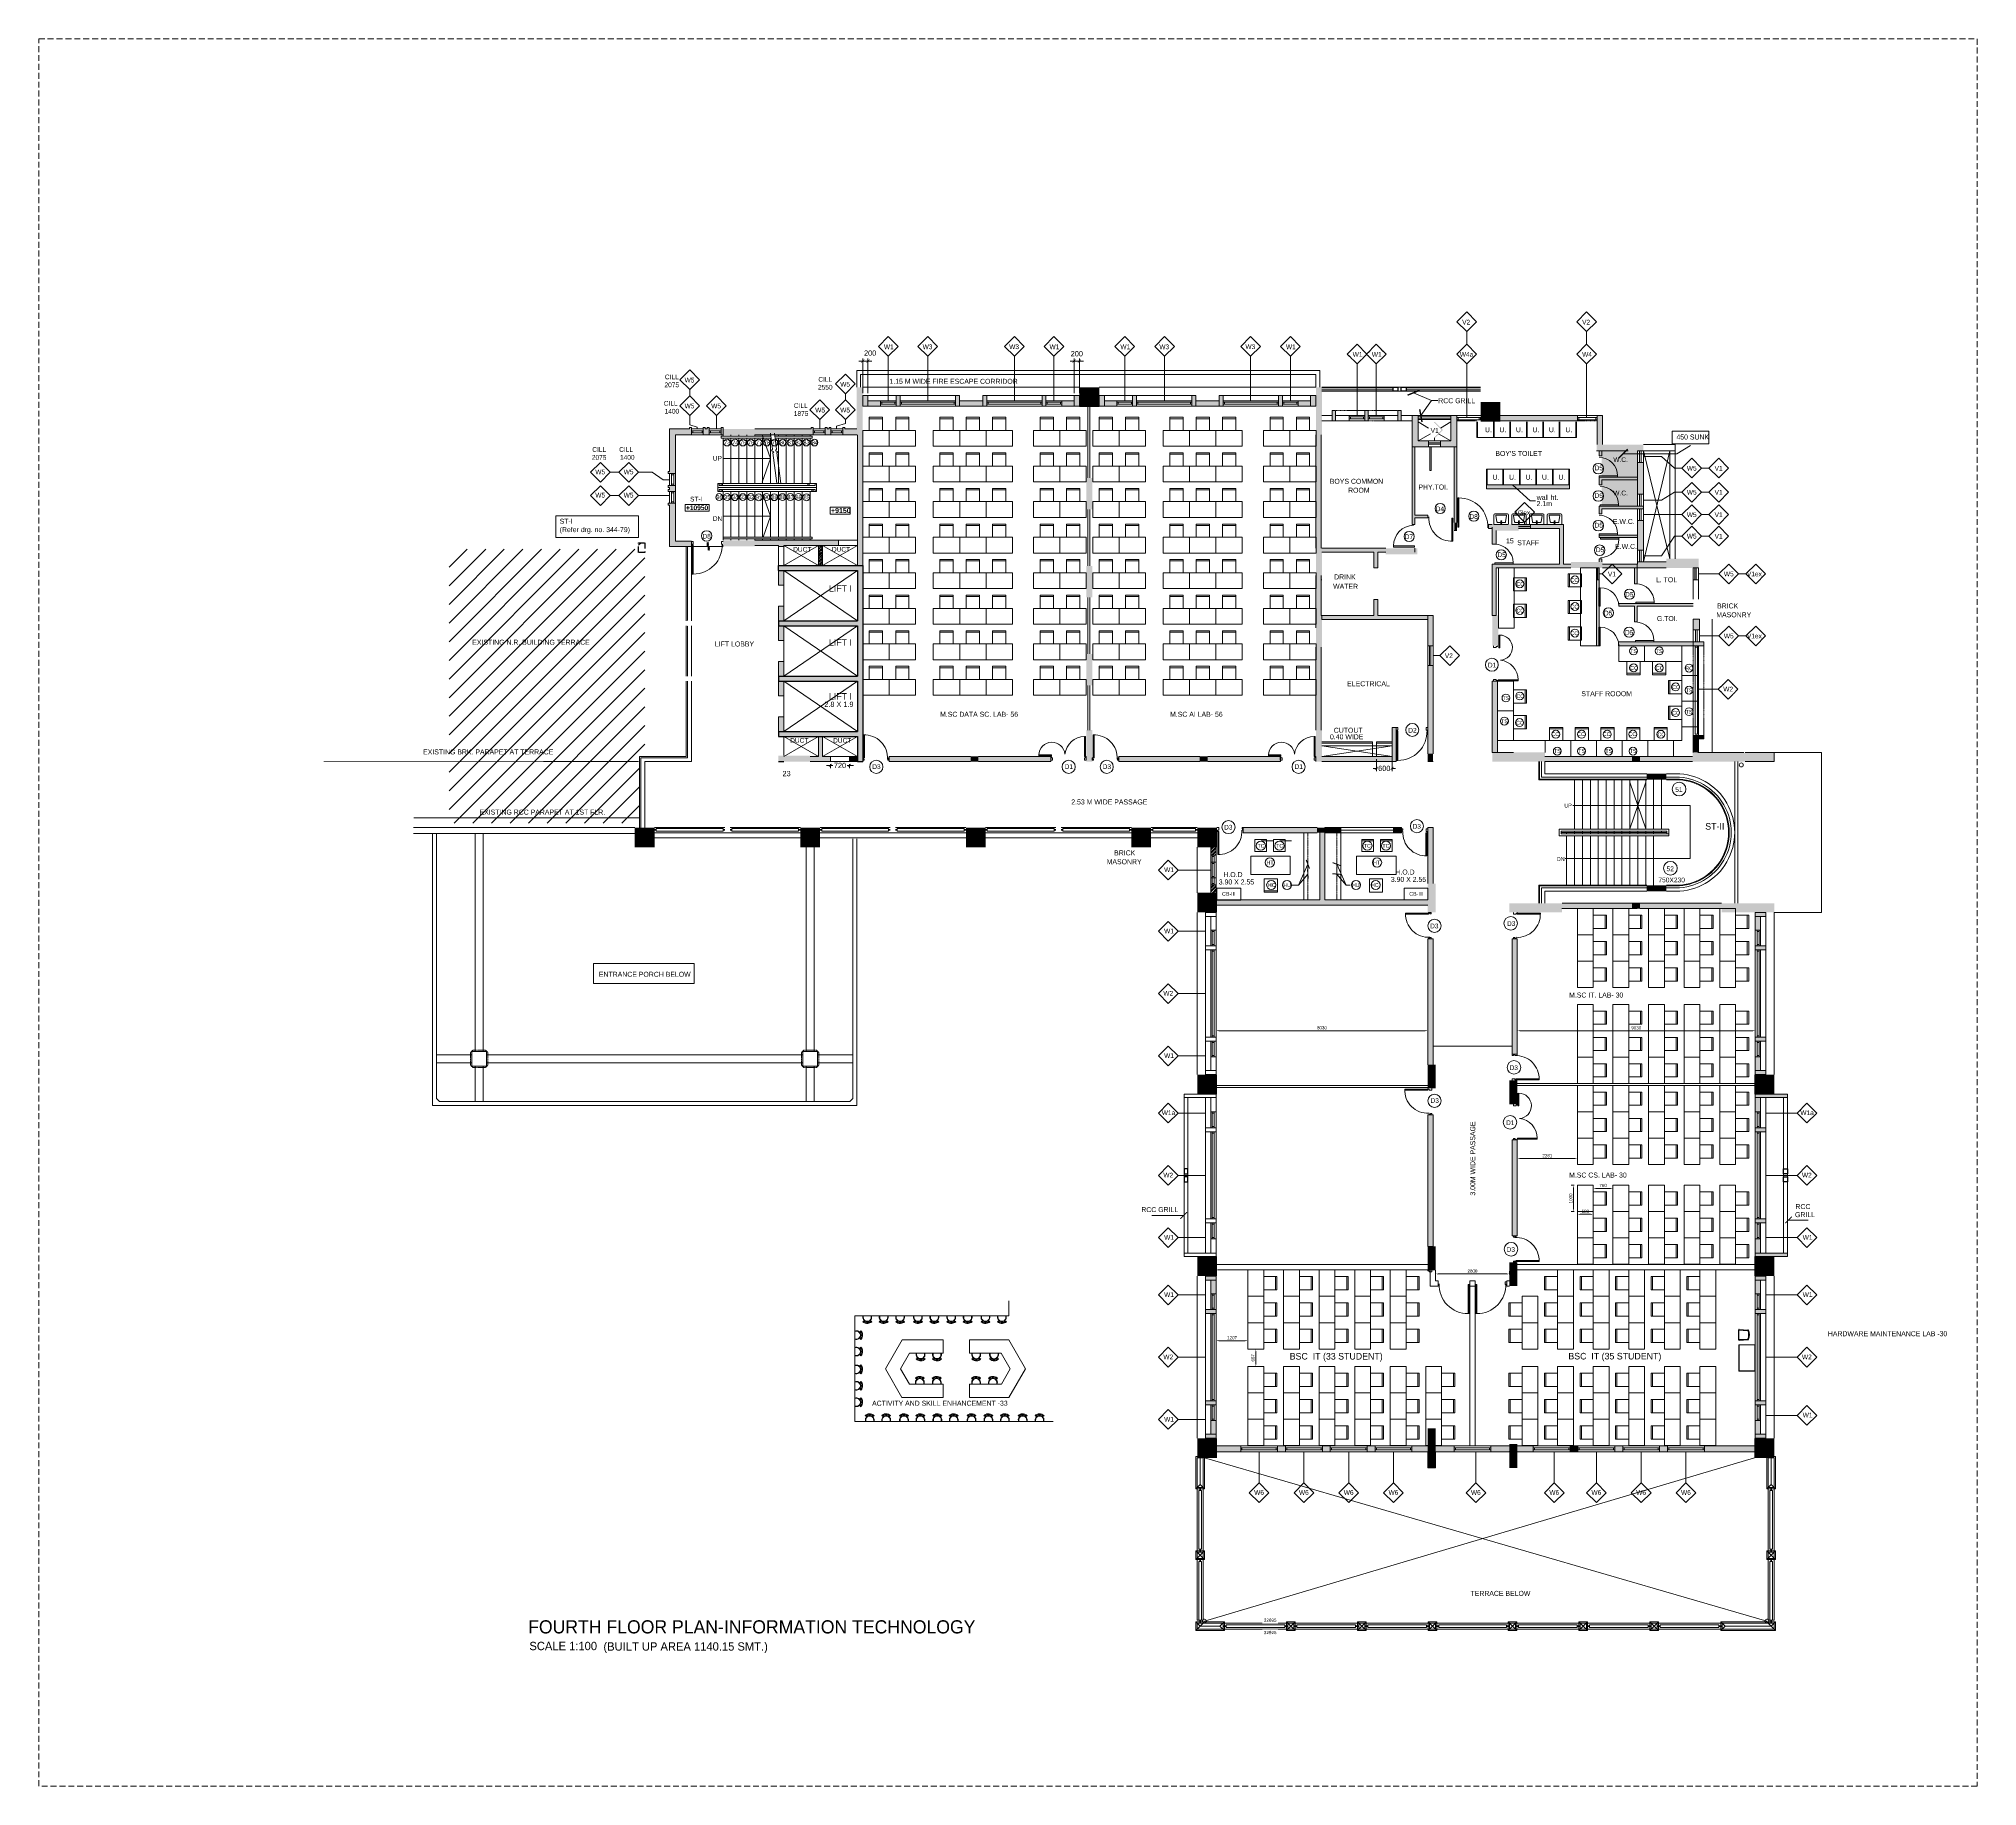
# Model space of a CAD drawing. Extents: x 348043 to 758301, y 133827 to 256568.
# Drawn here: x 671818 to 745391, y 139351 to 205667 of the extents above; entities that cross this region are included whole.
import ezdxf

# ---------------------------------------------------------------- set-up
doc = ezdxf.new("R2010")
doc.units = 0
doc.header["$LTSCALE"] = 900
doc.header["$MEASUREMENT"] = 0
doc.header["$PDMODE"] = 34
for name, pattern in [('DASHDOT', [1, 0.5, -0.25, 0, -0.25]), ('DASHED', [0.75, 0.5, -0.25]), ('DASHED2', [0.375, 0.25, -0.125]), ('HIDDEN', [0.375, 0.25, -0.125])]:
    doc.linetypes.add(name, pattern=pattern)
doc.layers.get('0').update_dxf_attribs({"color": 1, "linetype": 'CONTINUOUS'})
doc.layers.get('DEFPOINTS').update_dxf_attribs({"color": 3, "linetype": 'CONTINUOUS'})
for name, color, linetype, lineweight in [('amueblado', 32, 'CONTINUOUS', 9), ('ARCL-HATCH-230', 253, 'CONTINUOUS', 5), ('ARCL-HATCH-B', 252, 'CONTINUOUS', 5), ('ARCL-HATCH-WALL-200', 253, 'CONTINUOUS', 5), ('ARLC-DIM0', 8, 'CONTINUOUS', 9), ('ARLC-DOOR-W', 140, 'CONTINUOUS', 5), ('ARLC-ELE0', 24, 'CONTINUOUS', 9), ('ARLC-ELE1', 24, 'CONTINUOUS', 13), ('ARLC-FUR (NOMN)', 3, 'CONTINUOUS', 9), ('ARLC-FURN', 46, 'CONTINUOUS', 5), ('ARLC-GAS BURNER', 51, 'CONTINUOUS', 5), ('ARLC-GRILL', 53, 'CONTINUOUS', 9), ('ARLC-HATCH-C', 251, 'CONTINUOUS', 5), ('ARLC-RCC', 2, 'CONTINUOUS', 25), ('ARLC-TEXT  DOOR', 190, 'CONTINUOUS', 5), ('ARLC-TEXT0', 1, 'CONTINUOUS', 9), ('ARLC-WALL', 6, 'CONTINUOUS', 15), ('door frame', 32, 'CONTINUOUS', 15), ('ELE 1', 1, 'CONTINUOUS', 13), ('glass', 4, 'CONTINUOUS', 5), ('SANITORY', 16, 'CONTINUOUS', 5), ('www.cadblocksfree.com', 7, 'CONTINUOUS', 9)]:
    doc.layers.add(name, color=color, linetype=linetype, lineweight=lineweight)
doc.layers.add('door', color=163, linetype='CONTINUOUS')
doc.layers.add('WALL', color=1, linetype='CONTINUOUS')
doc.styles.add('ARAIL', font='arial.ttf')
doc.styles.add('ARIAL', font='arial.ttf')
doc.styles.add('swati', font='GOTHIC.TTF')
doc.dimstyles.new('DIM 100', dxfattribs={"dimscale": 100, "dimtxt": 2, "dimasz": 1.2, "dimexe": 1, "dimexo": 1, "dimgap": 1, "dimtad": 0, "dimdec": 0, "dimzin": 9, "dimdsep": 46, "dimtxsty": 'ARIAL', "dimblk1": 'ARCHTICK', "dimblk2": 'ARCHTICK', "dimsah": 1, "dimcen": 1, "dimdle": 1.5, "dimclrd": 1, "dimclre": 251, "dimclrt": 4, "dimadec": 0, "dimazin": 0, "dimtfac": 1, "dimtdec": 0, "dimtmove": 2, "dimatfit": 3, "dimfxl": 50, "dimfxlon": 1, "dimtolj": 1, "dimtzin": 0, "dimlwd": 5, "dimlwe": 9, "dimarcsym": 0})
doc.dimstyles.new('DIM 50', dxfattribs={"dimscale": 50, "dimtxt": 2.2, "dimasz": 1.2, "dimexe": 0, "dimexo": 0, "dimgap": 1.5, "dimtad": 1, "dimzin": 9, "dimdsep": 46, "dimtxsty": 'ARIAL', "dimblk1": 'ARCHTICK', "dimblk2": 'ARCHTICK', "dimsah": 1, "dimcen": 1, "dimclrd": 1, "dimclre": 8, "dimclrt": 4, "dimazin": 0, "dimtfac": 1, "dimtmove": 0, "dimatfit": 3, "dimldrblk": 'ARCHTICK', "dimfxl": 1, "dimfxlon": 1, "dimtolj": 1, "dimtzin": 0, "dimlwd": 5, "dimlwe": 5, "dimarcsym": 0})
doc.dimstyles.new('dim-100', dxfattribs={"dimscale": 100, "dimtxt": 2, "dimasz": 1.5, "dimexe": 1.5, "dimexo": 1.5, "dimgap": 0.4, "dimtad": 0, "dimdec": 0, "dimdsep": 46, "dimtxsty": 'ARAIL', "dimblk": 'ARCHTICK', "dimcen": 2.5, "dimdle": 0.5, "dimclrd": 1, "dimclre": 252, "dimclrt": 4, "dimadec": 1, "dimazin": 0, "dimtfac": 1, "dimtdec": 0, "dimtix": 1, "dimtmove": 2, "dimatfit": 3, "dimldrblk": 'ARCHTICK', "dimfxl": 1, "dimlwe": 0, "dimarcsym": 0})
pattern_1 = [(45, (-5103222.95, 295095.79), (-66.2912607, 66.2912607), []), (45, (-5103178.76, 295095.79), (-66.2912607, 66.2912607), [])]
pattern_2 = [(45, (-4957021.23582, 287482.25923), (-0.0883883476483, 0.0883883476483), [])]

# ---------------------------------------------------------------- blocks, each defined once
blk = doc.blocks.new('jjuj')
at = {"layer": 'ARLC-DOOR-W', "ltscale": 0.1}
for p, q in [((5733136, -29654), (5733136, -29679)), ((5733286, -29654), (5733286, -29719))]:
    blk.add_line(p, q, dxfattribs=at)
blk.add_lwpolyline([(5733286, -29719), (5733186, -29719), (5733186, -29679), (5733136, -29679)], dxfattribs=at)
blk = doc.blocks.new('frame')
at = {"layer": 'ARLC-DOOR-W', "ltscale": 0.1}
for q in [(5733186, -30979), (5733286, -31004)]:
    blk.add_line((5733186, -31004), q, dxfattribs=at)
blk.add_lwpolyline([(5733286, -31004), (5733286, -30955), (5733236, -30955), (5733236, -30979), (5733186, -30979)], dxfattribs=at)
blk = doc.blocks.new('gfhmk')
at = {"layer": 'ARLC-DOOR-W', "ltscale": 0.1}
for p, q in [((5733137, -36608), (5732262, -36608)), ((5733137, -36568), (5732263, -36568)), ((5733137, -36568), (5733137, -36608))]:
    blk.add_line(p, q, dxfattribs=at)
blk.add_arc((5733137, -36608), 875, 177.37973, 273.23303, dxfattribs=at)
blk = doc.blocks.new('hjmh')
at = {"layer": 'ARLC-DOOR-W', "ltscale": 0.1}
for p, q in [((5668.312, -1072.854), (5667.201, -1072.854)), ((5667.201, -1072.854), (5667.201, -1072.894)), ((5667.201, -1072.894), (5668.312, -1072.894)), ((5668.312, -1072.894), (5668.312, -1072.854))]:
    blk.add_line(p, q, dxfattribs=at)
blk.add_arc((5668.299, -1072.899), 1.098, 179.71691, 271.85639, dxfattribs=at)
blk = doc.blocks.new('_ArchTick')
at = {"layer": 'WALL', "color": 0, "linetype": 'ByBlock', "const_width": 0.15}
blk.add_lwpolyline([(-0.5, -0.5), (0.5, 0.5)], dxfattribs=at)
blk = doc.blocks.new('*D90')
at = {"layer": 'ARLC-WALL', "color": 251, "lineweight": 9}
for p, q in [((722586, 178334), (722586, 177877)), ((723186, 178334), (723186, 177877))]:
    blk.add_line(p, q, dxfattribs=at)
at = {"layer": 'ARLC-WALL', "color": 1, "lineweight": 5}
for p, q in [((722586, 177977), (722466, 177977)), ((722586, 177977), (722615, 177977)), ((723186, 177977), (723157, 177977)), ((723186, 177977), (723306, 177977))]:
    blk.add_line(p, q, dxfattribs=at)
at = {"layer": 'DEFPOINTS', "color": 0, "lineweight": 50}
for p in [(722586, 178434), (723186, 178434), (722586, 177977)]:
    blk.add_point(p, dxfattribs=at)
at = {"layer": 'ARLC-WALL', "color": 1, "lineweight": 5, "xscale": 120, "yscale": 120, "zscale": 120}
for p, rotation in [((722586, 177977), 9.729952881533191e-11), ((723186, 177977), 180.0000000000973)]:
    blk.add_blockref('_ArchTick', p, dxfattribs=dict(at, rotation=rotation))
at = {"layer": 'ARLC-WALL', "color": 4, "insert": (722886, 177977), "char_height": 200, "attachment_point": 5, "style": 'ARIAL'}
blk.add_mtext('\\A1;600', dxfattribs=at)
blk = doc.blocks.new('*D91')
at = {"layer": 'ARLC-WALL', "color": 251, "lineweight": 9}
for p, q in [((711116, 192224), (711116, 193536)), ((711316, 192224), (711316, 193536))]:
    blk.add_line(p, q, dxfattribs=at)
at = {"layer": 'ARLC-WALL', "color": 1, "lineweight": 5}
blk.add_line((710966, 193436), (711466, 193436), dxfattribs=at)
at = {"layer": 'DEFPOINTS', "color": 0, "lineweight": 50}
for p in [(711316, 193436), (711116, 192124), (711316, 192124)]:
    blk.add_point(p, dxfattribs=at)
at = {"layer": 'ARLC-WALL', "color": 1, "lineweight": 5, "xscale": 120, "yscale": 120, "zscale": 120, "rotation": 180}
blk.add_blockref('_ArchTick', (711116, 193436), dxfattribs=at)
at = {"layer": 'ARLC-WALL', "color": 1, "lineweight": 5, "xscale": 120, "yscale": 120, "zscale": 120}
blk.add_blockref('_ArchTick', (711316, 193436), dxfattribs=at)
at = {"layer": 'ARLC-WALL', "color": 4, "insert": (711216, 193713), "char_height": 200, "attachment_point": 5, "style": 'ARIAL'}
blk.add_mtext('\\A1;200', dxfattribs=at)
blk = doc.blocks.new('*D92')
at = {"layer": 'ARLC-WALL', "color": 251, "lineweight": 9}
for p, q in [((703091, 192224), (703091, 193536)), ((703291, 192224), (703291, 193536))]:
    blk.add_line(p, q, dxfattribs=at)
at = {"layer": 'ARLC-WALL', "color": 1, "lineweight": 5}
blk.add_line((702941, 193436), (703441, 193436), dxfattribs=at)
at = {"layer": 'DEFPOINTS', "color": 0, "lineweight": 50}
for p in [(703291, 193436), (703091, 192124), (703291, 192124)]:
    blk.add_point(p, dxfattribs=at)
at = {"layer": 'ARLC-WALL', "color": 1, "lineweight": 5, "xscale": 120, "yscale": 120, "zscale": 120, "rotation": 180}
blk.add_blockref('_ArchTick', (703091, 193436), dxfattribs=at)
at = {"layer": 'ARLC-WALL', "color": 1, "lineweight": 5, "xscale": 120, "yscale": 120, "zscale": 120}
blk.add_blockref('_ArchTick', (703291, 193436), dxfattribs=at)
at = {"layer": 'ARLC-WALL', "color": 4, "insert": (703372, 193737), "char_height": 200, "attachment_point": 5, "style": 'ARIAL'}
blk.add_mtext('\\A1;200', dxfattribs=at)
blk = doc.blocks.new('*D89')
at = {"layer": 'ARLC-WALL', "color": 1, "lineweight": 5}
for p, q in [((701718, 178088), (701959, 178088)), ((702738, 178088), (702498, 178088))]:
    blk.add_line(p, q, dxfattribs=at)
at = {"layer": 'ARLC-WALL', "color": 251, "lineweight": 9}
for p, q in [((701868, 178134), (701868, 177988)), ((702588, 178134), (702588, 177988))]:
    blk.add_line(p, q, dxfattribs=at)
at = {"layer": 'DEFPOINTS', "color": 0, "lineweight": 50}
for p in [(701868, 178234), (702588, 178234), (702588, 178088)]:
    blk.add_point(p, dxfattribs=at)
at = {"layer": 'ARLC-WALL', "color": 1, "lineweight": 5, "xscale": 120, "yscale": 120, "zscale": 120, "rotation": 180}
blk.add_blockref('_ArchTick', (701868, 178088), dxfattribs=at)
at = {"layer": 'ARLC-WALL', "color": 1, "lineweight": 5, "xscale": 120, "yscale": 120, "zscale": 120}
blk.add_blockref('_ArchTick', (702588, 178088), dxfattribs=at)
at = {"layer": 'ARLC-WALL', "color": 4, "insert": (702228, 178088), "char_height": 200, "attachment_point": 5, "style": 'ARIAL'}
blk.add_mtext('\\A1;720', dxfattribs=at)
blk = doc.blocks.new('hhh')
at = {"layer": 'ARLC-DOOR-W', "lineweight": -2}
for p, q in [((5670.868, -1049.521), (5670.868, -1049.571)), ((5670.868, -1049.521), (5671.568, -1049.521)), ((5670.868, -1049.521), (5670.868, -1049.571)), ((5670.868, -1049.571), (5671.568, -1049.571)), ((5671.568, -1049.521), (5671.568, -1049.571))]:
    blk.add_line(p, q, dxfattribs=at)
blk.add_arc((5670.868, -1049.521), 0.7, 0, 90, dxfattribs=at)
blk = doc.blocks.new('gfj')
at = {"layer": 'ARLC-DOOR-W', "ltscale": 0.1}
for p, q in [((5667.573, -1069.521), (5667.574, -1069.481)), ((5668.367, -1069.521), (5667.573, -1069.521)), ((5668.367, -1069.481), (5667.574, -1069.481)), ((5668.367, -1069.481), (5668.367, -1069.521)), ((5668.327, -1070.336), (5668.327, -1070.314))]:
    blk.add_line(p, q, dxfattribs=at)
blk.add_arc((5668.367, -1069.521), 0.794, 180, 267.13689, dxfattribs=at)
blk = doc.blocks.new('door1')
at = {"layer": 'ARLC-DOOR-W', "ltscale": 0.1}
for p, q in [((5736558, -55290), (5736558, -55768)), ((5736558, -55290), (5736593, -55290)), ((5736558, -55768), (5736593, -55768)), ((5736593, -55290), (5736593, -55768)), ((5737288, -56990), (5737288, -57025))]:
    blk.add_line(p, q, dxfattribs=at)
at = {"layer": 'ARLC-DOOR-W'}
for p, q in [((5736538, -56990), (5737288, -56990)), ((5736538, -57025), (5736538, -56990)), ((5736538, -57025), (5737288, -57025))]:
    blk.add_line(p, q, dxfattribs=at)
at = {"layer": 'ARLC-DOOR-W', "ltscale": 0.1}
for centre, radius, start, end in [((5736593, -55768), 478, 273.56329, 90), ((5736538, -56990), 750, 0, 83.54408)]:
    blk.add_arc(centre, radius, start, end, dxfattribs=at)
blk = doc.blocks.new('WASHBASIN')
at = {"layer": 'SANITORY', "color": 7, "lineweight": 5, "ltscale": 0.1}
for p, q in [((6119042, -104908), (6119042, -104438)), ((6119082, -104398), (6119422, -104398)), ((6119105, -104470), (6119346, -104508)), ((6119442, -104418), (6119442, -104928)), ((6119082, -104857), (6119082, -104490)), ((6119422, -104948), (6119082, -104948)), ((6119105, -104877), (6119346, -104839)), ((6119363, -104528), (6119363, -104819))]:
    blk.add_line(p, q, dxfattribs=at)
for centre in [(6119322, -104674), (6119393, -104674)]:
    blk.add_circle(centre, 18, dxfattribs=at)
for centre, radius, start, end in [((6119082, -104438), 40, 90, 180), ((6119102, -104490), 20, 80.93942, 180), ((6119102, -104490), 20, 80.93942, 180), ((6119422, -104418), 20, 0, 90), ((6119082, -104908), 40, 180, 270), ((6119102, -104857), 20, 180, 279.06058), ((6119343, -104528), 20, 0, 80.93942), ((6119343, -104819), 20, 279.06058, 0), ((6119422, -104928), 20, 270, 0)]:
    blk.add_arc(centre, radius, start, end, dxfattribs=at)
blk = doc.blocks.new('DRT')
at = {"layer": 'ARLC-DOOR-W', "ltscale": 0.1}
for p, q in [((5511285, -123456), (5511285, -123933)), ((5511320, -123456), (5511320, -123933)), ((5511285, -123933), (5511320, -123933)), ((5512015, -125156), (5512015, -125191))]:
    blk.add_line(p, q, dxfattribs=at)
at = {"layer": 'ARLC-DOOR-W'}
for p, q in [((5511265, -125156), (5512015, -125156)), ((5511265, -125191), (5511265, -125156)), ((5511265, -125191), (5512015, -125191))]:
    blk.add_line(p, q, dxfattribs=at)
for centre, radius, start, end in [((5511320, -123933), 478, 273.56329, 90), ((5511265, -125156), 750, 0, 83.54408)]:
    blk.add_arc(centre, radius, start, end, dxfattribs=at)
at = {"layer": 'ARLC-DOOR-W', "xscale": -1}
for name in ['jjuj', 'frame']:
    blk.add_blockref(name, (11244400, -94216), dxfattribs=at)
blk = doc.blocks.new('dfg2154')
at = {"layer": 'ARLC-FURN'}
blk.add_line((5964549, -129277), (5965049, -129277), dxfattribs=at)
blk.add_lwpolyline([(5964549, -129329), (5965049, -129329), (5965049, -128829), (5964549, -128829)], close=True, dxfattribs=at)
blk = doc.blocks.new('SFS')
at = {"layer": 'ARLC-FUR (NOMN)'}
for centre in [(5527116, -108524), (5528091, -108524), (5527171, -109165), (5528093, -109165)]:
    blk.add_circle(centre, 150, dxfattribs=at)
at = {"layer": 'ARLC-FURN', "ltscale": 0.1}
for p, q in [((5528654, -108764), (5526704, -108764)), ((5526704, -108764), (5526704, -109214)), ((5527679, -108764), (5527679, -109364)), ((5528654, -109364), (5528654, -108764))]:
    blk.add_line(p, q, dxfattribs=at)
at = {"layer": 'ARLC-GAS BURNER', "rotation": 180}
for p in [(11491928, -237593), (11492903, -237593)]:
    blk.add_blockref('dfg2154', p, dxfattribs=at)
at = {"layer": 'ARLC-FUR (NOMN)'}
for s, p in [('CC', (5526949, -108591)), ('CC', (5527924, -108591)), ('TS', (5527045, -109231)), ('TS', (5527968, -109231))]:
    blk.add_text(s, height=145.4, dxfattribs=at).set_placement(p)
blk = doc.blocks.new('A$C7838632D')
for name, p in [('gfhmk', (-5732262, 37539)), ('jjuj', (-5732262, 30654)), ('frame', (-5732262, 31004))]:
    blk.add_blockref(name, p)
blk = doc.blocks.new('DOOR 1')
at = {"layer": 'ARLC-DOOR-W', "ltscale": 0.1}
for p, q in [((5951474, -114021), (5951951, -114021)), ((5951474, -114056), (5951474, -114021)), ((5951951, -114056), (5951951, -114021)), ((5953212, -114078), (5953212, -113328)), ((5953212, -113328), (5953247, -113328)), ((5953247, -114078), (5953247, -113328)), ((5951474, -114056), (5951951, -114056)), ((5951926, -114078), (5951951, -114078)), ((5951926, -114078), (5951926, -114228)), ((5951926, -114228), (5951991, -114228)), ((5953276, -114228), (5953211, -114228)), ((5953247, -114078), (5953212, -114078)), ((5953276, -114078), (5953251, -114078))]:
    blk.add_line(p, q, dxfattribs=at)
at = {"layer": 'ARLC-DOOR-W'}
blk.add_line((5953276, -114228), (5953276, -114078), dxfattribs=at)
at = {"layer": 'ARLC-DOOR-W', "ltscale": 0.1}
for points in [[(5951991, -114228), (5951991, -114128), (5951951, -114128), (5951951, -114078)], [(5953211, -114228), (5953211, -114128), (5953251, -114128), (5953251, -114078)]]:
    blk.add_lwpolyline(points, dxfattribs=at)
for centre, radius, start, end in [((5951971, -114040), 498, 5.45802, 177.8186), ((5953212, -114078), 750, 90, 173.49042)]:
    blk.add_arc(centre, radius, start, end, dxfattribs=at)
blk = doc.blocks.new('A$C0CA930DB')
at = {"layer": 'ARLC-DOOR-W', "ltscale": 0.1}
blk.add_lwpolyline([(924, 1000), (1024, 1000)], dxfattribs=at)
at = {"layer": 'ARLC-DOOR-W'}
for name, p in [('gfhmk', (-5732204, 37539)), ('frame', (-5732262, 31004))]:
    blk.add_blockref(name, p, dxfattribs=at)
at = {"layer": 'ARLC-DOOR-W', "xscale": -1, "rotation": 180}
blk.add_blockref('frame', (-5732262, -30004), dxfattribs=at)
blk = doc.blocks.new('A$C124fbc97')
at = {"layer": 'ARLC-FURN', "ltscale": 0.1}
blk.add_line((1000, 500), (1000, 1100), dxfattribs=at)
for points in [[(0, 1100), (0, 500), (1000, 500)], [(0, 1100), (1000, 1100)]]:
    blk.add_lwpolyline(points, dxfattribs=at)
at = {"layer": 'ARLC-GAS BURNER'}
blk.add_blockref('dfg2154', (-5964299, 129329), dxfattribs=at)
blk = doc.blocks.new('rtgf')
at = {"layer": 'ARCL-HATCH-230', "linetype": 'DASHED2', "xscale": -1, "rotation": 180}
for p in [(5658776, -97717), (5659776, -97717), (5661455, -97717), (5662455, -97717), (5663455, -97717), (5665261, -97717), (5666261, -97717), (5658776, -99067), (5659776, -99067), (5661455, -99067), (5662455, -99067), (5663455, -99067), (5665261, -99067), (5666261, -99067), (5658776, -100417), (5659776, -100417), (5661455, -100417), (5662455, -100417), (5663455, -100417), (5665261, -100417), (5666261, -100417), (5658776, -101767), (5659776, -101767), (5661455, -101767), (5662455, -101767), (5663455, -101767), (5665261, -101767), (5666261, -101767), (5658776, -103117), (5659776, -103117), (5661455, -103117), (5662455, -103117), (5663455, -103117), (5665261, -103117), (5666261, -103117), (5658776, -104467), (5659776, -104467), (5661455, -104467), (5662455, -104467), (5663455, -104467), (5665261, -104467), (5666261, -104467), (5658776, -105817), (5659776, -105817), (5661455, -105817), (5662455, -105817), (5663455, -105817), (5665261, -105817), (5666261, -105817), (5658776, -107167), (5659776, -107167), (5661455, -107167), (5662455, -107167), (5663455, -107167), (5665261, -107167), (5666261, -107167)]:
    blk.add_blockref('A$C124fbc97', p, dxfattribs=at)
blk = doc.blocks.new('fgerer')
at = {"layer": 'ARCL-HATCH-230', "linetype": 'DASHED2', "xscale": -1, "rotation": 180}
for p in [(5667504, -97717), (5668504, -97717), (5670183, -97717), (5671183, -97717), (5672183, -97717), (5673989, -97717), (5674989, -97717), (5667504, -99067), (5668504, -99067), (5670183, -99067), (5671183, -99067), (5672183, -99067), (5673989, -99067), (5674989, -99067), (5667504, -100417), (5668504, -100417), (5670183, -100417), (5671183, -100417), (5672183, -100417), (5673989, -100417), (5674989, -100417), (5667504, -101767), (5668504, -101767), (5670183, -101767), (5671183, -101767), (5672183, -101767), (5673989, -101767), (5674989, -101767), (5667504, -103117), (5668504, -103117), (5670183, -103117), (5671183, -103117), (5672183, -103117), (5673989, -103117), (5674989, -103117), (5667504, -104467), (5668504, -104467), (5670183, -104467), (5671183, -104467), (5672183, -104467), (5673989, -104467), (5674989, -104467), (5667504, -105817), (5668504, -105817), (5670183, -105817), (5671183, -105817), (5672183, -105817), (5673989, -105817), (5674989, -105817), (5667504, -107167), (5668504, -107167), (5670183, -107167), (5671183, -107167), (5672183, -107167), (5673989, -107167), (5674989, -107167)]:
    blk.add_blockref('A$C124fbc97', p, dxfattribs=at)
blk = doc.blocks.new('dfnfgng')
at = {"layer": 'amueblado', "lineweight": 0}
for p, q in [((19.677, -41.873), (19.706, -41.901)), ((19.879, -41.893), (19.878, -41.819)), ((19.919, -41.893), (19.918, -41.819)), ((20.093, -41.897), (20.121, -41.868))]:
    blk.add_line(p, q, dxfattribs=at)
for radius, start, end in [(0.313, 94.71883, 135.52445), (0.22, 95.74036, 201.47428), (0.2, 337.36413, 203.68478), (0.273, 94.71883, 135.52445), (0.313, 45.52445, 94.71883), (0.273, 45.52445, 86.33008), (0.22, 339.57463, 85.30855)]:
    blk.add_arc((19.901, -42.092), radius, start, end, dxfattribs=at)
blk = doc.blocks.new('*D93')
at = {"layer": 'ARLC-DIM0', "color": 251, "lineweight": 9}
for p, q in [((724834, 158774), (724834, 158892)), ((727634, 158774), (727634, 158892))]:
    blk.add_line(p, q, dxfattribs=at)
at = {"layer": 'ARLC-DIM0', "color": 1, "lineweight": 5}
blk.add_line((724934, 158792), (727534, 158792), dxfattribs=at)
at = {"layer": 'ARLC-DIM0', "color": 1, "lineweight": 50}
for points in [[(724934, 158808), (724934, 158775), (724834, 158792)], [(727534, 158808), (727534, 158775), (727634, 158792)]]:
    blk.add_solid(points, dxfattribs=at)
at = {"layer": 'DEFPOINTS', "color": 0, "lineweight": 50}
for p in [(724834, 158534), (727634, 158792), (727634, 158534)]:
    blk.add_point(p, dxfattribs=at)
at = {"layer": 'ARLC-DIM0', "color": 4, "lineweight": 9, "insert": (726234, 158903), "char_height": 120, "attachment_point": 5, "style": 'ARIAL'}
blk.add_mtext('\\A1;2800', dxfattribs=at)
blk = doc.blocks.new('*D102')
at = {"layer": 'ARLC-DIM0', "color": 251, "lineweight": 9}
for p, q in [((730216, 161058), (730216, 160955)), ((730816, 161058), (730816, 160955))]:
    blk.add_line(p, q, dxfattribs=at)
at = {"layer": 'ARLC-DIM0', "color": 1, "lineweight": 5}
blk.add_line((730316, 161055), (730716, 161055), dxfattribs=at)
at = {"layer": 'ARLC-DIM0', "color": 1, "lineweight": 50}
for points in [[(730316, 161072), (730316, 161039), (730216, 161055)], [(730716, 161072), (730716, 161039), (730816, 161055)]]:
    blk.add_solid(points, dxfattribs=at)
at = {"layer": 'DEFPOINTS', "color": 0, "lineweight": 50}
for p in [(730216, 161158), (730816, 161158), (730816, 161055)]:
    blk.add_point(p, dxfattribs=at)
at = {"layer": 'ARLC-DIM0', "color": 4, "lineweight": 9, "insert": (730516, 161167), "char_height": 120, "attachment_point": 5, "style": 'ARIAL'}
blk.add_mtext('\\A1;600', dxfattribs=at)
blk = doc.blocks.new('*D103')
at = {"layer": 'ARLC-DIM0', "color": 251, "lineweight": 9}
for p, q in [((730816, 162057), (730816, 161939)), ((731566, 162057), (731566, 161939))]:
    blk.add_line(p, q, dxfattribs=at)
at = {"layer": 'ARLC-DIM0', "color": 1, "lineweight": 5}
blk.add_line((730916, 162039), (731466, 162039), dxfattribs=at)
at = {"layer": 'ARLC-DIM0', "color": 1, "lineweight": 50}
for points in [[(730916, 162055), (730916, 162022), (730816, 162039)], [(731466, 162055), (731466, 162022), (731566, 162039)]]:
    blk.add_solid(points, dxfattribs=at)
at = {"layer": 'DEFPOINTS', "color": 0, "lineweight": 50}
for p in [(730816, 162158), (731566, 162158), (731566, 162039)]:
    blk.add_point(p, dxfattribs=at)
at = {"layer": 'ARLC-DIM0', "color": 4, "lineweight": 9, "insert": (731191, 162150), "char_height": 120, "attachment_point": 5, "style": 'ARIAL'}
blk.add_mtext('\\A1;750', dxfattribs=at)
blk = doc.blocks.new('*D104')
at = {"layer": 'ARLC-DIM0', "color": 251, "lineweight": 9}
for p, q in [((730092, 162158), (729974, 162158)), ((730092, 161158), (729974, 161158))]:
    blk.add_line(p, q, dxfattribs=at)
at = {"layer": 'ARLC-DIM0', "color": 1, "lineweight": 5}
blk.add_line((730074, 162058), (730074, 161258), dxfattribs=at)
at = {"layer": 'ARLC-DIM0', "color": 1, "lineweight": 50}
for points in [[(730057, 162058), (730091, 162058), (730074, 162158)], [(730057, 161258), (730091, 161258), (730074, 161158)]]:
    blk.add_solid(points, dxfattribs=at)
at = {"layer": 'DEFPOINTS', "color": 0, "lineweight": 50}
for p in [(730216, 162158), (730074, 161158), (730216, 161158)]:
    blk.add_point(p, dxfattribs=at)
at = {"layer": 'ARLC-DIM0', "color": 4, "lineweight": 9, "insert": (729963, 161658), "char_height": 120, "attachment_point": 5, "rotation": 90, "style": 'ARIAL'}
blk.add_mtext('\\A1;1000', dxfattribs=at)
blk = doc.blocks.new('*D105')
at = {"layer": 'ARLC-DIM0', "color": 251, "lineweight": 9}
for p, q in [((727936, 163170), (727936, 163070)), ((730216, 163170), (730216, 163070))]:
    blk.add_line(p, q, dxfattribs=at)
at = {"layer": 'ARLC-DIM0', "color": 1, "lineweight": 5}
blk.add_line((728036, 163170), (730116, 163170), dxfattribs=at)
at = {"layer": 'ARLC-DIM0', "color": 1, "lineweight": 50}
for points in [[(728036, 163187), (728036, 163153), (727936, 163170)], [(730116, 163187), (730116, 163153), (730216, 163170)]]:
    blk.add_solid(points, dxfattribs=at)
at = {"layer": 'DEFPOINTS', "color": 0, "lineweight": 50}
for p in [(727936, 163203), (730216, 163203), (730216, 163170)]:
    blk.add_point(p, dxfattribs=at)
at = {"layer": 'ARLC-DIM0', "color": 4, "lineweight": 9, "insert": (729076, 163281), "char_height": 120, "attachment_point": 5, "style": 'ARIAL'}
blk.add_mtext('\\A1;2281', dxfattribs=at)
blk = doc.blocks.new('*D106')
at = {"layer": 'ARLC-DIM0', "color": 251, "lineweight": 9}
for p, q in [((716506, 168042), (716506, 167924)), ((724536, 168042), (724536, 167924))]:
    blk.add_line(p, q, dxfattribs=at)
at = {"layer": 'ARLC-DIM0', "color": 1, "lineweight": 5}
blk.add_line((716606, 168024), (724436, 168024), dxfattribs=at)
at = {"layer": 'ARLC-DIM0', "color": 1, "lineweight": 50}
for points in [[(716606, 168040), (716606, 168007), (716506, 168024)], [(724436, 168040), (724436, 168007), (724536, 168024)]]:
    blk.add_solid(points, dxfattribs=at)
at = {"layer": 'DEFPOINTS', "color": 0, "lineweight": 50}
for p in [(716506, 168397), (724536, 168397), (724536, 168024)]:
    blk.add_point(p, dxfattribs=at)
at = {"layer": 'ARLC-DIM0', "color": 4, "lineweight": 9, "insert": (720521, 168135), "char_height": 120, "attachment_point": 5, "style": 'ARIAL'}
blk.add_mtext('\\A1;8030', dxfattribs=at)
blk = doc.blocks.new('*D107')
at = {"layer": 'ARLC-DIM0', "color": 251, "lineweight": 9}
for p, q in [((727936, 168020), (727936, 167920)), ((736966, 168020), (736966, 167920))]:
    blk.add_line(p, q, dxfattribs=at)
at = {"layer": 'ARLC-DIM0', "color": 1, "lineweight": 5}
blk.add_line((728036, 168020), (736866, 168020), dxfattribs=at)
at = {"layer": 'ARLC-DIM0', "color": 1, "lineweight": 50}
for points in [[(728036, 168037), (728036, 168004), (727936, 168020)], [(736866, 168037), (736866, 168004), (736966, 168020)]]:
    blk.add_solid(points, dxfattribs=at)
at = {"layer": 'DEFPOINTS', "color": 0, "lineweight": 50}
for p in [(727936, 168023), (736966, 168023), (736966, 168020)]:
    blk.add_point(p, dxfattribs=at)
at = {"layer": 'ARLC-DIM0', "color": 4, "lineweight": 9, "insert": (732451, 168132), "char_height": 120, "attachment_point": 5, "style": 'ARIAL'}
blk.add_mtext('\\A1;9030', dxfattribs=at)
blk = doc.blocks.new('*D108')
at = {"layer": 'ARLC-DIM0', "color": 251, "lineweight": 9}
for p, q in [((716506, 156259), (716506, 156359)), ((717712, 156259), (717712, 156359))]:
    blk.add_line(p, q, dxfattribs=at)
at = {"layer": 'ARLC-DIM0', "color": 1, "lineweight": 5}
blk.add_line((716606, 156259), (717612, 156259), dxfattribs=at)
at = {"layer": 'ARLC-DIM0', "color": 1, "lineweight": 50}
for points in [[(716606, 156276), (716606, 156242), (716506, 156259)], [(717612, 156276), (717612, 156242), (717712, 156259)]]:
    blk.add_solid(points, dxfattribs=at)
at = {"layer": 'DEFPOINTS', "color": 0, "lineweight": 50}
for p in [(716506, 156166), (717712, 156259), (717712, 156166)]:
    blk.add_point(p, dxfattribs=at)
at = {"layer": 'ARLC-DIM0', "color": 4, "lineweight": 9, "insert": (717109, 156370), "char_height": 120, "attachment_point": 5, "style": 'ARIAL'}
blk.add_mtext('\\A1;1207', dxfattribs=at)
blk = doc.blocks.new('*D109')
at = {"layer": 'ARLC-DIM0', "color": 251, "lineweight": 9}
for p, q in [((717994, 155943), (718112, 155943)), ((717994, 155276), (718112, 155276))]:
    blk.add_line(p, q, dxfattribs=at)
at = {"layer": 'ARLC-DIM0', "color": 1, "lineweight": 5}
blk.add_line((718012, 155376), (718012, 155843), dxfattribs=at)
at = {"layer": 'ARLC-DIM0', "color": 1, "lineweight": 50}
for points in [[(717996, 155843), (718029, 155843), (718012, 155943)], [(717996, 155376), (718029, 155376), (718012, 155276)]]:
    blk.add_solid(points, dxfattribs=at)
at = {"layer": 'DEFPOINTS', "color": 0, "lineweight": 50}
for p in [(717712, 155943), (717712, 155276), (718012, 155943)]:
    blk.add_point(p, dxfattribs=at)
at = {"layer": 'ARLC-DIM0', "color": 4, "lineweight": 9, "insert": (717901, 155609), "char_height": 120, "attachment_point": 5, "rotation": 90, "style": 'ARIAL'}
blk.add_mtext('\\A1;667', dxfattribs=at)

msp = doc.modelspace()

# ---------------------------------------------------------------- hatches: boundary and pattern name
at = {"layer": 'ARCL-HATCH-230'}
h = msp.add_hatch(color=256, dxfattribs=at)
h.dxf.hatch_style = 1
h.paths.add_polyline_path([(706761, 191724), (706761, 191924), (707646, 191924), (707646, 191724)])
h.paths.add_polyline_path([(710646, 191724), (710646, 191924), (711116, 191924), (711116, 191724)])
h.paths.add_polyline_path([(703291, 191724), (703291, 191924), (703761, 191924), (703761, 191724)])
h.paths.add_polyline_path([(703091, 191724), (703091, 192124), (703291, 192124), (703291, 191724)])
h.paths.add_polyline_path([(711116, 192124), (711316, 192124), (711316, 191724), (711116, 191724), (711116, 192124)])
h.paths.add_polyline_path([(707646, 191724), (707646, 192124), (707796, 192124), (707796, 191724)])
h.paths.add_polyline_path([(706611, 191924), (706611, 192124), (706761, 192124), (706761, 191724), (706611, 191724)])
h.paths.add_polyline_path([(709896, 191924), (709896, 192124), (710046, 192124), (710046, 191724), (709896, 191724)])
h.paths.add_polyline_path([(704361, 192124), (704511, 192124), (704511, 191724), (704361, 191724)])
h = msp.add_hatch(color=256, dxfattribs=at)
h.dxf.hatch_style = 1
h.paths.add_polyline_path([(715736, 191724), (715736, 191924), (716621, 191924), (716621, 191724)])
h.paths.add_polyline_path([(719621, 191724), (719621, 191924), (720091, 191924), (720091, 191724)])
h.paths.add_polyline_path([(712266, 191724), (712266, 191924), (712736, 191924), (712736, 191724)])
h.paths.add_polyline_path([(712066, 191724), (712066, 192124), (712266, 192124), (712266, 191724)])
h.paths.add_polyline_path([(720091, 192124), (720291, 192124), (720291, 191724), (720091, 191724), (720091, 192124)])
h.paths.add_polyline_path([(718871, 191924), (718871, 192124), (719021, 192124), (719021, 191724), (718871, 191724)])
h.paths.add_polyline_path([(716621, 191724), (716621, 192124), (716771, 192124), (716771, 191724)])
h.paths.add_polyline_path([(715586, 191924), (715586, 192124), (715736, 192124), (715736, 191724), (715586, 191724)])
h.paths.add_polyline_path([(713336, 192124), (713486, 192124), (713486, 191724), (713336, 191724)])
h = msp.add_hatch(color=256, dxfattribs=at)
h.dxf.hatch_style = 1
h.paths.add_polyline_path([(723941, 191364), (724171, 191364), (724171, 190414), (724566, 190414), (724566, 190184), (723941, 190184)])
h.paths.add_polyline_path([(725016, 190184), (725016, 190414), (725411, 190414), (725411, 191364), (725641, 191364), (725641, 191289), (725641, 191289), (725641, 191209), (725641, 191209), (725641, 190184)])
h = msp.add_hatch(color=256, dxfattribs=at)
h.dxf.hatch_style = 1
h.paths.add_polyline_path([(727291, 191164), (727291, 191364), (730221, 191364), (730221, 191164)])
h.paths.add_polyline_path([(730971, 191164), (730971, 191364), (731171, 191364), (731171, 190264), (730971, 190264)])
h = msp.add_hatch(color=256, dxfattribs=at)
h.dxf.hatch_style = 1
h.paths.add_polyline_path([(698991, 190864), (698991, 190634), (701211, 190634), (701211, 190864), (698991, 190864)])
h.paths.add_polyline_path([(695991, 189164), (695991, 190634), (695761, 190634), (695761, 189164)])
h.paths.add_polyline_path([(695761, 186634), (695991, 186634), (695991, 188039), (695761, 188039)])
h.paths.add_polyline_path([(695761, 190634), (695761, 190864), (696591, 190864), (696591, 190634), (695761, 190634)])
h.paths.add_polyline_path([(695761, 186634), (695761, 186404), (696591, 186404), (696591, 186604), (695991, 186604), (695991, 186634)])
h.paths.add_polyline_path([(702336, 190634), (702861, 190634), (702861, 190864), (702336, 190864)])
h.paths.add_polyline_path([(701661, 190634), (701886, 190634), (701886, 190864), (701661, 190864)])
h.paths.add_polyline_path([(697041, 190634), (697266, 190634), (697266, 190864), (697041, 190864)])
h.paths.add_polyline_path([(695991, 188489), (695991, 188714), (695761, 188714), (695761, 188489)])
h.paths.add_polyline_path([(697716, 190634), (697791, 190634), (697791, 190864), (697716, 190864)])
h.paths.add_polyline_path([(695711, 188564), (695711, 188489), (695761, 188489), (695761, 188564)])
h.paths.add_polyline_path([(695711, 189164), (695711, 189239), (695761, 189239), (695761, 189164)])
h.paths.add_polyline_path([(695711, 188714), (695711, 188639), (695761, 188639), (695761, 188714)])
h.paths.add_polyline_path([(695711, 188039), (695711, 187964), (695761, 187964), (695761, 188039)])
h.paths.add_polyline_path([(702411, 190864), (702411, 190914), (702336, 190914), (702336, 190864)])
h.paths.add_polyline_path([(701886, 190864), (701886, 190914), (701811, 190914), (701811, 190864)])
h.paths.add_polyline_path([(701736, 190864), (701736, 190914), (701661, 190914), (701661, 190864)])
h.paths.add_polyline_path([(701211, 190864), (701211, 190914), (701136, 190914), (701136, 190864)])
h.paths.add_polyline_path([(697266, 190864), (697266, 190914), (697191, 190914), (697191, 190864)])
h.paths.add_polyline_path([(697791, 190864), (697791, 190914), (697716, 190914), (697716, 190864)])
h.paths.add_polyline_path([(697116, 190864), (697116, 190914), (697041, 190914), (697041, 190864)])
h.paths.add_polyline_path([(696591, 190864), (696591, 190914), (696516, 190914), (696516, 190864)])
h = msp.add_hatch(color=256, dxfattribs=at)
h.dxf.hatch_style = 1
h.paths.add_polyline_path([(702891, 186434), (702891, 190634), (703091, 190634), (703091, 185684), (702891, 185684)])
h.paths.add_polyline_path([(698991, 186434), (698991, 186634), (702171, 186634), (702171, 186434), (701416, 186434), (700091, 186434), (700091, 186404), (699891, 186404), (699891, 186434)])
h.paths.add_polyline_path([(699891, 179384), (700091, 179384), (700091, 179934), (699891, 179934)])
h.paths.add_polyline_path([(699891, 180734), (700091, 180734), (700091, 181284), (699891, 181284)])
h.paths.add_polyline_path([(699891, 182834), (700091, 182834), (700091, 183384), (699891, 183384)])
h.paths.add_polyline_path([(699891, 183584), (700091, 183584), (700091, 184134), (699891, 184134)])
h.paths.add_polyline_path([(699891, 184934), (700091, 184934), (700091, 185484), (699891, 185484)])
h.paths.add_polyline_path([(699891, 181484), (700091, 181484), (700091, 182034), (699891, 182034)])
h = msp.add_hatch(color=256, dxfattribs=at)
h.dxf.hatch_style = 1
h.paths.add_polyline_path([(720291, 186334), (720291, 190634), (720491, 190634), (720491, 186334)])
h.paths.add_polyline_path([(720291, 179434), (720291, 182584), (720491, 182584), (720491, 179434)])
h.paths.add_polyline_path([(712805.2, 178409), (712805.2, 178434), (715883.5, 178434), (715883.5, 178234), (712805.2, 178234)])
h.paths.add_polyline_path([(716183.5, 178234), (716183.5, 178434), (718941, 178434), (718941, 178234)])
h.paths.add_polyline_path([(720291, 183784), (720291, 185134), (720491, 185134), (720491, 183784)])
h = msp.add_hatch(color=256, dxfattribs=at)
h.dxf.hatch_style = 1
h.paths.add_polyline_path([(723941, 187234), (724041, 187234), (724041, 187484), (724541, 187484), (724541, 187584), (724041, 187584), (724041, 190184), (723941, 190184)])
h.paths.add_polyline_path([(725541, 190184), (725641, 190184), (725641, 187304), (725541, 187304)])
h = msp.add_hatch(color=256, dxfattribs=at)
h.dxf.hatch_style = 1
h.paths.add_polyline_path([(731041, 187634), (731041, 187934), (732721, 187934), (732721, 187834), (731141, 187834), (731141, 187634)])
h.paths.add_polyline_path([(731041, 188734), (731141, 188734), (731141, 188934), (732491, 188934), (732491, 189034), (731041, 189034)])
h.paths.add_polyline_path([(731041, 186734), (732491, 186734), (732491, 186834), (731041, 186834)])
h.paths.add_polyline_path([(731041, 189834), (731041, 190034), (731141, 190034), (731141, 189834)])
h.paths.add_polyline_path([(731041, 185814), (731041, 185934), (731141, 185934), (731141, 185814)])
h = msp.add_hatch(color=256, dxfattribs=at)
h.dxf.hatch_style = 1
h.paths.add_polyline_path([(732491, 189034), (732491, 188384), (732721, 188384), (732721, 189584), (732491, 189584)])
h = msp.add_hatch(color=256, dxfattribs=at)
h.dxf.hatch_style = 1
h.paths.add_polyline_path([(726766, 188734), (726766, 188584), (729916, 188584), (729916, 188734)])
h.paths.add_polyline_path([(727991.6, 188564.9), (727991.6, 188258.3), (728690.3, 188258.3), (728690.3, 188564.9)], flags=24)
h = msp.add_hatch(color=256, dxfattribs=at)
h.dxf.hatch_style = 1
h.paths.add_polyline_path([(726986, 186484), (727136, 186484), (727136, 187004), (726986, 187004)])
h.paths.add_polyline_path([(726841, 187234), (726841, 187084), (726986, 187084), (726986, 187234)])
h.paths.add_polyline_path([(730936, 182784), (730936, 182634), (731036, 182634), (731036, 182784)])
h.paths.add_polyline_path([(729971, 185584), (727136, 185584), (727136, 183784), (726986, 183784), (726986, 185734), (729536, 185734), (729536, 187084), (728436, 187084), (728436, 187234), (729686, 187234), (729686, 185734), (729971, 185734)])
h = msp.add_hatch(color=256, dxfattribs=at)
h.dxf.hatch_style = 1
h.paths.add_polyline_path([(732491, 186834), (732491, 187384), (732721, 187384), (732721, 186264), (732491, 186264)])
at = {"layer": 'ARCL-HATCH-230', "lineweight": 5, "ltscale": 0.1}
h = msp.add_hatch(dxfattribs=at)
h.set_pattern_fill('ANSI33', color=256, scale=350)
h.set_pattern_definition([(45, (-5241700.93, 292512.79), (-61.8718434, 61.8718434), []), (45, (-5241639.06, 292512.79), (-61.8718434, 61.8718434), [43.75, -21.875])])
h.paths.add_polyline_path([(701566, 185684), (701566, 186434), (701416, 186434), (701416, 185684)])
h.paths.add_polyline_path([(699898.5, 186185.3), (699898.5, 185901.7), (701348.7, 185901.7), (701348.7, 186185.3)], flags=24)
at = {"layer": 'ARCL-HATCH-230'}
h = msp.add_hatch(color=256, dxfattribs=at)
h.dxf.hatch_style = 1
h.paths.add_polyline_path([(720521, 186334), (722941, 186334), (722941, 186184), (722641, 186184), (722641, 185584), (722491, 185584), (722491, 186184), (720521, 186184)])
h.paths.add_polyline_path([(720521, 183784), (722265.6, 183784, -0.0412077), (722282.8, 183759.3, -0.0482367), (722307.9, 183784), (722491, 183784), (722491, 183811.9, -0.1683402), (722581.7, 183733.6, -0.1163273), (722649, 183784), (722795.4, 183784, -0.1599517), (722880.6, 183708, -0.171294), (722975.4, 183784), (723096.1, 183784, -0.142882), (723179.3, 183724.5, -0.1104388), (723232.6, 183784), (723445.2, 183784, -0.0604958), (723477.8, 183754.2, -0.0497448), (723498.6, 183784), (723776.2, 183784, -0.000133), (723776.3, 183783.9, -0.0001496), (723776.4, 183784), (724023.2, 183784, -0.1104887), (724069.1, 183718.5, -0.520567), (724361.8, 183652.9, -0.2887443), (724536, 183677.2), (724536, 183634), (720521, 183634), (720521, 183784)])
h.paths.add_polyline_path([(722491, 184384), (722641, 184384), (722641, 183784), (722649, 183784, 0.1163273), (722581.7, 183733.6, 0.1683402), (722491, 183811.9)])
h.paths.add_polyline_path([(724023.2, 183784), (724536, 183784), (724536, 183677.2, 0.2887443), (724361.8, 183652.9, 0.520567), (724069.1, 183718.5, 0.1104887)])
h.paths.add_polyline_path([(722795.4, 183784), (722975.4, 183784, 0.171294), (722880.6, 183708, 0.1599517)])
h.paths.add_polyline_path([(723096.1, 183784), (723232.6, 183784, 0.1104388), (723179.3, 183724.5, 0.142882), (723096.1, 183784)])
h.paths.add_polyline_path([(723445.2, 183784), (723498.6, 183784, 0.0497448), (723477.8, 183754.2, 0.0604958)])
h = msp.add_hatch(color=256, dxfattribs=at)
h.dxf.hatch_style = 1
h.paths.add_polyline_path([(731910.8, 185584, 0.3325238), (731784.3, 185646.6, 0.5205671), (731593.7, 185707.4, 0.0541292), (731582.2, 185734), (732486, 185734), (732486, 185584)])
h.paths.add_polyline_path([(731383.2, 185584), (731171, 185584), (731171, 185601.7, -0.1796824), (731253.2, 185623, -0.2484039), (731280.4, 185734), (731582.2, 185734, -0.0541292), (731593.7, 185707.4, -0.5205671), (731784.3, 185646.6, -0.3325238), (731910.8, 185584), (731679.9, 185584), (731531.6, 185732.3)])
h.paths.add_polyline_path([(731679.9, 185584), (731531.6, 185732.3), (731383.2, 185584)])
h.paths.add_polyline_path([(731171, 185734), (731280.4, 185734, 0.2484039), (731253.2, 185623, 0.1796824), (731171, 185601.7)])
h = msp.add_hatch(color=256, dxfattribs=at)
h.dxf.hatch_style = 1
h.paths.add_polyline_path([(731786, 184134), (731786, 184234), (734615.3, 184234), (734615.3, 184134), (732486, 184134), (732486, 183534), (732386, 183534), (732386, 184134)])
h.paths.add_polyline_path([(732386, 185584), (732486, 185584), (732486, 184984), (732386, 184984)])
h = msp.add_hatch(color=256, dxfattribs=at)
h.dxf.hatch_style = 1
h.paths.add_polyline_path([(732486, 185734), (732491, 185734), (732491, 185814), (733586, 185814), (733586, 185584), (732486, 185584)])
h = msp.add_hatch(color=256, dxfattribs=at)
h.dxf.hatch_style = 1
h.paths.add_polyline_path([(731036, 185134), (730936, 185134), (730936, 182784), (731036, 182784)])
h = msp.add_hatch(color=256, dxfattribs=at)
h.dxf.hatch_style = 1
h.paths.add_polyline_path([(724536, 179534), (724536, 181884), (724736, 181884), (724736, 178534), (724536, 178534)])
h.paths.add_polyline_path([(724536, 183634), (724536, 183784), (724736, 183784), (724736, 182634), (724536, 182634)])
h = msp.add_hatch(color=256, dxfattribs=at)
h.dxf.hatch_style = 1
h.paths.add_polyline_path([(734615.3, 183234), (734615.3, 183644.5), (734845.3, 183644.5), (734845.3, 183234)])
h.paths.add_polyline_path([(734616, 182634), (734616, 182784), (734845.3, 182784), (735016, 182784), (735016, 182634), (734616, 182634)])
h = msp.add_hatch(color=256, dxfattribs=at)
h.dxf.hatch_style = 1
h.paths.add_polyline_path([(734616, 182634), (734616, 182784), (731781.9, 182784), (731781.9, 182634)])
h = msp.add_hatch(color=256, dxfattribs=at)
h.dxf.hatch_style = 1
h.paths.add_polyline_path([(726986, 178584), (726986, 181284), (727186, 181284), (727186, 178584)])
h = msp.add_hatch(color=256, dxfattribs=at)
h.dxf.hatch_style = 1
h.paths.add_polyline_path([(723186, 178234), (723186, 179534), (723336, 179534), (723336, 178234), (723186, 178234)])
h = msp.add_hatch(color=256, dxfattribs=at)
h.dxf.hatch_style = 1
h.paths.add_polyline_path([(701091, 178234), (701091, 178434), (701416, 178434), (701416, 179184), (701566, 179184), (701566, 178434), (701868.5, 178434), (701868.5, 178234)])
h.paths.add_polyline_path([(701750, 177936.4), (701209.4, 177936.4), (701209.4, 178240.6), (701750, 178240.6)], flags=9)
h = msp.add_hatch(color=256, dxfattribs=at)
h.dxf.hatch_style = 1
h.paths.add_polyline_path([(734616, 178584), (734616, 179099), (734816, 179099), (734816, 178584)])
h.paths.add_polyline_path([(734616, 179099), (734616, 179224), (735016, 179224), (735016, 179099)])
h = msp.add_hatch(color=256, dxfattribs=at)
h.dxf.hatch_style = 1
h.paths.add_polyline_path([(702891, 178434), (702588.5, 178434), (702588.5, 178234), (702891, 178234)])
h = msp.add_hatch(color=256, dxfattribs=at)
h.dxf.hatch_style = 1
h.paths.add_polyline_path([(704091, 178234), (704091, 178434), (707183.5, 178434), (707183.5, 178234)])
h.paths.add_polyline_path([(707483.5, 178234), (707483.5, 178434), (710226, 178434), (710226, 178234)])
h = msp.add_hatch(color=256, dxfattribs=at)
h.dxf.hatch_style = 1
h.paths.add_polyline_path([(720521, 178234), (720521, 178434), (723186, 178434), (723186, 178234)])
h = msp.add_hatch(color=256, dxfattribs=at)
h.dxf.hatch_style = 1
h.paths.add_polyline_path([(728986, 178234), (728986, 178434), (732286, 178434), (732286, 178234)])
h = msp.add_hatch(color=256, dxfattribs=at)
h.dxf.hatch_style = 1
h.paths.add_polyline_path([(732586, 178234), (732586, 178434), (734586, 178434), (734586, 178234)])
h = msp.add_hatch(color=256, dxfattribs=at)
h.dxf.hatch_style = 1
h.paths.add_polyline_path([(737686, 178584), (736586, 178584), (736586, 178234), (737686, 178234)])
at = {"layer": 'ARCL-HATCH-230', "linetype": 'DASHED2'}
h = msp.add_hatch(dxfattribs=at)
h.set_pattern_fill('ANSI31', color=256)
h.set_pattern_definition([(45, (716110.95961, 172783.99307), (-0.0883883476, 0.0883883476), [])])
h.paths.add_polyline_path([(720636, 175534), (720436, 175534), (720436, 172984), (717436, 172984), (717436, 172982.5), (716536, 172982.5), (716536, 172784), (724536, 172784), (724536, 172984), (720636, 172984)])
h.paths.add_polyline_path([(724536, 175734), (724536, 175534), (724536, 173609), (724736, 173609), (724736, 175734)])
h.paths.add_polyline_path([(717536, 175734), (717536, 175534), (720336, 175534), (720336, 175734)])
h = msp.add_hatch(dxfattribs=at)
h.set_pattern_fill('ANSI31', color=256)
h.set_pattern_definition(pattern_2)
h.paths.add_polyline_path([(721236, 175734), (720636, 175734), (720636, 175534), (721236, 175534)])
h = msp.add_hatch(dxfattribs=at)
h.set_pattern_fill('ANSI31', color=256)
h.set_pattern_definition(pattern_2)
h.paths.add_polyline_path([(723536, 175734), (723236, 175734), (723236, 175534), (723536, 175534)])
at = {"layer": 'ARCL-HATCH-230'}
h = msp.add_hatch(color=256, dxfattribs=at)
h.dxf.hatch_style = 1
h.paths.add_polyline_path([(732586, 172659), (732586, 172859), (735686, 172859), (735686, 172659)])
h.paths.add_polyline_path([(729636, 172659), (729636, 172859), (732286, 172859), (732286, 172659)])
h = msp.add_hatch(color=256, dxfattribs=at)
h.dxf.hatch_style = 1
h.paths.add_polyline_path([(736966, 166509), (736966, 167029), (737166, 167029), (737166, 166509)])
h.paths.add_polyline_path([(736966, 171839), (736966, 172359), (737166, 172359), (737166, 171839)])
h.paths.add_polyline_path([(736966, 166359), (736966, 166509), (737366, 166509), (737366, 166359)])
h.paths.add_polyline_path([(736966, 167779), (737366, 167779), (737366, 167629), (736966, 167629)])
h.paths.add_polyline_path([(736966, 171089), (736966, 171239), (737366, 171239), (737366, 171089)])
h.paths.add_polyline_path([(736966, 172359), (736966, 172509), (737366, 172509), (737366, 172359)])
at = {"layer": 'ARCL-HATCH-230', "linetype": 'DASHED2'}
h = msp.add_hatch(dxfattribs=at)
h.set_pattern_fill('ANSI31', color=256)
h.set_pattern_definition([(45, (724535.95938, 166733.99307), (-0.0883883476, 0.0883883476), [])])
h.paths.add_polyline_path([(724536, 166734), (724536, 171509.5), (724736, 171509.5), (724736, 166734)])
h = msp.add_hatch(dxfattribs=at)
h.set_pattern_fill('ANSI31', color=256)
h.set_pattern_definition([(45, (727735.95938, 167133.99307), (-0.0883883476, 0.0883883476), [])])
h.paths.add_polyline_path([(727736, 171509), (727936, 171509), (727936, 169618), (727936, 167134), (727736, 167134)])
at = {"layer": 'ARCL-HATCH-230'}
h = msp.add_hatch(color=256, dxfattribs=at)
h.dxf.hatch_style = 1
h.paths.add_polyline_path([(736966, 165484), (736966, 165609), (737686, 165609), (738186, 165609), (738186, 165484)])
h.paths.add_polyline_path([(736966, 164939), (736966, 165484), (737166, 165484), (737166, 164939), (736966, 164939)])
h.paths.add_polyline_path([(736966, 164189), (736966, 164339), (737366, 164339), (737366, 164189), (736966, 164189)])
at = {"layer": 'ARCL-HATCH-230', "linetype": 'DASHED2'}
h = msp.add_hatch(dxfattribs=at)
h.set_pattern_fill('ANSI31', color=256)
h.set_pattern_definition([(45, (724535.95938, 159833.99307), (-0.0883883476, 0.0883883476), [])])
h.paths.add_polyline_path([(724536, 164834), (724736, 164834), (724736, 159834), (724536, 159834)])
h = msp.add_hatch(dxfattribs=at)
h.set_pattern_fill('ANSI31', color=256)
h.set_pattern_definition([(45, (727735.95936, 160233.49307), (-0.0883883476, 0.0883883476), [])])
h.paths.add_polyline_path([(727736, 162659), (727736, 163884), (727936, 163884), (727936, 160233.5), (727736, 160233.5), (727736, 162659)])
at = {"layer": 'ARCL-HATCH-230'}
h = msp.add_hatch(color=256, dxfattribs=at)
h.dxf.hatch_style = 1
h.paths.add_polyline_path([(736966, 159459), (736966, 159584), (738186, 159584), (738186, 159459), (737686, 159459)])
h.paths.add_polyline_path([(736966, 159584), (736966, 160129), (737166, 160129), (737166, 159584)])
h.paths.add_polyline_path([(736966, 160879), (737366, 160879), (737366, 160729), (736966, 160729)])
h = msp.add_hatch(color=256, dxfattribs=at)
h.dxf.hatch_style = 1
h.paths.add_polyline_path([(716306, 158039), (716306, 158559), (716506, 158559), (716506, 158039), (716306, 158039)])
h.paths.add_polyline_path([(716106, 157289), (716106, 157439), (716506, 157439), (716506, 157289)])
h.paths.add_polyline_path([(716106, 158559), (716106, 158709), (716506, 158709), (716506, 158559)])
h = msp.add_hatch(color=256, dxfattribs=at)
h.dxf.hatch_style = 1
h.paths.add_polyline_path([(736966, 152709), (736966, 153229), (737166, 153229), (737166, 152709)])
h.paths.add_polyline_path([(736966, 158039), (736966, 158559), (737166, 158559), (737166, 158039), (736966, 158039)])
h.paths.add_polyline_path([(736966, 153829), (736966, 153979), (737366, 153979), (737366, 153829), (736966, 153829)])
h.paths.add_polyline_path([(736966, 157289), (736966, 157439), (737366, 157439), (737366, 157289), (736966, 157289)])
h.paths.add_polyline_path([(736966, 152559), (736966, 152709), (737366, 152709), (737366, 152559)])
h.paths.add_polyline_path([(736966, 158559), (736966, 158709), (737366, 158709), (737366, 158559)])
h = msp.add_hatch(color=256, dxfattribs=at)
h.dxf.hatch_style = 1
h.paths.add_polyline_path([(716306, 152709), (716306, 153229), (716506, 153229), (716506, 152709), (716306, 152709)])
h.paths.add_polyline_path([(716106, 153829), (716106, 153979), (716506, 153979), (716506, 153829), (716106, 153829)])
h.paths.add_polyline_path([(716106, 152559), (716106, 152709), (716506, 152709), (716506, 152559)])
h = msp.add_hatch(color=256, dxfattribs=at)
h.dxf.hatch_style = 1
h.paths.add_polyline_path([(729936.3, 152039), (729936.3, 152269), (730236.3, 152269), (730236.3, 152039)])
h.paths.add_polyline_path([(718835.6, 152039), (718835.6, 152269), (719135.6, 152269), (719135.6, 152039)])
h.paths.add_polyline_path([(735036.3, 152039), (735036.3, 152269), (736936, 152269), (736936, 152039)])
h.paths.add_polyline_path([(717435.6, 152039), (717435.6, 152269), (716536, 152269), (716536, 152039)])
h.paths.add_polyline_path([(726936, 152269), (726936, 152039), (727636, 152039), (727636, 152269)])
h.paths.add_polyline_path([(724836, 152039), (725536, 152039), (725536, 152269), (724836, 152269), (724836, 152039)])
h.paths.add_polyline_path([(727936, 152039), (728536.3, 152039), (728536.3, 152269), (727936, 152269)])
h.paths.add_polyline_path([(723935.6, 152039), (723935.6, 152269), (724536, 152269), (724536, 152039)])
h.paths.add_polyline_path([(731636.3, 152269), (731636.3, 152039), (731936.3, 152039), (731936.3, 152269)])
h.paths.add_polyline_path([(733336.3, 152269), (733336.3, 152039), (733636.3, 152039), (733636.3, 152269)])
h.paths.add_polyline_path([(722235.6, 152269), (722235.6, 152039), (722535.6, 152039), (722535.6, 152269)])
h.paths.add_polyline_path([(720535.6, 152269), (720535.6, 152039), (720835.6, 152039), (720835.6, 152269)])
at = {"layer": 'ARCL-HATCH-230', "linetype": 'DASHED2'}
h = msp.add_hatch(dxfattribs=at)
h.set_pattern_fill('ANSI31', color=256)
h.set_pattern_definition([(45, (724535.95938, 151433.99307), (-0.088388348, 0.088388348), [])])
h.paths.add_polyline_path([(724536, 151434), (724536, 152034), (724836, 152034), (724836, 151434)])
at = {"layer": 'ARCL-HATCH-230'}
h = msp.add_hatch(color=256, dxfattribs=at)
h.dxf.hatch_style = 1
h.paths.add_polyline_path([(729936.3, 152269), (730236.3, 152269), (730236.3, 152039), (729936.3, 152039), (729936.3, 152269)])
at = {"layer": 'ARCL-HATCH-B'}
h = msp.add_hatch(dxfattribs=at)
h.set_pattern_fill('ANSI32', color=256, scale=250)
h.set_pattern_definition(pattern_1)
h.paths.add_polyline_path([(716506, 174984), (716306, 174984), (716306, 174681.5), (716506, 174681.5)])
h = msp.add_hatch(dxfattribs=at)
h.set_pattern_fill('ANSI32', color=256, scale=250)
h.set_pattern_definition(pattern_1)
h.paths.add_polyline_path([(716506, 173561.5), (716306, 173561.5), (716306, 173259), (716506, 173259)])
at = {"layer": 'ARCL-HATCH-WALL-200', "ltscale": 0.01}
h = msp.add_hatch(color=256, dxfattribs=at)
h.paths.add_polyline_path([(722153.5, 191164), (722153.5, 191564), (722278.5, 191564), (722278.5, 191319), (722278.5, 191319), (722278.5, 191239), (722278.5, 191239), (722278.5, 191164)])
h.paths.add_polyline_path([(720908.5, 191164), (720908.5, 191564), (721033.5, 191564), (721033.5, 191164)])
h.paths.add_polyline_path([(723398.5, 191164), (723398.5, 191564), (723523.5, 191564), (723523.5, 191164)])
at = {"layer": 'ARLC-HATCH-C', "ltscale": 0.1}
for points in [[(702861, 190699.9), (702861, 192444), (703091, 192444), (703091, 192054.9), (703091, 191654.9), (703091, 190634), (702861, 190634)], [(711316, 192444), (711316, 191694), (712066, 191694), (712066, 192444)], [(720291, 191694), (720291, 190634), (720491, 190634), (720521, 190634), (720521, 191134), (720521, 191334), (720521, 192444), (720291, 192444), (720291, 192094)], [(720291, 191694), (720291, 190634), (720491, 190634), (720521, 190634), (720521, 191134), (720521, 191334), (720521, 192444), (720291, 192444), (720291, 192094)], [(726541, 191134), (727079, 191134), (727099, 191134), (727291, 191134), (727291, 191334), (727291, 191884), (726541, 191884), (726541, 191334)], [(697791, 190634), (698091, 190634), (698391, 190634), (698691, 190634), (698991, 190634), (698991, 190864), (697791, 190864)], [(730941, 190034), (730941, 190264), (732721, 190264), (732721, 190034)], [(711576, 187804), (711576, 189004), (711806, 189004), (711806, 187804)], [(725641, 187304), (725541, 187304), (725541, 187004), (725641, 187004)], [(727986, 187234), (727986, 187004), (726986, 187004), (726986, 187234)], [(697791, 186404), (697791, 186634), (698091, 186634), (698391, 186634), (698691, 186634), (698846.6, 186634), (698991, 186634), (698991, 186434), (698991, 186404)], [(720291, 185134), (720291, 186334), (720491, 186334), (720521, 186334), (720521, 186164.7), (720521, 186014.7), (720521, 185134), (720491, 185134)], [(722941, 186334), (724141, 186334), (724141, 186134), (724141, 186104), (723971.7, 186104), (723821.7, 186104), (722941, 186104), (722941, 186134)], [(699891, 185484), (699891, 185684), (700091, 185684), (703091, 185684), (703091, 185484), (702891, 185484), (700091, 185484)], [(699891, 183584), (700091, 183584), (702891, 183584), (702891, 185484), (703091, 185484), (703091, 179384), (702891, 179384), (702891, 181284), (700091, 181284), (699891, 181284), (699891, 181484), (700091, 181484), (702891, 181484), (702891, 183384), (700091, 183384), (699891, 183384)], [(711576, 184464), (711576, 185664), (711806, 185664), (711806, 184464)], [(729971, 185814), (731171, 185814), (731171, 185614), (731171, 185584), (731001.7, 185584), (730851.7, 185584), (729971, 185584), (729971, 185614)], [(733586, 185734), (733586, 185584), (733986, 185584), (734186, 185584), (734816, 185584), (734816, 185934), (734586, 185934), (734386, 185934), (733586, 185934)], [(720291, 182584), (720291, 183784), (720491, 183784), (720521, 183784), (720521, 182584), (720491, 182584)], [(727216, 183784), (726986, 183784), (726986, 182634), (727216, 182634)], [(711576, 181124), (711576, 182324), (711806, 182324), (711806, 181124)], [(703091, 178234), (702891, 178234), (702891, 178434), (702891, 179184), (700091, 179184), (699891, 179184), (699891, 179384), (700091, 179384), (702891, 179384), (703091, 179384), (703091, 178434)], [(711806, 178234), (711806, 178434), (711806, 179434), (711606, 179434), (711576, 179434), (711576, 178234)], [(720521, 178234), (720521, 178434), (720521, 179434), (720491, 179434), (720291, 179434), (720291, 178234)], [(699891, 178234), (699891, 178464), (700191, 178464), (700491, 178464), (700791, 178464), (700946.6, 178464), (701091, 178464), (701091, 178264), (701091, 178234)], [(707183.5, 178234), (707183.5, 178434), (707483.5, 178434), (707483.5, 178234)], [(716183.5, 178234), (716183.5, 178434), (715883.5, 178434), (715883.5, 178234)], [(724736, 178534), (724536, 178534), (724536, 178234), (724736, 178234)], [(724736, 178534), (724536, 178534), (724536, 178234), (724736, 178234)], [(728986, 178584), (728986, 178234), (726986, 178234), (726986, 178584)], [(728986, 178584), (728986, 178234), (726986, 178234), (726986, 178584)], [(732586, 178234), (732586, 178434), (732286, 178434), (732286, 178234)], [(732586, 178234), (732586, 178434), (732286, 178434), (732286, 178234)], [(736586, 178584), (736586, 178234), (734586, 178234), (734586, 178584)], [(736586, 178584), (736586, 178234), (734586, 178234), (734586, 178584)], [(732847.3, 177546), (732847.3, 177776), (733597.3, 177776), (733597.3, 177546)], [(694441, 175159), (694441, 174984), (694541, 174984), (694816, 174984), (694816, 175734), (694441, 175734), (694441, 175534)], [(694816, 174984), (695091, 174984), (695191, 174984), (695191, 175159), (695191, 175534), (695191, 175734), (694816, 175734)], [(700723, 175734), (700723, 174984), (701473, 174984), (701473, 175734)], [(707005, 175734), (707005, 174984), (707755, 174984), (707755, 175734)], [(715786, 175734), (715786, 174984), (716536, 174984), (716536, 175734)], [(720636, 175534), (720636, 175734), (720336, 175734), (720336, 175534)], [(720636, 175534), (720636, 175734), (720336, 175734), (720336, 175534)], [(715786, 173259), (715786, 172509), (716536, 172509), (716536, 173259)], [(724536, 172509), (724836, 172509), (724836, 173609), (724536, 173609), (724536, 172984)], [(732847.3, 173545), (732847.3, 173315), (733597.3, 173315), (733597.3, 173545)], [(727636, 172509), (727636, 172859), (729636, 172859), (729636, 172509)], [(732586, 172659), (732586, 172859), (732286, 172859), (732286, 172659)], [(735686, 172509), (735686, 172859), (737686, 172859), (737686, 172509)], [(715786, 166359), (715786, 165609), (716536, 165609), (716536, 166359)], [(724536, 165834), (724536, 166734), (724836, 166734), (724836, 165834)], [(736936, 165609), (737336, 165609), (737686, 165609), (737686, 166359), (737336, 166359), (736936, 166359), (736936, 166069), (736936, 165869)], [(724536, 158934), (724536, 159834), (724836, 159834), (724836, 158934)], [(715786, 159459), (715786, 158709), (716536, 158709), (716536, 159459)], [(727636, 158334), (727636, 159234), (727936, 159234), (727936, 158334)], [(736936, 159459), (736936, 158709), (737686, 158709), (737686, 159459)], [(715786, 152559), (715786, 151809), (716536, 151809), (716536, 152559)], [(724836, 152934), (724836, 152034), (724536, 152034), (724536, 152934)], [(727636, 151434), (727636, 152334), (727936, 152334), (727936, 151434)], [(736936, 152559), (736936, 151809), (737686, 151809), (737686, 152559)]]:
    msp.add_hatch(color=256, dxfattribs=at).paths.add_polyline_path(points)
at = {"layer": 'ARLC-HATCH-C', "lineweight": 0, "ltscale": 1000}
msp.add_hatch(color=254, dxfattribs=at).paths.add_polyline_path([(731141, 190034), (732491, 190034), (732491, 187934), (731141, 187934)])
at = {"layer": 'ARLC-HATCH-C', "ltscale": 0.01}
h = msp.add_hatch(dxfattribs=at)
h.set_pattern_fill('ANSI31', color=256, scale=4000, style=0)
h.set_pattern_definition([(45, (-5103222.95, 295097.46), (-353.55339, 353.55339), [])])
h.paths.add_polyline_path([(694615.9, 175904.2), (687389.5, 175904.2), (687389.5, 186294.2), (694585.8, 186294.2), (694585.9, 186544.1), (694815.9, 186544.1), (694816.1, 178434), (694615.9, 178434)])
at = {"layer": 'ARLC-HATCH-C'}
h = msp.add_hatch(color=256, dxfattribs=at)
h.dxf.hatch_style = 1
h.paths.add_polyline_path([(720521, 186184), (720521, 186334), (720291, 186334), (720291, 185134), (720521, 185134)])
at = {"layer": 'ARLC-HATCH-C', "ltscale": 0.1}
h = msp.add_hatch(color=256, dxfattribs=at)
h.paths.add_polyline_path([(727636, 165234), (727636, 166134), (727936, 166134), (727936, 165234)])
h.paths.add_polyline_path([(720051.3, 185937.7), (720051.3, 184304.7), (722296.8, 184304.7), (722296.8, 185937.7)], flags=24)
at = {"layer": 'ARLC-HATCH-C'}
h = msp.add_hatch(color=256, dxfattribs=at)
h.dxf.hatch_style = 1
h.paths.add_polyline_path([(720521, 183784), (720291, 183784), (720291, 182584), (720521, 182584)])
h = msp.add_hatch(color=256, dxfattribs=at)
h.dxf.hatch_style = 1
h.paths.add_polyline_path([(720521, 179434), (720291, 179434), (720291, 178234), (720521, 178234)])
h = msp.add_hatch(color=256, dxfattribs=at)
h.dxf.hatch_style = 1
h.paths.add_polyline_path([(713287, 174984), (714037, 174984), (714037, 175734), (713287, 175734)])
at = {"layer": 'door frame'}
h = msp.add_hatch(dxfattribs=at)
h.set_pattern_fill('ANSI31', color=256, scale=147.500646, style=0)
h.set_pattern_definition([(45, (666387.824, 292180.361), (-13.0373384, 13.0373384), [])])
h.paths.add_polyline_path([(697239.6, 186551.5), (697191, 186551.5), (697191, 186404), (697239.6, 186404)])
h = msp.add_hatch(dxfattribs=at)
h.set_pattern_fill('ANSI31', color=256, scale=147.500646, style=0)
h.set_pattern_definition([(45, (666473.374, 292180.361), (-13.0373384, 13.0373384), [])])
h.paths.add_polyline_path([(697276.5, 186404), (697227.8, 186404), (697227.8, 186256.5), (697276.5, 186256.5)])

# ---------------------------------------------------------------- linework, layer by layer
at = {"color": 1, "linetype": 'Continuous'}
for p, q in [((736337, 156107.5), (736337, 155107.3)), ((736341.7, 156293.9), (736341.7, 156672.7)), ((736341.7, 156668.3), (736678.1, 156649.1)), ((736341.7, 156298.3), (736678.1, 156317.5)), ((736352.3, 156682.7), (736689.2, 156663.5)), ((736352.3, 156283.9), (736689.2, 156303.1)), ((736947, 156107.3), (736947, 155107.3)), ((736947, 155107.3), (736337, 155107.3))]:
    msp.add_line(p, q, dxfattribs=at)
for centre, radius, start, end in [((736351.7, 156672.7), 10, 86.744217, 180), ((736351.7, 156293.9), 10, 180, 273.255783), ((736676.4, 156619.2), 30, 17.013626, 86.744217), ((736676.4, 156347.4), 30, 273.255783, 342.986374), ((736687.5, 156633.6), 30, 18.267756, 86.744217), ((736687.5, 156333), 30, 273.255783, 341.732244), ((736702.1, 156313.8), 10, 273.255783, 340.161989), ((736232.3, 156483.3), 494.4, 342.986374, 17.013626), ((736232.3, 156483.3), 509.4, 341.732244, 18.267756)]:
    msp.add_arc(centre, radius, start, end, dxfattribs=at)
at = {"layer": 'ARCL-HATCH-230', "linetype": 'DASHED2'}
msp.add_line((671818, 139351), (671818, 139351), dxfattribs=at)
at = {"layer": 'ARCL-HATCH-230', "color": 1, "linetype": 'DASHED2'}
msp.add_lwpolyline([(671818, 205667), (745391.3, 205667), (745391.3, 139351), (671818, 139351)], close=True, dxfattribs=at)
at = {"layer": 'ARLC-DIM0', "color": 4, "lineweight": 9}
for p, q in [((724736, 167441), (727736, 167441)), ((724539, 159149.2), (716536, 159149.2)), ((724536, 158949.2), (716556.5, 158949.2)), ((724633.5, 158935), (724633.5, 158333.5)), ((724833.5, 158935), (724833.5, 158533.5)), ((724933.5, 158333.5), (724633.5, 158333.5)), ((724933.5, 158533.5), (724833.5, 158533.5)), ((724933.5, 158333.5), (724933.5, 158533.5)), ((726133.5, 158533.5), (726133.5, 158333.5)), ((726133.5, 158533.5), (726333.5, 158533.5)), ((726133.5, 158333.5), (726333.5, 158333.5)), ((726333.5, 158533.5), (726333.5, 158333.5)), ((727633.5, 158533.5), (727533.5, 158533.5)), ((727533.5, 158533.5), (727533.5, 158333.5)), ((727633.5, 158333.5), (727533.5, 158333.5))]:
    msp.add_line(p, q, dxfattribs=at)
at = {"layer": 'ARLC-DIM0', "color": 4, "linetype": 'DASHED2', "lineweight": 9, "ltscale": 50}
for p, q in [((726133.5, 158333.5), (726133.5, 152269)), ((726333.5, 158333.5), (726333.5, 152269))]:
    msp.add_line(p, q, dxfattribs=at)
at = {"layer": 'ARLC-DOOR-W'}
for p, q in [((723221, 192444), (723221, 192294)), ((723531, 192444), (723406, 192444)), ((723406, 192444), (723406, 192294)), ((723531, 192294), (723406, 192294)), ((723531, 192444), (723531, 192294)), ((723716, 192444), (723716, 192294)), ((696591, 190789), (697041, 190789)), ((696591, 190709), (697041, 190709)), ((696641, 190789), (696641, 190709)), ((696991, 190789), (696991, 190709)), ((697266, 190789), (697716, 190789)), ((697266, 190709), (697716, 190709)), ((697316, 190789), (697316, 190709)), ((697666, 190789), (697666, 190709)), ((701211, 190789), (701661, 190789)), ((701211, 190709), (701661, 190709)), ((701261, 190789), (701261, 190709)), ((701611, 190789), (701611, 190709)), ((701886, 190789), (702336, 190789)), ((701886, 190709), (702336, 190709)), ((701936, 190789), (701936, 190709)), ((702286, 190789), (702286, 190709)), ((725016, 190330.2), (724566, 190330.2)), ((725016, 190277.8), (724566, 190277.8)), ((732578.3, 190034), (732578.3, 189584)), ((732630.6, 190034), (732630.6, 189584)), ((695836, 188714), (695836, 189164)), ((695836, 189114), (695916, 189114)), ((695916, 188714), (695916, 189164)), ((695836, 188764), (695916, 188764)), ((695836, 188039), (695836, 188489)), ((695836, 188439), (695916, 188439)), ((695916, 188039), (695916, 188489)), ((732578.3, 188384), (732578.3, 187934)), ((732630.6, 188384), (732630.6, 187934)), ((695836, 188089), (695916, 188089)), ((732578.3, 187834), (732578.3, 187384)), ((732630.6, 187834), (732630.6, 187384)), ((728436, 187234), (727986, 187234)), ((728436, 187174), (727986, 187174)), ((728436, 187144), (727986, 187144)), ((728436, 187084), (727986, 187084)), ((699891, 186374), (699891, 186404)), ((699891, 186354), (699891, 186374)), ((732578.3, 186264), (732578.3, 185814)), ((732630.6, 186264), (732630.6, 185814)), ((730976, 185134), (730976, 185584)), ((730996, 185134), (730996, 185584)), ((734676.3, 185584), (734676.3, 185134)), ((734728.6, 185584), (734728.6, 185134)), ((734703.6, 183234), (734703.6, 182784)), ((734756, 183234), (734756, 182784)), ((724599.8, 182634), (724599.8, 181884)), ((724652.1, 182634), (724652.1, 181884)), ((721236, 175633.2), (723236, 175634)), ((727639.4, 152062.9), (727639.4, 152022.9))]:
    msp.add_line(p, q, dxfattribs=at)
at = {"layer": 'ARLC-DOOR-W', "ltscale": 0.1}
msp.add_line((727957.3, 165563.4), (727992.3, 165563.4), dxfattribs=at)
at = {"layer": 'ARLC-DOOR-W'}
for points in [[(703811, 191879), (703761, 191879), (703761, 191799), (703811, 191799)], [(704311, 191799), (704311, 191879), (703811, 191879), (703811, 191799)], [(704361, 191879), (704311, 191879), (704311, 191799), (704361, 191799)], [(704561, 191879), (704511, 191879), (704511, 191799), (704561, 191799)], [(706561, 191799), (706561, 191879), (704561, 191879), (704561, 191799)], [(706611, 191879), (706561, 191879), (706561, 191799), (706611, 191799)], [(707846, 191879), (707796, 191879), (707796, 191799), (707846, 191799)], [(709846, 191799), (709846, 191879), (707846, 191879), (707846, 191799)], [(709896, 191879), (709846, 191879), (709846, 191799), (709896, 191799)], [(710096, 191879), (710046, 191879), (710046, 191799), (710096, 191799)], [(710596, 191799), (710596, 191879), (710096, 191879), (710096, 191799)], [(710646, 191879), (710596, 191879), (710596, 191799), (710646, 191799)], [(712786, 191879), (712736, 191879), (712736, 191799), (712786, 191799)], [(713286, 191799), (713286, 191879), (712786, 191879), (712786, 191799)], [(713336, 191879), (713286, 191879), (713286, 191799), (713336, 191799)], [(713536, 191879), (713486, 191879), (713486, 191799), (713536, 191799)], [(715536, 191799), (715536, 191879), (713536, 191879), (713536, 191799)], [(715586, 191879), (715536, 191879), (715536, 191799), (715586, 191799)], [(716821, 191879), (716771, 191879), (716771, 191799), (716821, 191799)], [(718821, 191799), (718821, 191879), (716821, 191879), (716821, 191799)], [(718871, 191879), (718821, 191879), (718821, 191799), (718871, 191799)], [(719071, 191879), (719021, 191879), (719021, 191799), (719071, 191799)], [(719571, 191799), (719571, 191879), (719071, 191879), (719071, 191799)], [(719621, 191879), (719571, 191879), (719571, 191799), (719621, 191799)], [(721603.5, 191319), (721553.5, 191319), (721553.5, 191239), (721603.5, 191239)], [(722103.5, 191239), (722103.5, 191319), (721603.5, 191319), (721603.5, 191239)], [(722153.5, 191319), (722103.5, 191319), (722103.5, 191239), (722153.5, 191239)], [(722328.5, 191319), (722278.5, 191319), (722278.5, 191239), (722328.5, 191239)], [(722828.5, 191239), (722828.5, 191319), (722328.5, 191319), (722328.5, 191239)], [(722878.5, 191319), (722828.5, 191319), (722828.5, 191239), (722878.5, 191239)], [(725691, 191289), (725641, 191289), (725641, 191209), (725691, 191209)], [(726491, 191209), (726491, 191289), (725691, 191289), (725691, 191209)], [(726541, 191289), (726491, 191289), (726491, 191209), (726541, 191209)], [(730271, 191289), (730221, 191289), (730221, 191209), (730271, 191209)], [(730921, 191209), (730921, 191289), (730271, 191289), (730271, 191209)], [(730971, 191289), (730921, 191289), (730921, 191209), (730971, 191209)], [(725016, 190414), (725016, 190184), (724566, 190184), (724566, 190414)], [(732491, 190034), (732721, 190034), (732721, 189584), (732491, 189584)], [(732491, 188384), (732721, 188384), (732721, 187934), (732491, 187934)], [(732491, 187834), (732721, 187834), (732721, 187384), (732491, 187384)], [(732491, 186264), (732721, 186264), (732721, 185814), (732491, 185814)], [(730936, 185134), (731036, 185134), (731036, 185584), (730936, 185584)], [(734615.3, 185584), (734816, 185584), (734816, 185134), (734615.3, 185134)], [(734615.3, 183234), (734845.3, 183234), (734845.3, 182784), (734615.3, 182784)], [(724536, 182634), (724736, 182634), (724736, 181884), (724536, 181884)], [(734771, 182634), (734771, 182584), (734691, 182584), (734691, 182634)], [(734691, 182584), (734771, 182584), (734771, 179274), (734691, 179274)], [(721236, 175532.5), (723236, 175532.5), (723236, 175734), (721236, 175734)], [(716351, 174681.5), (716351, 174631.5), (716431, 174631.5), (716431, 174681.5)], [(716431, 174631.5), (716351, 174631.5), (716351, 173611.5), (716431, 173611.5)], [(716351, 174421.5), (716351, 174371.5), (716431, 174371.5), (716431, 174421.5)], [(716431, 174371.5), (716351, 174371.5), (716351, 173871.5), (716431, 173871.5)], [(716351, 173871.5), (716351, 173821.5), (716431, 173821.5), (716431, 173871.5)], [(716351, 173611.5), (716351, 173561.5), (716431, 173561.5), (716431, 173611.5)], [(716351, 171839), (716351, 171789), (716431, 171789), (716431, 171839)], [(716431, 171789), (716351, 171789), (716351, 171289), (716431, 171289)], [(737121, 171839), (737121, 171789), (737041, 171789), (737041, 171839)], [(737041, 171789), (737121, 171789), (737121, 171289), (737041, 171289)], [(716351, 171289), (716351, 171239), (716431, 171239), (716431, 171289)], [(716351, 171089), (716351, 171039), (716431, 171039), (716431, 171089)], [(716431, 171039), (716351, 171039), (716351, 167829), (716431, 167829)], [(737121, 171289), (737121, 171239), (737041, 171239), (737041, 171289)], [(737121, 171089), (737121, 171039), (737041, 171039), (737041, 171089)], [(737041, 171039), (737121, 171039), (737121, 167829), (737041, 167829)], [(716351, 167829), (716351, 167779), (716431, 167779), (716431, 167829)], [(737121, 167829), (737121, 167779), (737041, 167779), (737041, 167829)], [(716351, 167629), (716351, 167579), (716431, 167579), (716431, 167629)], [(716431, 167579), (716351, 167579), (716351, 167079), (716431, 167079)], [(716351, 167079), (716351, 167029), (716431, 167029), (716431, 167079)], [(737121, 167629), (737121, 167579), (737041, 167579), (737041, 167629)], [(737041, 167579), (737121, 167579), (737121, 167079), (737041, 167079)], [(737121, 167079), (737121, 167029), (737041, 167029), (737041, 167079)], [(716351, 164939), (716351, 164889), (716431, 164889), (716431, 164939)], [(716431, 164889), (716351, 164889), (716351, 164389), (716431, 164389)], [(737121, 164939), (737121, 164889), (737041, 164889), (737041, 164939)], [(737041, 164889), (737121, 164889), (737121, 164389), (737041, 164389)], [(716351, 164389), (716351, 164339), (716431, 164339), (716431, 164389)], [(716351, 164189), (716351, 164139), (716431, 164139), (716431, 164189)], [(716431, 164139), (716351, 164139), (716351, 160929), (716431, 160929)], [(737121, 164389), (737121, 164339), (737041, 164339), (737041, 164389)], [(737121, 164189), (737121, 164139), (737041, 164139), (737041, 164189)], [(737041, 164139), (737121, 164139), (737121, 160929), (737041, 160929)], [(716351, 160929), (716351, 160879), (716431, 160879), (716431, 160929)], [(716351, 160729), (716351, 160679), (716431, 160679), (716431, 160729)], [(716431, 160679), (716351, 160679), (716351, 160179), (716431, 160179)], [(737121, 160929), (737121, 160879), (737041, 160879), (737041, 160929)], [(737121, 160729), (737121, 160679), (737041, 160679), (737041, 160729)], [(737041, 160679), (737121, 160679), (737121, 160179), (737041, 160179)], [(716351, 160179), (716351, 160129), (716431, 160129), (716431, 160179)], [(737121, 160179), (737121, 160129), (737041, 160129), (737041, 160179)], [(716351, 158039), (716351, 157989), (716431, 157989), (716431, 158039)], [(716431, 157989), (716351, 157989), (716351, 157489), (716431, 157489)], [(716351, 157489), (716351, 157439), (716431, 157439), (716431, 157489)], [(737121, 158039), (737121, 157989), (737041, 157989), (737041, 158039)], [(737041, 157989), (737121, 157989), (737121, 157489), (737041, 157489)], [(737121, 157489), (737121, 157439), (737041, 157439), (737041, 157489)], [(716351, 157289), (716351, 157239), (716431, 157239), (716431, 157289)], [(716431, 157239), (716351, 157239), (716351, 154029), (716431, 154029)], [(737121, 157289), (737121, 157239), (737041, 157239), (737041, 157289)], [(737041, 157239), (737121, 157239), (737121, 154029), (737041, 154029)], [(716351, 154029), (716351, 153979), (716431, 153979), (716431, 154029)], [(716351, 153829), (716351, 153779), (716431, 153779), (716431, 153829)], [(716431, 153779), (716351, 153779), (716351, 153279), (716431, 153279)], [(737121, 154029), (737121, 153979), (737041, 153979), (737041, 154029)], [(737121, 153829), (737121, 153779), (737041, 153779), (737041, 153829)], [(737041, 153779), (737121, 153779), (737121, 153279), (737041, 153279)], [(716351, 153279), (716351, 153229), (716431, 153229), (716431, 153279)], [(737121, 153279), (737121, 153229), (737041, 153229), (737041, 153279)], [(717435.6, 152114), (717485.6, 152114), (717485.6, 152194), (717435.6, 152194)], [(717485.6, 152194), (717485.6, 152114), (718785.6, 152114), (718785.6, 152194)], [(718785.6, 152114), (718835.6, 152114), (718835.6, 152194), (718785.6, 152194)], [(719135.6, 152114), (719185.6, 152114), (719185.6, 152194), (719135.6, 152194)], [(719185.6, 152194), (719185.6, 152114), (720485.6, 152114), (720485.6, 152194)], [(720485.6, 152114), (720535.6, 152114), (720535.6, 152194), (720485.6, 152194)], [(720835.6, 152114), (720885.6, 152114), (720885.6, 152194), (720835.6, 152194)], [(720885.6, 152194), (720885.6, 152114), (722185.6, 152114), (722185.6, 152194)], [(722185.6, 152114), (722235.6, 152114), (722235.6, 152194), (722185.6, 152194)], [(722535.6, 152114), (722585.6, 152114), (722585.6, 152194), (722535.6, 152194)], [(722585.6, 152194), (722585.6, 152114), (723885.6, 152114), (723885.6, 152194)], [(723885.6, 152114), (723935.6, 152114), (723935.6, 152194), (723885.6, 152194)], [(725586, 152114), (725536, 152114), (725536, 152194), (725586, 152194)], [(725586, 152194), (725586, 152114), (726886, 152114), (726886, 152194)], [(725586, 152114), (725586, 152114), (725586, 152194), (725586, 152194)], [(726886, 152114), (726936, 152114), (726936, 152194), (726886, 152194)], [(728536.3, 152114), (728586.3, 152114), (728586.3, 152194), (728536.3, 152194)], [(728586.3, 152194), (728586.3, 152114), (729886.3, 152114), (729886.3, 152194)], [(729886.3, 152114), (729936.3, 152114), (729936.3, 152194), (729886.3, 152194)], [(730236.3, 152114), (730286.3, 152114), (730286.3, 152194), (730236.3, 152194)], [(730286.3, 152194), (730286.3, 152114), (731586.3, 152114), (731586.3, 152194)], [(731586.3, 152114), (731636.3, 152114), (731636.3, 152194), (731586.3, 152194)], [(731936.3, 152114), (731986.3, 152114), (731986.3, 152194), (731936.3, 152194)], [(731986.3, 152194), (731986.3, 152114), (733286.3, 152114), (733286.3, 152194)], [(733286.3, 152114), (733336.3, 152114), (733336.3, 152194), (733286.3, 152194)], [(733636.3, 152114), (733686.3, 152114), (733686.3, 152194), (733636.3, 152194)], [(733686.3, 152194), (733686.3, 152114), (734986.3, 152114), (734986.3, 152194)], [(734986.3, 152114), (735036.3, 152114), (735036.3, 152194), (734986.3, 152194)]]:
    msp.add_lwpolyline(points, close=True, dxfattribs=at)
at = {"layer": 'ARLC-ELE0'}
for p, q in [((702861, 193074), (720441, 193074)), ((702861, 192444), (702861, 193074)), ((703011, 192924), (720291, 192924)), ((703011, 192444), (703011, 192924)), ((720291, 192444), (720291, 192924)), ((720441, 192444), (720441, 193074)), ((703291, 192124), (704361, 192124)), ((704511, 192124), (706611, 192124)), ((707796, 192124), (709896, 192124)), ((710046, 192124), (711116, 192124)), ((712266, 192124), (713336, 192124)), ((713486, 192124), (715586, 192124)), ((716771, 192124), (718871, 192124)), ((719021, 192124), (720091, 192124)), ((725641, 191364), (726541, 191364)), ((730221, 191364), (730971, 191364)), ((697041, 190864), (696591, 190864)), ((697041, 190634), (696591, 190634)), ((697716, 190864), (697266, 190864)), ((697716, 190634), (697266, 190634)), ((701661, 190864), (701211, 190864)), ((701661, 190634), (701211, 190634)), ((702336, 190864), (701886, 190864)), ((702336, 190634), (701886, 190634)), ((733721, 190034), (733721, 185934)), ((733921, 190034), (733921, 185934)), ((695761, 188714), (695761, 189164)), ((695991, 188714), (695991, 189164)), ((695761, 188039), (695761, 188489)), ((695991, 188039), (695991, 188489)), ((697591, 188784), (701341, 188784)), ((697591, 188784), (697591, 188484)), ((701341, 188634), (697591, 188634)), ((701341, 188634), (697591, 188634)), ((697591, 188484), (701341, 188484)), ((701341, 188484), (701341, 188784)), ((697791, 186404), (696591, 186404)), ((699891, 186404), (699891, 185684)), ((700091, 186404), (700091, 185684)), ((702891, 186634), (702171, 186634)), ((702891, 186434), (702171, 186434)), ((700091, 184934), (700091, 184134)), ((700091, 182834), (700091, 182034)), ((700091, 180734), (700091, 179934)), ((720521, 178834), (723186, 178834)), ((720521, 178834), (723186, 178834)), ((723186, 178834), (723186, 178434)), ((723186, 178834), (723186, 178434)), ((701868.5, 178434), (702588.5, 178434)), ((701868.5, 178234), (702588.5, 178234)), ((736186, 172859), (736186, 178234)), ((736311, 172859), (736311, 178234)), ((737686, 178584), (739486, 178584)), ((739486, 172509), (739486, 178584)), ((730107.3, 177546.5), (730107.3, 175676)), ((730407.3, 177546.5), (730407.3, 175676)), ((730707.3, 177546.5), (730707.3, 175676)), ((731007.3, 177546.5), (731007.3, 175676)), ((731307.3, 177546.5), (731307.3, 175676)), ((731607.3, 177546.5), (731607.3, 175676)), ((731907.3, 177546.5), (731907.3, 175676)), ((732207.3, 177546.5), (732207.3, 175676)), ((732507.3, 177546.5), (732507.3, 175676)), ((732807.3, 177546.5), (732807.3, 175676)), ((733107.3, 177546.5), (733107.3, 175676)), ((733407.3, 177546.5), (733407.3, 175676)), ((686057.6, 176104), (694615.9, 176104)), ((691129.2, 175734), (686042.1, 175734)), ((691129.2, 175504), (686042.1, 175504)), ((686764.8, 175504), (686764.8, 165186)), ((686764.8, 175504), (686764.8, 165314.7)), ((686914.8, 165446), (686914.8, 175504)), ((686914.8, 165574.7), (686914.8, 175504)), ((688383.8, 167233.7), (688384, 175504)), ((688383.8, 167233.7), (688384, 175504)), ((688683.8, 167233.7), (688684, 175504)), ((688683.8, 167233.7), (688684, 175504)), ((688909, 175734), (694441, 175734)), ((688909, 175504), (694441, 175504)), ((702716.8, 165446), (702716.8, 175309)), ((702866.4, 175309), (702866.4, 165186)), ((729807.3, 175546), (729807.3, 175491)), ((729807.3, 175416), (729807.3, 173546.5)), ((730107.3, 175601), (730107.3, 175546)), ((730107.3, 175546), (730107.3, 175491)), ((730107.3, 175416), (730107.3, 173546.5)), ((730407.3, 175601), (730407.3, 175546)), ((730407.3, 175546), (730407.3, 175491)), ((730407.3, 175416), (730407.3, 173546.5)), ((730707.3, 175601), (730707.3, 175546)), ((730707.3, 175546), (730707.3, 175491)), ((730707.3, 175416), (730707.3, 173546.5)), ((731007.3, 175601), (731007.3, 175546)), ((731007.3, 175546), (731007.3, 175491)), ((731007.3, 175416), (731007.3, 173546.5)), ((731307.3, 175601), (731307.3, 175546)), ((731307.3, 175546), (731307.3, 175491)), ((731307.3, 175416), (731307.3, 173546.5)), ((731607.3, 175601), (731607.3, 175546)), ((731607.3, 175546), (731607.3, 175491)), ((731607.3, 175416), (731607.3, 173546.5)), ((731907.3, 175601), (731907.3, 175546)), ((731907.3, 175546), (731907.3, 175491)), ((731907.3, 175416), (731907.3, 173546.5)), ((732207.3, 175601), (732207.3, 175546)), ((732207.3, 175546), (732207.3, 175491)), ((732207.3, 175416), (732207.3, 173546.5)), ((732507.3, 175601), (732507.3, 175546)), ((732507.3, 175546), (732507.3, 175491)), ((732507.3, 175416), (732507.3, 173546.5)), ((732807.3, 175601), (732807.3, 175546)), ((732807.3, 175546), (732807.3, 175491)), ((732807.3, 175416), (732807.3, 173546.5)), ((733107.3, 175601), (733107.3, 175546)), ((733107.3, 175546), (733107.3, 175491)), ((733107.3, 175416), (733107.3, 173546.5)), ((733407.3, 175601), (733407.3, 175546)), ((700947.8, 167233.7), (700947.6, 174984)), ((701247.8, 167233.7), (701247.6, 174984)), ((716106, 172359), (716106, 171239)), ((737366, 171239), (737366, 172384)), ((737686, 172509), (739486, 172509)), ((716106, 171089), (716106, 167779)), ((737366, 171089), (737366, 167779)), ((688255, 167105), (686914.8, 167105)), ((688812.5, 167233.7), (688255, 167233.7)), ((688255, 167233.7), (688255, 166676.2)), ((688812.5, 166676.2), (688812.5, 167233.7)), ((688812.5, 167105), (700819, 167105)), ((701376.5, 167233.7), (700819, 167233.7)), ((700819, 167233.7), (700819, 166676.2)), ((701376.5, 166676.2), (701376.5, 167233.7)), ((701376.5, 167105), (702716.8, 167105)), ((716106, 167629), (716106, 166509)), ((737366, 167629), (737366, 166484)), ((688255, 166805), (686914.8, 166805)), ((688255, 166676.2), (688812.5, 166676.2)), ((688383.8, 166676.2), (688383.8, 165336)), ((688683.8, 166676.2), (688683.8, 165336)), ((688812.5, 166805), (700819, 166805)), ((700819, 166676.2), (701376.5, 166676.2)), ((700947.8, 166676.2), (700947.8, 165336)), ((701247.8, 166676.2), (701247.8, 165336)), ((701376.5, 166805), (702716.8, 166805)), ((686764.8, 165186), (702866.4, 165186)), ((686914.8, 165446), (687024.8, 165336)), ((687024.8, 165336), (702606.8, 165336)), ((702716.8, 165446), (702606.8, 165336)), ((716106, 164339), (716106, 165484)), ((737366, 164339), (737366, 165484)), ((716106, 164189), (716106, 160879)), ((737366, 164189), (737366, 160879)), ((737366, 164189), (737366, 160879)), ((715286, 162596.5), (715286, 162471.5)), ((715436, 162471.5), (715436, 162596.5)), ((738036, 162471.5), (738036, 162596.5)), ((738186, 162596.5), (738186, 162471.5)), ((716106, 160729), (716106, 159584)), ((737366, 160729), (737366, 159584)), ((737366, 160729), (737366, 159584)), ((716106, 158559), (716106, 157439)), ((737366, 158559), (737366, 157439)), ((716106, 157289), (716106, 153979)), ((737366, 157289), (737366, 153979)), ((716106, 153829), (716106, 152709)), ((737366, 153829), (737366, 152709)), ((715901, 151809), (715901, 150804)), ((737571, 151809), (737571, 150804)), ((715736, 150639), (715901, 150804)), ((715951, 150573), (715851, 150573)), ((715851, 150573), (715851, 148345)), ((715888.5, 150573), (715888.5, 150689)), ((716066, 150639), (715901, 150804)), ((715913.5, 150573), (715913.5, 150689)), ((715951, 150573), (715951, 148345)), ((737406, 150639), (737571, 150804)), ((737621, 150573), (737521, 150573)), ((737521, 150573), (737521, 148345)), ((737558.5, 150573), (737558.5, 150639)), ((737736, 150639), (737571, 150804)), ((737583.5, 150573), (737583.5, 150639)), ((737621, 150573), (737621, 148345)), ((716066, 147949), (715736, 148279)), ((715736, 147949), (716066, 148279)), ((715851, 148345), (715951, 148345)), ((715951, 147883), (715851, 147883)), ((715851, 147883), (715851, 145655)), ((715888.5, 148279), (715888.5, 148345)), ((715888.5, 148279), (715888.5, 148229)), ((715888.5, 147949), (715888.5, 147999)), ((715888.5, 147883), (715888.5, 147949)), ((715913.5, 148279), (715913.5, 148345)), ((715913.5, 148279), (715913.5, 148229)), ((715913.5, 147949), (715913.5, 147999)), ((715913.5, 147883), (715913.5, 147949)), ((715951, 147883), (715951, 145655)), ((737736, 147949), (737406, 148279)), ((737406, 147949), (737736, 148279)), ((737521, 148345), (737621, 148345)), ((737621, 147883), (737521, 147883)), ((737521, 147883), (737521, 145655)), ((737558.5, 148279), (737558.5, 148345)), ((737558.5, 148279), (737558.5, 148229)), ((737558.5, 147949), (737558.5, 147999)), ((737558.5, 147883), (737558.5, 147949)), ((737583.5, 148279), (737583.5, 148345)), ((737583.5, 148279), (737583.5, 148229)), ((737583.5, 147949), (737583.5, 147999)), ((737583.5, 147883), (737583.5, 147949)), ((737621, 147883), (737621, 145655)), ((715736, 145589), (715901, 145424)), ((715736, 145259), (716066, 145589)), ((715851, 145655), (715951, 145655)), ((715888.5, 145539), (715888.5, 145655)), ((715901, 145424), (716651, 145424)), ((715913.5, 145539), (715913.5, 145655)), ((716816, 145589), (716651, 145424)), ((716816, 145259), (716651, 145424)), ((716816, 145436.5), (716766, 145436.5)), ((716816, 145411.5), (716766, 145411.5)), ((716882, 145436.5), (716816, 145436.5)), ((716882, 145411.5), (716816, 145411.5)), ((716882, 145474), (716882, 145374)), ((719506, 145436.5), (719456, 145436.5)), ((719506, 145411.5), (719456, 145411.5)), ((719572, 145436.5), (719506, 145436.5)), ((719572, 145411.5), (719506, 145411.5)), ((719572, 145474), (719572, 145374)), ((719572, 145474), (721800, 145474)), ((721800, 145374), (719572, 145374)), ((721800, 145374), (721800, 145474)), ((721866, 145436.5), (721800, 145436.5)), ((721866, 145411.5), (721800, 145411.5)), ((722196, 145259), (721866, 145589)), ((721866, 145259), (722196, 145589)), ((721866, 145436.5), (721916, 145436.5)), ((721866, 145411.5), (721916, 145411.5)), ((722196, 145436.5), (722146, 145436.5)), ((722196, 145411.5), (722146, 145411.5)), ((722262, 145436.5), (722196, 145436.5)), ((722262, 145411.5), (722196, 145411.5)), ((722262, 145474), (722262, 145374)), ((722262, 145474), (724490, 145474)), ((724490, 145374), (722262, 145374)), ((724490, 145374), (724490, 145474)), ((724556, 145436.5), (724490, 145436.5)), ((724556, 145411.5), (724490, 145411.5)), ((724886, 145259), (724556, 145589)), ((724556, 145259), (724886, 145589)), ((724556, 145436.5), (724606, 145436.5)), ((724556, 145411.5), (724606, 145411.5)), ((724886, 145436.5), (724836, 145436.5)), ((724886, 145411.5), (724836, 145411.5)), ((724952, 145436.5), (724886, 145436.5)), ((724952, 145411.5), (724886, 145411.5)), ((724952, 145474), (724952, 145374)), ((724952, 145474), (727519.2, 145474)), ((724952, 145374), (727519.2, 145374)), ((727519.2, 145374), (727519.2, 145474)), ((727585.2, 145436.5), (727519.2, 145436.5)), ((727585.2, 145411.5), (727519.2, 145411.5)), ((727915.2, 145259), (727585.2, 145589)), ((727585.2, 145259), (727915.2, 145589)), ((727585.2, 145436.5), (727635.2, 145436.5)), ((727585.2, 145411.5), (727635.2, 145411.5)), ((727915.2, 145436.5), (727865.2, 145436.5)), ((727915.2, 145411.5), (727865.2, 145411.5)), ((727981.2, 145436.5), (727915.2, 145436.5)), ((727981.2, 145411.5), (727915.2, 145411.5)), ((727981.2, 145474), (730209.2, 145474)), ((727981.2, 145374), (727981.2, 145474)), ((727981.2, 145374), (730209.2, 145374)), ((730209.2, 145374), (730209.2, 145474)), ((730275.2, 145436.5), (730209.2, 145436.5)), ((730275.2, 145411.5), (730209.2, 145411.5)), ((730605.2, 145259), (730275.2, 145589)), ((730275.2, 145259), (730605.2, 145589)), ((730275.2, 145436.5), (730325.2, 145436.5)), ((730275.2, 145411.5), (730325.2, 145411.5)), ((730605.2, 145436.5), (730555.2, 145436.5)), ((730605.2, 145411.5), (730555.2, 145411.5)), ((730671.2, 145436.5), (730605.2, 145436.5)), ((730671.2, 145411.5), (730605.2, 145411.5)), ((730671.2, 145374), (730671.2, 145474)), ((737736, 145259), (737406, 145589)), ((737521, 145655), (737621, 145655)), ((737558.5, 145589), (737558.5, 145655)), ((737558.5, 145589), (737558.5, 145539)), ((737736, 145589), (737571, 145424)), ((737583.5, 145589), (737583.5, 145655)), ((737583.5, 145589), (737583.5, 145539))]:
    msp.add_line(p, q, dxfattribs=at)
at = {"layer": 'ARLC-ELE0', "lineweight": 5}
for p, q in [((703091, 192444), (711316, 192444)), ((712066, 192444), (720291, 192444)), ((703761, 191724), (704361, 191724)), ((704511, 191724), (706611, 191724)), ((707796, 191724), (709896, 191724)), ((710046, 191724), (710646, 191724)), ((712736, 191724), (713336, 191724)), ((713486, 191724), (715586, 191724)), ((716771, 191724), (718871, 191724)), ((719021, 191724), (719621, 191724)), ((700091, 186434), (701416, 185684)), ((701416, 186434), (700091, 185684)), ((701566, 186434), (702891, 185684)), ((702891, 186434), (701566, 185684)), ((700091, 185484), (702891, 183584)), ((700091, 183584), (702891, 185484)), ((700091, 183384), (702891, 181484)), ((700091, 181484), (702891, 183384)), ((700091, 181284), (702891, 179384)), ((700091, 179384), (702891, 181284)), ((700091, 179184), (701416, 178434)), ((701416, 179184), (700091, 178434)), ((701566, 179184), (702891, 178434)), ((702891, 179184), (701566, 178434)), ((732207.3, 177459.5), (732507.3, 176569.5)), ((732807.3, 177459.5), (732507.3, 176569.5)), ((732507.3, 176569.5), (730046.2, 176569.5)), ((732507.3, 176569.5), (732207.3, 175679.5)), ((732507.3, 176569.5), (732807.3, 175679.5)), ((732507.3, 176569.5), (734499, 176569.5)), ((734499, 176569.5), (734499, 174553.8)), ((715786, 174984), (715786, 173259)), ((716506, 174421.5), (716506, 173821.5)), ((734499, 174553.8), (729751.2, 174553.8)), ((715786, 172509), (715786, 166359)), ((737686, 166359), (737686, 172509)), ((716506, 171839), (716506, 171239)), ((736966, 171839), (736966, 171239)), ((716506, 171089), (716506, 167779)), ((736966, 171089), (736966, 167779)), ((716506, 167629), (716506, 167029)), ((736966, 167629), (736966, 167029)), ((716506, 164939), (716506, 164339)), ((736966, 164939), (736966, 164339)), ((716506, 164189), (716506, 160879)), ((736966, 164189), (736966, 160879)), ((716506, 160729), (716506, 160129)), ((736966, 160729), (736966, 160129)), ((715786, 158709), (715786, 152559)), ((737686, 152559), (737686, 158709)), ((716506, 158039), (716506, 157439)), ((736966, 158039), (736966, 157439)), ((716506, 157289), (716506, 153979)), ((736966, 157289), (736966, 153979)), ((716506, 153829), (716506, 152709)), ((736966, 153829), (736966, 153229))]:
    msp.add_line(p, q, dxfattribs=at)
at = {"layer": 'ARLC-ELE0', "linetype": 'HIDDEN', "ltscale": 0.006}
for p, q in [((721033.5, 191564), (722153.5, 191564)), ((722278.5, 191564), (723398.5, 191564)), ((721553.5, 191164), (722153.5, 191164)), ((722278.5, 191164), (722878.5, 191164)), ((726391, 191164), (725641, 191164)), ((730971, 191164), (730221, 191164)), ((734616, 182634), (734616, 179224)), ((735016, 182634), (735016, 179224)), ((716506, 174681.5), (716506, 173561.5))]:
    msp.add_line(p, q, dxfattribs=at)
at = {"layer": 'ARLC-ELE0', "ltscale": 0.008}
for p, q in [((697791, 190634), (697791, 190584)), ((698091, 190634), (698091, 190584)), ((698391, 190634), (698391, 190584)), ((698691, 190634), (698691, 190584)), ((698991, 190634), (698991, 190584)), ((699291, 190634), (699291, 190584)), ((699591, 190634), (699591, 190584)), ((699891, 190634), (699891, 190584)), ((700191, 190634), (700191, 190584)), ((700491, 190634), (700491, 190584)), ((700791, 190634), (700791, 190584)), ((701091, 190634), (701091, 190584)), ((697791, 190509), (697791, 188784)), ((698091, 190509), (698091, 188784)), ((698391, 190509), (698391, 188784)), ((698691, 190509), (698691, 188784)), ((698991, 190509), (698991, 188784)), ((699291, 190509), (699291, 188784)), ((699591, 190509), (699591, 188784)), ((699891, 190509), (699891, 188784)), ((700191, 190509), (700191, 188784)), ((700491, 190509), (700491, 188784)), ((700791, 190509), (700791, 188784)), ((701091, 190509), (701091, 188784)), ((697791, 188484), (697791, 186759)), ((698091, 188484), (698091, 186759)), ((698391, 188484), (698391, 186759)), ((698691, 188484), (698691, 186759)), ((698991, 188484), (698991, 186759)), ((699291, 188484), (699291, 186759)), ((699591, 188484), (699591, 186759)), ((699891, 188484), (699891, 186759)), ((700191, 188484), (700191, 186759)), ((700491, 188484), (700491, 186759)), ((700791, 188484), (700791, 186759)), ((701091, 188484), (701091, 186759)), ((697791, 186684), (697791, 186634)), ((698091, 186684), (698091, 186634)), ((698391, 186684), (698391, 186634)), ((698691, 186684), (698691, 186634)), ((698991, 186684), (698991, 186634)), ((699291, 186686.5), (699291, 186634)), ((699591, 186684), (699591, 186634)), ((699891, 186684), (699891, 186634)), ((700191, 186684), (700191, 186634)), ((700491, 186684), (700491, 186634)), ((700791, 186684), (700791, 186634)), ((701091, 186684), (701091, 186634))]:
    msp.add_line(p, q, dxfattribs=at)
at = {"layer": 'ARLC-ELE0', "color": 251, "lineweight": 9, "ltscale": 0.1}
for p, q in [((724171, 191134), (724563.2, 190890.4)), ((724171, 190414), (724639.9, 190671.9)), ((724942, 190671.9), (725411, 190414)), ((725018.8, 190890.4), (725411, 191134))]:
    msp.add_line(p, q, dxfattribs=at)
at = {"layer": 'ARLC-ELE0', "lineweight": 13, "ltscale": 0.1}
for p, q in [((726403.5, 190534), (726403.5, 191134)), ((726428.5, 190534), (726428.5, 191134)), ((727028.5, 190534), (727028.5, 191134)), ((727053.5, 190534), (727053.5, 191134)), ((727653.5, 190534), (727653.5, 191134)), ((727678.5, 190534), (727678.5, 191134)), ((728278.5, 190534), (728278.5, 191134)), ((728303.5, 190534), (728303.5, 191134)), ((728903.5, 190534), (728903.5, 191134)), ((728928.5, 190534), (728928.5, 191134)), ((729528.5, 190534), (729528.5, 191134)), ((729553.5, 190534), (729553.5, 191134)), ((730153.5, 190534), (730153.5, 191134)), ((730178.5, 190534), (730178.5, 191134)), ((726403.5, 190534), (730178.5, 190534)), ((726766, 189334), (729916, 189334)), ((726766, 188734), (726766, 189334)), ((726791, 188734), (726791, 189334)), ((727391, 188734), (727391, 189334)), ((727416, 188734), (727416, 189334)), ((728016, 188734), (728016, 189334)), ((728041, 188734), (728041, 189334)), ((728641, 188734), (728641, 189334)), ((728666, 188734), (728666, 189334)), ((729266, 188734), (729266, 189334)), ((729291, 188734), (729291, 189334)), ((729891, 188734), (729891, 189334)), ((729916, 188734), (729916, 189334))]:
    msp.add_line(p, q, dxfattribs=at)
at = {"layer": 'ARLC-ELE0', "color": 251, "linetype": 'Continuous', "lineweight": 5, "ltscale": 0.5}
for p, q in [((733721, 185934), (732721, 190034)), ((733721, 190034), (732721, 185814))]:
    msp.add_line(p, q, dxfattribs=at)
at = {"layer": 'ARLC-ELE0', "ltscale": 0.1}
for p, q in [((696391, 186404), (696391, 183584)), ((696591, 186404), (696591, 183584)), ((696391, 183384), (696391, 181484)), ((696591, 183384), (696591, 181484)), ((696391, 181284), (696391, 178434)), ((696591, 181284), (696591, 178234)), ((700091, 179184), (700091, 178464)), ((694615.9, 178434), (696391, 178434)), ((694615.9, 175734), (694615.9, 178434)), ((694815.9, 178234), (696591, 178234)), ((694815.9, 175734), (694815.9, 178234)), ((695189.3, 175661.5), (695254.3, 175661.5)), ((695189.3, 175636.5), (695254.3, 175636.5)), ((695190.1, 175534), (700722.1, 175534)), ((695191, 175734), (697856.1, 175734)), ((695191, 175339), (700723, 175339)), ((695254.3, 175599), (695254.3, 175699)), ((695254.3, 175699), (697791.1, 175699)), ((695254.3, 175599), (697791.1, 175599)), ((697791.1, 175599), (697791.1, 175699)), ((697791.1, 175661.5), (697856.1, 175661.5)), ((697791.1, 175636.5), (697856.1, 175636.5)), ((698056.1, 175734), (700723, 175734)), ((698056.1, 175661.5), (698121.1, 175661.5)), ((698056.1, 175636.5), (698121.1, 175636.5)), ((698121.1, 175599), (698121.1, 175699)), ((698121.1, 175699), (700658, 175699)), ((698121.1, 175599), (700658, 175599)), ((700658, 175599), (700658, 175699)), ((700658, 175661.5), (700723, 175661.5)), ((700658, 175636.5), (700723, 175636.5)), ((701471.3, 175661.5), (701536.3, 175661.5)), ((701471.3, 175636.5), (701536.3, 175636.5)), ((701472.1, 175534), (707004.1, 175534)), ((701473, 175734), (704138.1, 175734)), ((701473, 175339), (707005, 175339)), ((701536.3, 175599), (701536.3, 175699)), ((701536.3, 175699), (704073.1, 175699)), ((701536.3, 175599), (704073.1, 175599)), ((704073.1, 175599), (704073.1, 175699)), ((704073.1, 175661.5), (704138.1, 175661.5)), ((704073.1, 175636.5), (704138.1, 175636.5)), ((704338.1, 175734), (707005, 175734)), ((704338.1, 175661.5), (704403.1, 175661.5)), ((704338.1, 175636.5), (704403.1, 175636.5)), ((704403.1, 175599), (704403.1, 175699)), ((704403.1, 175699), (706940, 175699)), ((704403.1, 175599), (706940, 175599)), ((706940, 175599), (706940, 175699)), ((706940, 175661.5), (707005, 175661.5)), ((706940, 175636.5), (707005, 175636.5)), ((707753.3, 175661.5), (707818.3, 175661.5)), ((707753.3, 175636.5), (707818.3, 175636.5)), ((707754.1, 175534), (713286.1, 175534)), ((707755, 175734), (710420.1, 175734)), ((707755, 175339), (713287, 175339)), ((707818.3, 175599), (707818.3, 175699)), ((707818.3, 175699), (710355.1, 175699)), ((707818.3, 175599), (710355.1, 175599)), ((710355.1, 175599), (710355.1, 175699)), ((710355.1, 175661.5), (710420.1, 175661.5)), ((710355.1, 175636.5), (710420.1, 175636.5)), ((710620.1, 175734), (713287, 175734)), ((710620.1, 175661.5), (710685.1, 175661.5)), ((710620.1, 175636.5), (710685.1, 175636.5)), ((710685.1, 175599), (710685.1, 175699)), ((710685.1, 175699), (713222, 175699)), ((710685.1, 175599), (713222, 175599)), ((713222, 175599), (713222, 175699)), ((713222, 175661.5), (713287, 175661.5)), ((713222, 175636.5), (713287, 175636.5)), ((714036, 175339), (715786, 175339)), ((714037, 175734), (715786, 175734)), ((714037, 175661.5), (714102, 175661.5)), ((714037, 175636.5), (714102, 175636.5)), ((714037, 175534), (715786, 175534)), ((714102, 175599), (714102, 175699)), ((714102, 175699), (715721, 175699)), ((715721, 175599), (714102, 175599)), ((715721, 175599), (715721, 175699)), ((715721, 175661.5), (715786, 175661.5)), ((715721, 175636.5), (715786, 175636.5))]:
    msp.add_line(p, q, dxfattribs=at)
at = {"layer": 'ARLC-ELE0', "linetype": 'DASHED', "ltscale": 0.002}
for p, q in [((696441, 186404), (696441, 183584)), ((696441, 183384), (696441, 181484)), ((696441, 181284), (696441, 178384)), ((694665.9, 178384), (696441, 178384)), ((694665.9, 175734), (694665.9, 178384))]:
    msp.add_line(p, q, dxfattribs=at)
at = {"layer": 'ARLC-ELE0', "color": 251, "lineweight": 5, "ltscale": 0.1}
for p, q in [((723186, 178434), (720521, 178834)), ((723186, 178834), (720521, 178434)), ((723186, 178434), (720521, 178834)), ((723186, 178834), (720521, 178434))]:
    msp.add_line(p, q, dxfattribs=at)
at = {"layer": 'ARLC-ELE0', "linetype": 'Continuous', "ltscale": 0.01}
for p, q in [((728756, 177546), (728756, 178234)), ((728986, 177776), (728986, 178234)), ((732847.3, 177546), (728756, 177546)), ((732847.3, 177776), (728986, 177776)), ((729602.3, 175546), (733611.9, 175546)), ((728756, 172859), (728756, 173545)), ((728986, 172859), (728986, 173315))]:
    msp.add_line(p, q, dxfattribs=at)
at = {"layer": 'ARLC-ELE0', "ltscale": 0.5}
for p, q in [((733955.2, 177776), (733597.3, 177776)), ((733955.2, 177546), (733597.3, 177546))]:
    msp.add_line(p, q, dxfattribs=at)
at = {"layer": 'ARLC-ELE0', "linetype": 'DASHED', "ltscale": 0.001}
for p, q in [((688204.8, 167209), (688204.8, 166701)), ((688229.8, 167209), (688204.8, 167209)), ((688787.8, 167284), (688279.8, 167284)), ((688279.8, 167284), (688279.8, 167259)), ((688787.8, 167284), (688787.8, 167259)), ((688837.8, 167209), (688862.8, 167209)), ((688862.8, 167209), (688862.8, 166701)), ((700768.8, 167209), (700768.8, 166701)), ((700793.8, 167209), (700768.8, 167209)), ((701351.8, 167284), (700843.8, 167284)), ((700843.8, 167284), (700843.8, 167259)), ((701351.8, 167284), (701351.8, 167259)), ((701401.8, 167209), (701426.8, 167209)), ((701426.8, 167209), (701426.8, 166701)), ((688229.8, 166701), (688204.8, 166701)), ((688279.8, 166626), (688279.8, 166651)), ((688787.8, 166626), (688279.8, 166626)), ((688787.8, 166626), (688787.8, 166651)), ((688837.8, 166701), (688862.8, 166701)), ((700793.8, 166701), (700768.8, 166701)), ((700843.8, 166626), (700843.8, 166651)), ((701351.8, 166626), (700843.8, 166626)), ((701351.8, 166626), (701351.8, 166651)), ((701401.8, 166701), (701426.8, 166701))]:
    msp.add_line(p, q, dxfattribs=at)
at = {"layer": 'ARLC-ELE0', "linetype": 'Continuous', "ltscale": 0.006}
for p, q in [((717435.6, 152269), (718835.6, 152269)), ((719135.6, 152269), (720535.6, 152269)), ((720835.6, 152269), (722235.6, 152269)), ((722535.6, 152269), (723935.6, 152269)), ((725586, 152269), (726936, 152269)), ((728536.3, 152269), (729936.3, 152269)), ((730236.3, 152269), (731636.3, 152269)), ((731936.3, 152269), (733336.3, 152269)), ((733636.3, 152269), (735036.3, 152269))]:
    msp.add_line(p, q, dxfattribs=at)
at = {"layer": 'ARLC-ELE0', "ltscale": 0.006}
for p, q in [((717435.6, 152039), (718835.6, 152039)), ((719135.6, 152039), (720535.6, 152039)), ((720835.6, 152039), (722235.6, 152039)), ((722535.6, 152039), (723935.6, 152039)), ((725536, 152039), (726936, 152039)), ((728536.3, 152039), (729936.3, 152039)), ((730236.3, 152039), (731636.3, 152039)), ((731936.3, 152039), (733336.3, 152039)), ((733636.3, 152039), (735036.3, 152039))]:
    msp.add_line(p, q, dxfattribs=at)
at = {"layer": 'ARLC-ELE0', "linetype": 'DASHED2', "ltscale": 0.005}
msp.add_line((725536, 152269), (726936, 152269), dxfattribs=at)
at = {"layer": 'ARLC-ELE0', "linetype": 'DASHED2', "ltscale": 0.001}
for p, q in [((737558.5, 150639), (737558.5, 150689)), ((737583.5, 150639), (737583.5, 150689))]:
    msp.add_line(p, q, dxfattribs=at)
at = {"layer": 'ARLC-ELE0', "color": 251}
for points in [[(699591, 190702.1), (699666.5, 190087.6), (699634.5, 190029.4), (699719.9, 189995.6), (699682.7, 189956.5), (699825.2, 188797.8)], [(699742.7, 190702.1), (699818.3, 190087.6), (699786.3, 190029.4), (699871.6, 189995.6), (699834.4, 189956.5), (699978.7, 188784)]]:
    msp.add_lwpolyline(points, dxfattribs=at)
at = {"layer": 'ARLC-ELE0', "lineweight": 5}
msp.add_lwpolyline([(733815.9, 190778.9), (735206.5, 190778.9), (735206.5, 190292.9), (733815.9, 190292.9)], close=True, dxfattribs=at)
at = {"layer": 'ARLC-ELE0'}
for points in [[(715736, 150639), (715736, 151859), (716066, 151859), (716066, 150639)], [(716016, 145659), (715786, 145659), (715786, 151809), (716016, 151809)], [(715786, 150689), (715786, 151809), (716016, 151809), (716016, 150689)], [(737406, 150639), (737406, 151859), (737736, 151859), (737736, 150639)], [(737686, 145659), (737456, 145659), (737456, 151809), (737686, 151809)], [(715736, 147949), (715736, 148279), (716066, 148279), (716066, 147949)], [(715786, 147999), (715786, 148229), (716016, 148229), (716016, 147999)], [(737406, 147949), (737406, 148279), (737736, 148279), (737736, 147949)], [(737456, 147999), (737456, 148229), (737686, 148229), (737686, 147999)], [(715736, 145259), (715736, 145589), (716816, 145589), (716816, 145259)], [(715786, 145309), (715786, 145539), (716766, 145539), (716766, 145309)], [(719456, 145309), (719226, 145309), (719226, 145539), (719456, 145539)], [(722196, 145259), (721866, 145259), (721866, 145589), (722196, 145589)], [(722146, 145309), (721916, 145309), (721916, 145539), (722146, 145539)], [(724886, 145259), (724556, 145259), (724556, 145589), (724886, 145589)], [(724836, 145309), (724606, 145309), (724606, 145539), (724836, 145539)], [(727915.2, 145259), (727585.2, 145259), (727585.2, 145589), (727915.2, 145589)], [(727865.2, 145309), (727635.2, 145309), (727635.2, 145539), (727865.2, 145539)], [(730605.2, 145259), (730275.2, 145259), (730275.2, 145589), (730605.2, 145589)], [(730555.2, 145309), (730325.2, 145309), (730325.2, 145539), (730555.2, 145539)]]:
    msp.add_lwpolyline(points, close=True, dxfattribs=at)
at = {"layer": 'ARLC-ELE0', "linetype": 'DASHED2', "ltscale": 0.002}
msp.add_lwpolyline([(737456, 150689), (737456, 151809), (737686, 151809), (737686, 150689)], close=True, dxfattribs=at)
at = {"layer": 'ARLC-ELE0'}
msp.add_circle((736436, 178109), 75, dxfattribs=at)
at = {"layer": 'ARLC-ELE0', "linetype": 'DASHED', "ltscale": 0.001}
for centre, start, end in [((688279.8, 167209), 90, 180), ((688787.8, 167209), 0, 90), ((700843.8, 167209), 90, 180), ((701351.8, 167209), 0, 90), ((688279.8, 166701), 180, 270), ((688787.8, 166701), 270, 0), ((700843.8, 166701), 180, 270), ((701351.8, 166701), 270, 0)]:
    msp.add_arc(centre, 50, start, end, dxfattribs=at)
at = {"layer": 'ARLC-ELE0'}
for centre, start, end in [((716061, 145614), 233.130102, 126.869898), ((737411.2, 145614), 53.130102, 306.869898), ((716061, 145614), 126.869898, 233.130102), ((716761, 145614), 270, 273.822554), ((737411.2, 145614), 306.869898, 53.130102)]:
    msp.add_arc(centre, 75, start, end, dxfattribs=at)
at = {"layer": 'ARLC-ELE1'}
for p, q in [((720291, 192444), (720291, 192924)), ((720441, 192444), (720441, 193074)), ((730671.2, 145474), (732899.2, 145474)), ((730671.2, 145374), (732899.2, 145374)), ((732899.2, 145374), (732899.2, 145474)), ((732965.2, 145436.5), (732899.2, 145436.5)), ((732965.2, 145411.5), (732899.2, 145411.5)), ((733295.2, 145259), (732965.2, 145589)), ((732965.2, 145259), (733295.2, 145589)), ((732965.2, 145436.5), (733015.2, 145436.5)), ((732965.2, 145436.5), (733015.2, 145436.5)), ((733015.2, 145411.6), (732965.2, 145411.5)), ((732965.2, 145411.5), (733015.2, 145411.5)), ((733295.2, 145436.5), (733245.2, 145436.5)), ((733295.2, 145436.5), (733245.2, 145436.5)), ((733295.2, 145411.5), (733245.2, 145411.5)), ((733295.2, 145411.5), (733245.2, 145411.5)), ((733361.2, 145436.5), (733295.2, 145436.5)), ((733361.2, 145411.5), (733295.2, 145411.5)), ((733361.2, 145474), (735589.2, 145474)), ((733361.2, 145374), (733361.2, 145474)), ((733361.2, 145374), (735589.2, 145374)), ((735589.2, 145374), (735589.2, 145474)), ((735655.2, 145436.5), (735589.2, 145436.5)), ((735655.2, 145411.5), (735589.2, 145411.5)), ((735655.2, 145589), (735820.2, 145424)), ((735655.2, 145436.5), (735705.2, 145436.5)), ((735655.2, 145259), (735820.2, 145424)), ((735655.2, 145411.5), (735705.2, 145411.5)), ((737571, 145424), (735820.2, 145424))]:
    msp.add_line(p, q, dxfattribs=at)
for points in [[(737686, 145539), (737686, 145309), (715786, 145309), (715786, 145539)], [(733295.2, 145259), (732965.2, 145259), (732965.2, 145589), (733295.2, 145589)], [(733245.2, 145309), (733015.2, 145309), (733015.2, 145539), (733245.2, 145539)], [(737736, 145259), (737736, 145589), (735655.2, 145589), (735655.2, 145259)], [(737686, 145309), (737686, 145539), (735705.2, 145539), (735705.2, 145309)]]:
    msp.add_lwpolyline(points, close=True, dxfattribs=at)
at = {"layer": 'ARLC-FUR (NOMN)'}
for centre, radius in [((728029.7, 184981), 150.4), ((730122.2, 185131), 150.4), ((728029.7, 183971.7), 150.4), ((730122.2, 184121.7), 150.4), ((730122.2, 183112.5), 150.4), ((732346.5, 182434.6), 150.4), ((733321.1, 182434.6), 150.4), ((732348.7, 181794.1), 150.4), ((733323.7, 181794.1), 150.4), ((734452.4, 181783.4), 150.4), ((733941.3, 181069.1), 150.4), ((734452.4, 180947.4), 150.4), ((727504.6, 180649.5), 150.4), ((728029.7, 180724.7), 150.4), ((734452.4, 180130.6), 150.4), ((727447.4, 179771.6), 150.4), ((728019.9, 179715.6), 150.4), ((733941.3, 180094.1), 150.4), ((733383.5, 179271.2), 150.4), ((718200.9, 175042.8), 173.6), ((718908.9, 175042.8), 173.6), ((722246.9, 175042.8), 173.6), ((722954.9, 175042.8), 173.6), ((718542.1, 174405.5), 173.6), ((722613.6, 174405.5), 173.6), ((718595.4, 173555.8), 173.6), ((719195.6, 173550.9), 173.6), ((721811.9, 173554.4), 173.6), ((722560.4, 173555.8), 173.6)]:
    msp.add_circle(centre, radius, dxfattribs=at)
at = {"layer": 'ARLC-FURN', "ltscale": 0.1}
for p, q in [((731786, 182634), (731786, 182034)), ((732761, 182034), (732761, 182634)), ((734178.6, 182034), (734178.6, 182634)), ((731786, 182034), (734178.6, 182034)), ((734178.6, 182034), (734178.6, 179034)), ((727786, 181284), (727186, 181284)), ((727786, 179034), (727786, 181284)), ((734178.6, 181509), (734778.6, 181509)), ((734178.6, 180534), (734778.6, 180534)), ((727786, 180159), (727186, 180159)), ((734178.6, 179559), (734778.6, 179559)), ((728986, 179034), (727186, 179034)), ((733861, 179034), (734178.6, 179034)), ((727186, 178584), (727786, 178584)), ((708638.5, 157208), (708638.5, 157770.5)), ((702791, 157208), (708638.5, 157208)), ((704582.5, 156288), (703952.5, 155196.8)), ((704582.5, 156288), (706142.4, 156288)), ((706142.4, 156288), (706142.4, 155788)), ((707142.4, 156288), (708638.5, 156288)), ((707142.4, 156288), (707142.4, 155788)), ((708638.5, 156288), (709268.4, 155196.8)), ((704871.1, 155788), (704529.8, 155196.8)), ((706142.4, 155788), (704871.1, 155788)), ((708349.8, 155788), (707142.4, 155788)), ((708349.8, 155788), (708691.1, 155196.8)), ((703952.5, 155196.8), (704580.5, 154109)), ((704529.8, 155196.8), (704869.2, 154609)), ((704869.2, 154609), (706142.4, 154609)), ((706142.4, 154609), (706142.4, 154109)), ((707142.4, 154609), (708351.7, 154609)), ((707142.4, 154609), (707142.4, 154109)), ((708691.1, 155196.8), (708351.7, 154609)), ((709268.4, 155196.8), (708640.4, 154109)), ((704580.5, 154109), (706142.4, 154109)), ((707142.4, 154109), (708640.4, 154109)), ((702791, 153188), (710321, 153188))]:
    msp.add_line(p, q, dxfattribs=at)
at = {"layer": 'ARLC-FURN'}
for p, q in [((718209, 175233.8), (718659, 175233.8)), ((718917, 175233.8), (719367, 175233.8)), ((719836, 175532.5), (719836, 172982.5)), ((721236, 175532.5), (721236, 172982.5)), ((722480, 175233.8), (722030, 175233.8)), ((723188, 175233.8), (722738, 175233.8)), ((718332.8, 173334.6), (718832.8, 173334.6))]:
    msp.add_line(p, q, dxfattribs=at)
at = {"layer": 'ARLC-FURN', "linetype": 'DASHED2', "ltscale": 0.002}
for p, q in [((719986, 175532.5), (719986, 172982.5)), ((721086, 175532.5), (721086, 172982.5))]:
    msp.add_line(p, q, dxfattribs=at)
at = {"layer": 'ARLC-FURN', "lineweight": 5}
msp.add_line((702791, 157208), (702791, 153188), dxfattribs=at)
at = {"layer": 'ARLC-FURN', "ltscale": 0.1}
for points in [[(727216, 183296.5), (727216, 185584), (727816, 185584), (727816, 183296.5)], [(730936, 182634), (730936, 185584), (730336, 185584), (730336, 182634)], [(733861, 179034), (732886, 179034), (732886, 178434), (733861, 178434)]]:
    msp.add_lwpolyline(points, close=True, dxfattribs=at)
at = {"layer": 'ARLC-FURN'}
for points in [[(717967.8, 174827), (718417.8, 174827), (718417.8, 175277), (717967.8, 175277)], [(718675.8, 174827), (719125.8, 174827), (719125.8, 175277), (718675.8, 175277)], [(722480, 174827), (722030, 174827), (722030, 175277), (722480, 175277)], [(723188, 174827), (722738, 174827), (722738, 175277), (723188, 175277)], [(717819.8, 173949), (719319.8, 173949), (719319.8, 174649), (717819.8, 174649)], [(723336, 173949), (721836, 173949), (721836, 174649), (723336, 174649)], [(718332.8, 173282.5), (718832.8, 173282.5), (718832.8, 173782.5), (718332.8, 173782.5)], [(722823, 173282.5), (722323, 173282.5), (722323, 173782.5), (722823, 173782.5)], [(716536, 173432.5), (717436, 173432.5), (717436, 172982.5), (716536, 172982.5)], [(724536, 173434), (723636, 173434), (723636, 172984), (724536, 172984)]]:
    msp.add_lwpolyline(points, close=True, dxfattribs=at)
at = {"layer": 'ARLC-GRILL'}
for p, q in [((723221, 192444), (720521, 192444)), ((723221, 192419), (720521, 192419)), ((723221, 192344), (720521, 192344)), ((723221, 192294), (720521, 192294)), ((726541, 192444), (723716, 192444)), ((726541, 192419), (723716, 192419)), ((726541, 192344), (723716, 192344)), ((726541, 192293.8), (723716, 192294)), ((724171, 191364), (725411, 191364)), ((724171, 191339), (725411, 191339)), ((697716, 190584), (699605.5, 190584)), ((697716, 190509), (697716, 190584)), ((699757.3, 190584), (701166, 190584)), ((701166, 190584), (701166, 190509)), ((724171, 191264), (725411, 191264)), ((724171, 191214), (725411, 191214)), ((697716, 190509), (699614.7, 190509)), ((699766.5, 190509), (701166, 190509)), ((697641, 188709), (697641, 188784)), ((697641, 188784), (701291, 188784)), ((697641, 188709), (701291, 188709)), ((697641, 188484), (697641, 188559)), ((697641, 188559), (701291, 188559)), ((697641, 188484), (701291, 188484)), ((701291, 188709), (701291, 188784)), ((701291, 188484), (701291, 188559)), ((697791, 186759), (701166, 186759)), ((697791, 186684), (697791, 186759)), ((697791, 186684), (701166, 186684)), ((701166, 186759), (701166, 186684)), ((729527.3, 175416), (729527.3, 175676)), ((729602.3, 175601), (729602.3, 175491))]:
    msp.add_line(p, q, dxfattribs=at)
at = {"layer": 'ARLC-GRILL', "lineweight": 5, "ltscale": 0.1}
for p, q in [((724616, 189284), (724616, 190184)), ((724666, 189284), (724666, 190184)), ((724666, 189284), (724616, 189284))]:
    msp.add_line(p, q, dxfattribs=at)
at = {"layer": 'ARLC-GRILL', "linetype": 'Continuous', "ltscale": 0.01}
for p, q in [((728781, 177571), (728781, 178234)), ((728856, 177646), (728856, 178234)), ((732847.3, 177571), (728781, 177571)), ((732847.3, 177646), (728856, 177646)), ((729527.3, 175676), (733686.9, 175676)), ((729527.3, 175416), (733686.9, 175416)), ((729602.3, 175601), (733611.9, 175601)), ((729602.3, 175491), (733686.9, 175491)), ((733611.9, 175601), (733611.9, 175491)), ((733686.9, 175491), (733686.9, 175676)), ((733686.9, 175491), (733686.9, 175416)), ((728781, 172859), (728781, 173520)), ((728856, 172859), (728856, 173445))]:
    msp.add_line(p, q, dxfattribs=at)
at = {"layer": 'ARLC-GRILL', "ltscale": 0.01}
for p, q in [((733955.2, 177646), (733597.3, 177646)), ((733955.2, 177571), (733597.3, 177571))]:
    msp.add_line(p, q, dxfattribs=at)
at = {"layer": 'ARLC-GRILL', "linetype": 'HIDDEN', "lineweight": 5, "ltscale": 0.001}
for points in [[(697721, 188784), (697771, 188784), (697771, 188709), (697721, 188709)], [(697721, 188559), (697771, 188559), (697771, 188484), (697721, 188484)], [(701011.3, 188784), (701061.3, 188784), (701061.3, 188709), (701011.3, 188709)], [(701161, 188559), (701211, 188559), (701211, 188484), (701161, 188484)]]:
    msp.add_lwpolyline(points, close=True, dxfattribs=at)
at = {"layer": 'ARLC-GRILL'}
for points in [[(715286, 162784), (715286, 165484)], [(715436, 162784), (715436, 165484)], [(738036, 162784), (738036, 165484)], [(738186, 162784), (738186, 165484)], [(715286, 159584), (715286, 162284)], [(715436, 159584), (715436, 162284)], [(738036, 159584), (738036, 162284)], [(738186, 159584), (738186, 162284)]]:
    msp.add_lwpolyline(points, dxfattribs=at)
at = {"layer": 'ARLC-HATCH-C', "color": 253, "lineweight": 0}
msp.add_lwpolyline([(720521, 183634), (720521, 183784), (720491, 183784), (720491, 185134), (720521, 185134)], dxfattribs=at)
at = {"layer": 'ARLC-RCC', "linetype": 'DASHED2'}
for p, q in [((694585.9, 186544.1), (694815.9, 186544.1)), ((694585.9, 186169.1), (694585.9, 186544.1)), ((694815.9, 186169.1), (694585.9, 186169.1)), ((694815.9, 186544.1), (694815.9, 186169.1))]:
    msp.add_line(p, q, dxfattribs=at)
at = {"layer": 'ARLC-RCC'}
for p, q in [((699891, 185484), (702891, 185484)), ((702891, 185484), (702891, 183584)), ((699891, 183584), (702891, 183584)), ((699891, 183584), (699891, 183384)), ((699891, 183384), (702891, 183384)), ((702891, 183384), (702891, 181484)), ((703091, 182032.9), (703091, 181832.9)), ((699891, 181484), (702891, 181484)), ((699891, 181484), (699891, 181284)), ((699891, 181284), (702891, 181284)), ((702891, 181284), (702891, 179384)), ((699891, 179384), (702891, 179384)), ((699891, 179384), (699891, 179184)), ((699891, 179184), (702891, 179184)), ((702891, 179184), (702891, 178234)), ((703091, 179384), (703091, 178234)), ((699891, 178234), (700091, 178234)), ((702891, 178234), (703091, 178234))]:
    msp.add_line(p, q, dxfattribs=at)
for points in [[(723221, 192444), (723406, 192444), (723406, 192294), (723221, 192294)], [(723531, 192444), (723716, 192444), (723716, 192294), (723531, 192294)], [(715436, 162784), (715286, 162784), (715286, 162596.5), (715436, 162596.5)], [(738036, 162784), (738186, 162784), (738186, 162596.5), (738036, 162596.5)], [(715436, 162471.5), (715286, 162471.5), (715286, 162284), (715436, 162284)], [(738036, 162471.5), (738186, 162471.5), (738186, 162284), (738036, 162284)]]:
    msp.add_lwpolyline(points, close=True, dxfattribs=at)
msp.add_lwpolyline([(699891, 185484), (699891, 185684), (703091, 185684), (703091, 179384)], dxfattribs=at)
at = {"layer": 'ARLC-TEXT  DOOR'}
for p, q in [((726016, 195299), (725642.6, 194925.6)), ((726389.3, 194925.6), (726016, 195299)), ((730566, 195299), (730192.6, 194925.6)), ((730939.3, 194925.6), (730566, 195299)), ((704061, 194364.5), (703687.6, 193991.1)), ((704434.3, 193991.1), (704061, 194364.5)), ((705561, 194364.5), (705187.6, 193991.1)), ((705934.3, 193991.1), (705561, 194364.5)), ((708846, 194364.5), (708472.6, 193991.1)), ((709219.3, 193991.1), (708846, 194364.5)), ((710346, 194364.5), (709972.6, 193991.1)), ((710719.3, 193991.1), (710346, 194364.5)), ((713036, 194364.5), (712662.6, 193991.1)), ((713409.3, 193991.1), (713036, 194364.5)), ((714544.7, 194364.5), (714171.4, 193991.1)), ((714918.1, 193991.1), (714544.7, 194364.5)), ((717812.2, 194364.5), (717438.9, 193991.1)), ((718185.6, 193991.1), (717812.2, 194364.5)), ((719321, 194364.5), (718947.6, 193991.1)), ((719694.3, 193991.1), (719321, 194364.5)), ((725642.6, 194925.6), (726016, 194552.3)), ((726016, 194552.3), (726389.3, 194925.6)), ((726016, 194074), (726016, 194552.3)), ((730192.6, 194925.6), (730566, 194552.3)), ((730566, 194552.3), (730939.3, 194925.6)), ((730566, 194074), (730566, 194552.3)), ((703687.6, 193991.1), (704061, 193617.7)), ((704061, 193617.7), (704434.3, 193991.1)), ((704061, 191924), (704061, 193617.7)), ((705187.6, 193991.1), (705561, 193617.7)), ((705561, 193617.7), (705934.3, 193991.1)), ((705561, 191924), (705561, 193617.7)), ((708472.6, 193991.1), (708846, 193617.7)), ((708846, 193617.7), (709219.3, 193991.1)), ((708846, 191924), (708846, 193617.7)), ((709972.6, 193991.1), (710346, 193617.7)), ((710346, 193617.7), (710719.3, 193991.1)), ((710346, 191924), (710346, 193617.7)), ((712662.6, 193991.1), (713036, 193617.7)), ((713036, 193617.7), (713409.3, 193991.1)), ((713036, 191924), (713036, 193617.7)), ((714171.4, 193991.1), (714544.7, 193617.7)), ((714544.7, 193617.7), (714918.1, 193991.1)), ((714544.7, 191924), (714544.7, 193617.7)), ((717438.9, 193991.1), (717812.2, 193617.7)), ((717812.2, 193617.7), (718185.6, 193991.1)), ((717812.2, 191924), (717812.2, 193617.7)), ((718947.6, 193991.1), (719321, 193617.7)), ((719321, 193617.7), (719694.3, 193991.1)), ((719321, 191924), (719321, 193617.7)), ((726016, 194074), (725642.6, 193700.6)), ((725642.6, 193700.6), (726016, 193327.2)), ((726389.3, 193700.6), (726016, 194074)), ((726016, 193327.2), (726389.3, 193700.6)), ((730566, 194074), (730192.6, 193700.6)), ((730192.6, 193700.6), (730566, 193327.2)), ((730939.3, 193700.6), (730566, 194074)), ((730566, 193327.2), (730939.3, 193700.6)), ((696527.1, 193097.5), (696153.8, 192724.1)), ((696900.5, 192724.1), (696527.1, 193097.5)), ((702432.6, 192940.6), (702059.2, 192567.3)), ((702805.9, 192567.3), (702432.6, 192940.6)), ((726016, 191289), (726016, 193327.2)), ((730566, 191289), (730566, 193327.2)), ((696153.8, 192724.1), (696527.1, 192350.8)), ((696527.1, 192115.8), (696153.8, 191742.5)), ((696527.1, 192350.8), (696900.5, 192724.1)), ((696527.1, 192115.8), (696527.1, 192350.8)), ((696900.5, 191742.5), (696527.1, 192115.8)), ((697536.1, 192115.8), (697162.7, 191742.5)), ((697909.4, 191742.5), (697536.1, 192115.8)), ((702059.2, 192567.3), (702432.6, 192193.9)), ((702432.6, 192193.9), (702805.9, 192567.3)), ((702432.6, 191959), (702432.6, 192193.9)), ((696153.8, 191742.5), (696527.1, 191369.1)), ((696527.1, 191369.1), (696900.5, 191742.5)), ((697162.7, 191742.5), (697536.1, 191369.1)), ((697536.1, 191369.1), (697909.4, 191742.5)), ((697536.1, 191369.1), (697536.1, 190864)), ((701087.2, 191585.6), (701460.6, 191959)), ((701460.6, 191212.2), (701087.2, 191585.6)), ((701460.6, 191959), (701833.9, 191585.6)), ((701833.9, 191585.6), (701460.6, 191212.2)), ((702432.6, 191959), (702059.2, 191585.6)), ((702059.2, 191585.6), (702432.6, 191212.2)), ((702805.9, 191585.6), (702432.6, 191959)), ((702432.6, 191212.2), (702805.9, 191585.6)), ((701460.6, 190868.8), (701460.6, 191212.2)), ((724791, 190414), (724791, 190520.9)), ((693133.7, 189589.6), (692760.4, 189216.3)), ((692760.4, 189216.3), (693133.7, 188842.9)), ((693507.1, 189216.3), (693133.7, 189589.6)), ((693133.7, 188842.9), (693507.1, 189216.3)), ((693837, 189216.3), (693507.1, 189216.3)), ((694210.3, 189589.6), (693837, 189216.3)), ((693837, 189216.3), (694210.3, 188842.9)), ((694583.7, 189216.3), (694210.3, 189589.6)), ((694210.3, 188842.9), (694583.7, 189216.3)), ((695100, 189216.3), (694583.7, 189216.3)), ((695518.5, 188934), (695100, 189216.3)), ((732721, 189809), (733402.1, 189809)), ((733904.1, 189372), (733402.1, 189809)), ((734182.2, 189372), (733904.1, 189372)), ((734555.6, 189745.3), (734182.2, 189372)), ((734182.2, 189372), (734555.6, 188998.6)), ((734928.9, 189372), (734555.6, 189745.3)), ((734555.6, 188998.6), (734928.9, 189372)), ((735207.1, 189372), (734928.9, 189372)), ((735580.4, 189745.3), (735207.1, 189372)), ((735207.1, 189372), (735580.4, 188998.6)), ((735953.8, 189372), (735580.4, 189745.3)), ((735580.4, 188998.6), (735953.8, 189372)), ((693133.7, 188707.3), (692760.4, 188334)), ((693507.1, 188334), (693133.7, 188707.3)), ((694210.3, 188707.3), (693837, 188334)), ((694583.7, 188334), (694210.3, 188707.3)), ((695761, 188934), (695518.5, 188934)), ((733402.1, 188159), (733904.1, 188459.5)), ((734182.2, 188459.5), (733904.1, 188459.5)), ((734555.6, 188832.8), (734182.2, 188459.5)), ((734182.2, 188459.5), (734555.6, 188086.1)), ((734928.9, 188459.5), (734555.6, 188832.8)), ((734555.6, 188086.1), (734928.9, 188459.5)), ((735207.1, 188459.5), (734928.9, 188459.5)), ((735580.4, 188832.8), (735207.1, 188459.5)), ((735207.1, 188459.5), (735580.4, 188086.1)), ((735953.8, 188459.5), (735580.4, 188832.8)), ((735580.4, 188086.1), (735953.8, 188459.5)), ((692760.4, 188334), (693133.7, 187960.6)), ((693133.7, 187960.6), (693507.1, 188334)), ((693837, 188334), (693507.1, 188334)), ((693837, 188334), (694210.3, 187960.6)), ((694210.3, 187960.6), (694583.7, 188334)), ((695761, 188334), (694583.7, 188334)), ((728211, 188068.9), (727837.6, 187695.5)), ((727837.6, 187695.5), (728211, 187322.2)), ((728584.3, 187695.5), (728211, 188068.9)), ((728211, 187322.2), (728584.3, 187695.5)), ((732721, 188159), (733402.1, 188159)), ((734555.6, 187982.3), (734182.2, 187609)), ((734928.9, 187609), (734555.6, 187982.3)), ((735580.4, 187982.3), (735207.1, 187609)), ((735953.8, 187609), (735580.4, 187982.3)), ((728211, 187234), (728211, 187322.2)), ((732721, 187609), (734182.2, 187609)), ((734182.2, 187609), (734555.6, 187235.6)), ((734555.6, 187166.3), (734182.2, 186793)), ((734555.6, 187235.6), (734928.9, 187609)), ((734928.9, 186793), (734555.6, 187166.3)), ((735207.1, 187609), (734928.9, 187609)), ((735207.1, 187609), (735580.4, 187235.6)), ((735580.4, 187166.3), (735207.1, 186793)), ((735580.4, 187235.6), (735953.8, 187609)), ((735953.8, 186793), (735580.4, 187166.3)), ((733402.1, 186039), (733904.1, 186793)), ((734182.2, 186793), (733904.1, 186793)), ((734182.2, 186793), (734555.6, 186419.6)), ((734555.6, 186419.6), (734928.9, 186793)), ((735207.1, 186793), (734928.9, 186793)), ((735207.1, 186793), (735580.4, 186419.6)), ((735580.4, 186419.6), (735953.8, 186793)), ((731531.6, 185732.3), (731158.2, 185359)), ((731904.9, 185359), (731531.6, 185732.3)), ((732721, 186039), (733402.1, 186039)), ((735963, 185732.3), (735589.6, 185359)), ((736336.3, 185359), (735963, 185732.3)), ((736987.8, 185732.3), (736614.5, 185359)), ((737361.2, 185359), (736987.8, 185732.3)), ((731168.3, 185359), (731036, 185359)), ((731158.2, 185359), (731531.6, 184985.6)), ((731531.6, 184985.6), (731904.9, 185359)), ((735589.6, 185359), (734816, 185359)), ((735589.6, 185359), (735963, 184985.6)), ((735963, 184985.6), (736336.3, 185359)), ((736614.5, 185359), (736336.3, 185359)), ((736614.5, 185359), (736987.8, 184985.6)), ((736987.8, 184985.6), (737361.2, 185359)), ((735963, 183377.8), (735589.6, 183004.5)), ((736336.3, 183004.5), (735963, 183377.8)), ((736987.8, 183377.8), (736614.5, 183004.5)), ((737361.2, 183004.5), (736987.8, 183377.8)), ((725371.4, 182632.3), (724998.1, 182259)), ((725744.8, 182259), (725371.4, 182632.3)), ((735589.6, 183004.5), (734845.3, 183004.5)), ((735589.6, 183004.5), (735963, 182631.1)), ((735963, 182631.1), (736336.3, 183004.5)), ((736614.5, 183004.5), (736336.3, 183004.5)), ((736614.5, 183004.5), (736987.8, 182631.1)), ((736987.8, 182631.1), (737361.2, 183004.5)), ((724998.1, 182259), (724736, 182259)), ((724998.1, 182259), (725371.4, 181885.6)), ((725371.4, 181885.6), (725744.8, 182259)), ((734816, 180979), (735564.7, 180979)), ((714688.6, 174494.8), (714315.3, 174121.5)), ((715062, 174121.5), (714688.6, 174494.8)), ((714315.3, 174121.5), (714688.6, 173748.1)), ((714688.6, 173748.1), (715062, 174121.5)), ((716306, 174121.5), (715062, 174121.5)), ((714688.6, 172172.3), (714315.3, 171799)), ((715062, 171799), (714688.6, 172172.3)), ((714315.3, 171799), (714688.6, 171425.6)), ((714688.6, 171425.6), (715062, 171799)), ((716106, 171799), (715062, 171799)), ((714688.6, 169807.3), (714315.3, 169434)), ((714315.3, 169434), (714688.6, 169060.6)), ((715062, 169434), (714688.6, 169807.3)), ((714688.6, 169060.6), (715062, 169434)), ((716106, 169434), (715062, 169434)), ((714688.6, 167442.3), (714315.3, 167069)), ((714315.3, 167069), (714688.6, 166695.6)), ((715062, 167069), (714688.6, 167442.3)), ((714688.6, 166695.6), (715062, 167069)), ((716106, 167069), (715062, 167069)), ((714688.6, 165272.3), (714315.3, 164899)), ((714315.3, 164899), (714688.6, 164525.6)), ((715062, 164899), (714688.6, 165272.3)), ((714688.6, 164525.6), (715062, 164899)), ((716106, 164899), (715062, 164899)), ((737366, 164899), (738551.9, 164899)), ((738551.9, 164899), (738925.3, 165272.3)), ((738925.3, 164525.6), (738551.9, 164899)), ((738925.3, 165272.3), (739298.6, 164899)), ((739298.6, 164899), (738925.3, 164525.6)), ((714688.6, 162907.3), (714315.3, 162534)), ((715062, 162534), (714688.6, 162907.3)), ((738551.9, 162534), (738925.3, 162907.3)), ((738925.3, 162907.3), (739298.6, 162534)), ((714315.3, 162534), (714688.6, 162160.6)), ((714688.6, 162160.6), (715062, 162534)), ((716106, 162534), (715062, 162534)), ((737366, 162534), (738551.9, 162534)), ((738925.3, 162160.6), (738551.9, 162534)), ((739298.6, 162534), (738925.3, 162160.6)), ((714688.6, 160542.3), (714315.3, 160169)), ((715062, 160169), (714688.6, 160542.3)), ((738551.9, 160169), (738925.3, 160542.3)), ((738925.3, 160542.3), (739298.6, 160169)), ((714315.3, 160169), (714688.6, 159795.6)), ((714688.6, 159795.6), (715062, 160169)), ((716106, 160169), (715062, 160169)), ((737366, 160169), (738551.9, 160169)), ((738925.3, 159795.6), (738551.9, 160169)), ((739298.6, 160169), (738925.3, 159795.6)), ((714688.6, 158372.3), (714315.3, 157999)), ((715062, 157999), (714688.6, 158372.3)), ((738551.9, 157999), (738925.3, 158372.3)), ((738925.3, 158372.3), (739298.6, 157999)), ((714315.3, 157999), (714688.6, 157625.6)), ((714688.6, 157625.6), (715062, 157999)), ((716106, 157999), (715062, 157999)), ((737366, 157999), (738551.9, 157999)), ((738925.3, 157625.6), (738551.9, 157999)), ((739298.6, 157999), (738925.3, 157625.6)), ((714688.6, 156007.3), (714315.3, 155634)), ((715062, 155634), (714688.6, 156007.3)), ((738551.9, 155634), (738925.3, 156007.3)), ((738925.3, 156007.3), (739298.6, 155634)), ((714315.3, 155634), (714688.6, 155260.6)), ((714688.6, 155260.6), (715062, 155634)), ((716106, 155634), (715062, 155634)), ((737366, 155634), (738551.9, 155634)), ((738925.3, 155260.6), (738551.9, 155634)), ((739298.6, 155634), (738925.3, 155260.6)), ((738551.9, 153426.1), (738925.3, 153799.4)), ((738925.3, 153799.4), (739298.6, 153426.1)), ((714688.6, 153642.3), (714315.3, 153269)), ((714315.3, 153269), (714688.6, 152895.6)), ((715062, 153269), (714688.6, 153642.3)), ((714688.6, 152895.6), (715062, 153269)), ((716106, 153269), (715062, 153269)), ((737366, 153426.1), (738551.9, 153426.1)), ((738925.3, 153052.7), (738551.9, 153426.1)), ((739298.6, 153426.1), (738925.3, 153052.7)), ((718135.6, 150861.7), (718135.6, 152039)), ((719835.6, 150861.7), (719835.6, 152039)), ((721535.6, 150861.7), (721535.6, 152039)), ((723235.6, 150861.7), (723235.6, 152039)), ((726363.7, 150861.7), (726363.7, 152039)), ((729339, 150861.7), (729339, 152039)), ((730936.3, 150861.7), (730936.3, 152039)), ((732636.3, 150861.7), (732636.3, 152039)), ((734336.3, 150861.7), (734336.3, 152039)), ((718135.6, 150861.7), (717762.3, 150488.3)), ((718509, 150488.3), (718135.6, 150861.7)), ((719835.6, 150861.7), (719462.3, 150488.3)), ((720209, 150488.3), (719835.6, 150861.7)), ((721535.6, 150861.7), (721162.3, 150488.3)), ((721909, 150488.3), (721535.6, 150861.7)), ((723235.6, 150861.7), (722862.3, 150488.3)), ((723609, 150488.3), (723235.6, 150861.7)), ((726363.7, 150861.7), (725990.4, 150488.3)), ((726737.1, 150488.3), (726363.7, 150861.7)), ((729339, 150861.7), (728965.7, 150488.3)), ((729712.4, 150488.3), (729339, 150861.7)), ((730936.3, 150861.7), (730562.9, 150488.3)), ((731309.6, 150488.3), (730936.3, 150861.7)), ((732636.3, 150861.7), (732262.9, 150488.3)), ((733009.6, 150488.3), (732636.3, 150861.7)), ((734336.3, 150861.7), (733962.9, 150488.3)), ((734709.6, 150488.3), (734336.3, 150861.7)), ((717762.3, 150488.3), (718135.6, 150115)), ((718135.6, 150115), (718509, 150488.3)), ((719462.3, 150488.3), (719835.6, 150115)), ((719835.6, 150115), (720209, 150488.3)), ((721162.3, 150488.3), (721535.6, 150115)), ((721535.6, 150115), (721909, 150488.3)), ((722862.3, 150488.3), (723235.6, 150115)), ((723235.6, 150115), (723609, 150488.3)), ((725990.4, 150488.3), (726363.7, 150115)), ((726363.7, 150115), (726737.1, 150488.3)), ((728965.7, 150488.3), (729339, 150115)), ((729339, 150115), (729712.4, 150488.3)), ((730562.9, 150488.3), (730936.3, 150115)), ((730936.3, 150115), (731309.6, 150488.3)), ((732262.9, 150488.3), (732636.3, 150115)), ((732636.3, 150115), (733009.6, 150488.3)), ((733962.9, 150488.3), (734336.3, 150115)), ((734336.3, 150115), (734709.6, 150488.3))]:
    msp.add_line(p, q, dxfattribs=at)
for points in [[(696527.1, 191369.1), (696527.1, 191020.9), (696804.7, 190929), (696804.7, 190864)], [(702432.6, 191212.2), (702432.6, 191072.5), (702095.2, 190965.5), (702095.2, 190864)]]:
    msp.add_lwpolyline(points, dxfattribs=at)
at = {"layer": 'ARLC-TEXT  DOOR', "const_width": 1.2}
msp.add_lwpolyline([(724492.3, 190819.5), (724791, 191118.2), (725089.6, 190819.5), (724791, 190520.9)], close=True, dxfattribs=at)
at = {"layer": 'ARLC-TEXT  DOOR'}
for centre, radius in [((731010.1, 189353.3), 200.1), ((731010.1, 188314.9), 200.1), ((725006, 187840.3), 193), ((726284.7, 187550), 193), ((697167.4, 186798.6), 197.4), ((723831, 186780), 193), ((731010.1, 187191.2), 200.1), ((727327.6, 186082.8), 193), ((731059.8, 186258.4), 200.1), ((732193.2, 184592), 193), ((731391.5, 183883.8), 193), ((732176.5, 183148.6), 193), ((726968.9, 181911), 245.2), ((723947.5, 179437.8), 245.2), ((703606, 178035.4), 249.2), ((710908, 178035.4), 249.2), ((712352, 178035.4), 249.2), ((719634, 178035.4), 249.2), ((716972.2, 175750.4), 249.2), ((724125.2, 175783.5), 249.2), ((724791.8, 172001.8), 249.2), ((727686.4, 172098.9), 257.3), ((727809.5, 166630.3), 257.3), ((724791.8, 165362.7), 249.2), ((727659.2, 164546.1), 257.3), ((727697.5, 159729.8), 257.3)]:
    msp.add_circle(centre, radius, dxfattribs=at)
at = {"layer": 'ARLC-TEXT0', "ltscale": 0.5}
for p, q in [((699277.1, 190634), (699591, 189734)), ((699591, 189734), (697791, 189734)), ((699591, 189734), (699277.1, 188834)), ((699277.1, 188446.8), (699591, 187546.8)), ((699591, 187546.8), (697791, 187546.8)), ((699591, 187546.8), (699316, 186758.2))]:
    msp.add_line(p, q, dxfattribs=at)
at = {"layer": 'ARLC-TEXT0'}
for points in [[(696350.5, 187998), (697263.7, 187998), (697263.7, 187738), (696350.5, 187738)], [(691444, 187563.8), (694582.5, 187563.8), (694582.5, 186735.3), (691444, 186735.3)], [(692871.6, 170576.5), (696691.2, 170576.5), (696691.2, 169811.5), (692871.6, 169811.5)]]:
    msp.add_lwpolyline(points, close=True, dxfattribs=at)
at = {"layer": 'ARLC-TEXT0', "linetype": 'Continuous'}
msp.add_lwpolyline([(701857.2, 187885.5), (702615.7, 187885.5), (702615.7, 187625.5), (701857.2, 187625.5)], close=True, dxfattribs=at)
at = {"layer": 'ARLC-TEXT0', "lineweight": 5}
for centre in [(697942.5, 190343.6), (698247, 190343.6), (698545, 190343.6), (698845, 190343.6), (699145.5, 190343.6), (699445.5, 190343.6), (699751.5, 190343.6), (700053.9, 190343.6), (700353.9, 190343.6), (700652, 190343.6), (700946.3, 190343.6), (701259.3, 190343.6), (697642.8, 188273.6), (697942.8, 188273.6), (698234.8, 188270.1), (698541.3, 188272.1), (698843.3, 188273.6), (699143.3, 188264.1), (699442.8, 188273.6), (699734.8, 188270.1), (700041.3, 188272.1), (700343.3, 188273.6), (700648.2, 188273.6), (700952.8, 188265.6)]:
    msp.add_circle(centre, 130.8, dxfattribs=at)
at = {"layer": 'ARLC-TEXT0', "color": 4, "ltscale": 0.1}
msp.add_circle((734074.9, 177194.5), 260, dxfattribs=at)
at = {"layer": 'ARLC-WALL', "color": 251, "linetype": 'DASHED2', "lineweight": 9, "ltscale": 0.005}
for p, q in [((703761, 191924), (704361, 191924)), ((704511, 191924), (706611, 191924)), ((707796, 191924), (709896, 191924)), ((710046, 191924), (710646, 191924)), ((712736, 191924), (713336, 191924)), ((713486, 191924), (715586, 191924)), ((716771, 191924), (718871, 191924)), ((719021, 191924), (719621, 191924)), ((721553.5, 191364), (722153.5, 191364)), ((722278.5, 191364), (722878.5, 191364)), ((734816, 179224), (734816, 182634)), ((716306, 173561.5), (716306, 174681.5)), ((716306, 174421.5), (716306, 173821.5)), ((716306, 171839), (716306, 171239)), ((737166, 171839), (737166, 171239)), ((716306, 171089), (716306, 167779)), ((737166, 171089), (737166, 167779)), ((716306, 167629), (716306, 167029)), ((737166, 167629), (737166, 167029)), ((716306, 164939), (716306, 164339)), ((737166, 164939), (737166, 164339)), ((716306, 164189), (716306, 160879)), ((737166, 164189), (737166, 160879)), ((716306, 160729), (716306, 160129)), ((737166, 160729), (737166, 160129)), ((716306, 158039), (716306, 157439)), ((737166, 158039), (737166, 157439)), ((716306, 157289), (716306, 153979)), ((737166, 157289), (737166, 153979)), ((716306, 153829), (716306, 152709)), ((737166, 153829), (737166, 153229))]:
    msp.add_line(p, q, dxfattribs=at)
at = {"layer": 'ARLC-WALL'}
for p, q in [((706761, 191924), (707646, 191924)), ((707646, 191724), (706761, 191724)), ((715736, 191924), (716621, 191924)), ((716621, 191724), (715736, 191724)), ((702171, 186434), (702171, 186634)), ((712805.2, 178434), (715883.5, 178434)), ((712805.2, 178434), (712805.2, 178234)), ((715883.5, 178234), (712805.2, 178234)), ((723186, 178234), (723186, 178434)), ((723186, 178234), (723186, 178434)), ((723186, 178234), (723336, 178234)), ((717536, 175734), (720336, 175734)), ((717536, 175734), (717536, 175534)), ((716306, 174421.5), (716306, 174986.5)), ((716306, 174681.5), (716306, 174986.5)), ((716306, 174681.5), (716506, 174681.5)), ((716306, 174421.5), (716506, 174421.5)), ((716506, 174421.5), (716506, 174984)), ((716506, 174681.5), (716506, 174984)), ((716306, 173259), (716306, 173821.5)), ((716306, 173821.5), (716506, 173821.5)), ((716506, 173259), (716506, 173821.5)), ((716306, 173259), (716306, 173561.5)), ((716306, 173561.5), (716506, 173561.5)), ((716506, 173259), (716506, 173561.5)), ((727736, 163884), (727736, 162659)), ((727936, 163884), (727936, 160233.5)), ((719135.6, 152039), (719135.6, 152269)), ((720535.6, 152039), (720535.6, 152269)), ((720835.6, 152039), (720835.6, 152269)), ((722235.6, 152039), (722235.6, 152269)), ((722535.6, 152039), (722535.6, 152269)), ((730236.3, 152039), (730236.3, 152269)), ((731636.3, 152039), (731636.3, 152269)), ((731936.3, 152039), (731936.3, 152269)), ((733336.3, 152039), (733336.3, 152269)), ((733636.3, 152039), (733636.3, 152269))]:
    msp.add_line(p, q, dxfattribs=at)
at = {"layer": 'ARLC-WALL', "ltscale": 0.1}
for p, q in [((720521, 191364), (720908.5, 191364)), ((724171, 191364), (723523.5, 191364)), ((723941, 191364), (723941, 187234)), ((724171, 191364), (724171, 190414)), ((725411, 191364), (725641, 191364)), ((725411, 191364), (725411, 190414)), ((725641, 191364), (725641, 187304)), ((726541, 191364), (726542.9, 191364)), ((727291, 191364), (730221, 191364)), ((730221, 191164), (730221, 191364)), ((730971, 191364), (731171, 191364)), ((730971, 190264), (730971, 191364)), ((731171, 190264), (731171, 191364)), ((695761, 190864), (695991, 190864)), ((695761, 190864), (695761, 189239)), ((695991, 190864), (696516, 190864)), ((695991, 190634), (696591, 190634)), ((695991, 190634), (695991, 189239)), ((697116, 190864), (697191, 190864)), ((698991, 190864), (701136, 190864)), ((698991, 190864), (701136, 190864)), ((698991, 190634), (701211, 190634)), ((701736, 190864), (701811, 190864)), ((702336, 190914), (702411, 190914)), ((702336, 190634), (702336, 190914)), ((702336, 190634), (702861, 190634)), ((702411, 190914), (702411, 190864)), ((702411, 190864), (702861, 190864)), ((702891, 190634), (702891, 185684)), ((703091, 190634), (703091, 185684)), ((720291, 190634), (720291, 186334)), ((720291, 190634), (720291, 188956)), ((720491, 190634), (720491, 186334)), ((720521, 191164), (720908.5, 191164)), ((723941, 191164), (723523.5, 191164)), ((730221, 191164), (727291, 191164)), ((723941, 190184), (724566, 190184)), ((724041, 190184), (724041, 187584)), ((724171, 190414), (724566, 190414)), ((724566, 190414), (724566, 190184)), ((725016, 190414), (725411, 190414)), ((725016, 190184), (725016, 190414)), ((725016, 190184), (725641, 190184)), ((725541, 187304), (725541, 190184)), ((730941, 190034), (732141, 190034)), ((731041, 190034), (731041, 189834)), ((731041, 189834), (731141, 189834)), ((731141, 190034), (731141, 189834)), ((732721, 190264), (733921, 190264)), ((732721, 190034), (733921, 190034)), ((733921, 190034), (733921, 190264)), ((732491, 189584), (732491, 189034)), ((732491, 189584), (732721, 189584)), ((732721, 189584), (732721, 188384)), ((695761, 188564), (695761, 188639)), ((720291, 188956), (720291, 186334)), ((729916, 188734), (726766, 188734)), ((726766, 188734), (726766, 188584)), ((726766, 188584), (729916, 188584)), ((729916, 188734), (729916, 188584)), ((731041, 189034), (731041, 188734)), ((731041, 189034), (732491, 189034)), ((731041, 188734), (731141, 188734)), ((731141, 188934), (731141, 188734)), ((731141, 188934), (732491, 188934)), ((732491, 189034), (732491, 188384)), ((732491, 188384), (732721, 188384)), ((695991, 188039), (695991, 186604)), ((731041, 187934), (731041, 187634)), ((731041, 187934), (732721, 187934)), ((731041, 187634), (731141, 187634)), ((731141, 187834), (731141, 187634)), ((731141, 187834), (732721, 187834)), ((731141, 187834), (732721, 187834)), ((732721, 187934), (732721, 187834)), ((723941, 187234), (724041, 187234)), ((724041, 187584), (724541, 187584)), ((724041, 187484), (724041, 187234)), ((724041, 187484), (724541, 187484)), ((724541, 187484), (724541, 187584)), ((725541, 187004), (725641, 187004)), ((726841, 187234), (726841, 187084)), ((726986, 187234), (726841, 187234)), ((726986, 187084), (726841, 187084)), ((726986, 187134), (726986, 186484)), ((726986, 186484), (726986, 187004)), ((727136, 186484), (727136, 187004)), ((728436, 187234), (729686, 187234)), ((728436, 187084), (729536, 187084)), ((729536, 187084), (729536, 185734)), ((729686, 187234), (729686, 185734)), ((732491, 187384), (732491, 186834)), ((732491, 187384), (732721, 187384)), ((732721, 187384), (732721, 186264)), ((695761, 186404), (696591, 186404)), ((695991, 186604), (696591, 186604)), ((696591, 186404), (696591, 186604)), ((702171, 186634), (698991, 186634)), ((698991, 186434), (699891, 186434)), ((699891, 186404), (699891, 186434)), ((700091, 186404), (699891, 186404)), ((700091, 186434), (701416, 186434)), ((700091, 186404), (700091, 186434)), ((701416, 186434), (702171, 186434)), ((701416, 186434), (701416, 185684)), ((701566, 186434), (701566, 185684)), ((720521, 186334), (722941, 186334)), ((720521, 186184), (722491, 186184)), ((722491, 186184), (722491, 185584)), ((722641, 186184), (722941, 186184)), ((722641, 186184), (722641, 185584)), ((724041, 186334), (724041, 186184)), ((726986, 186484), (727136, 186484)), ((731041, 186834), (731041, 186734)), ((731041, 186834), (732491, 186834)), ((731041, 186734), (732491, 186734)), ((732491, 186834), (732491, 186264)), ((732491, 186264), (732721, 186264)), ((699891, 185484), (699891, 184934)), ((700091, 185484), (700091, 184934)), ((722641, 185584), (722491, 185584)), ((726986, 185734), (729536, 185734)), ((726986, 185734), (726986, 183784)), ((727136, 185584), (729971, 185584)), ((727136, 185584), (727136, 183784)), ((729686, 185734), (729971, 185734)), ((731041, 185934), (731041, 185814)), ((731041, 185934), (731141, 185934)), ((731141, 185934), (731141, 185814)), ((731171, 185734), (732491, 185734)), ((731171, 185584), (732486, 185584)), ((732386, 185584), (732386, 184984)), ((732486, 185734), (732486, 184984)), ((732486, 185584), (733586, 185584)), ((732491, 185814), (733586, 185814)), ((732491, 185814), (732491, 185734)), ((700091, 184934), (699891, 184934)), ((720291, 185303.3), (720291, 183312.9)), ((720291, 185303.3), (720291, 183312.9)), ((720491, 185303.3), (720491, 183784)), ((730936, 185134), (730936, 182634)), ((731036, 185134), (731036, 182634)), ((732386, 184984), (732486, 184984)), ((734615.3, 185134), (734615.3, 184394.5)), ((734615.3, 185134), (734816, 185134)), ((734816, 185134), (734816, 184394.5)), ((699891, 184134), (699891, 183584)), ((700091, 184134), (699891, 184134)), ((700091, 184134), (700091, 183584)), ((722491, 184384), (722491, 183784)), ((722641, 184384), (722491, 184384)), ((722641, 184384), (722641, 183784)), ((731786, 184234), (731786, 184134)), ((731786, 184234), (734615.3, 184234)), ((731786, 184134), (732386, 184134)), ((732386, 184134), (732386, 183534)), ((732486, 184134), (732486, 183534)), ((732486, 184134), (734615.3, 184134)), ((699891, 183384), (699891, 182834)), ((700091, 183384), (700091, 182834)), ((720521, 183784), (722491, 183784)), ((720521, 183634), (724536, 183634)), ((722641, 183784), (724736, 183784)), ((724536, 183784), (724536, 182634)), ((724736, 183784), (724736, 182634)), ((726986, 183784), (727136, 183784)), ((732386, 183534), (732486, 183534)), ((700091, 182834), (699891, 182834)), ((720291, 182584), (720291, 179434)), ((720291, 182584), (720291, 179434)), ((720491, 182584), (720491, 179434)), ((720491, 182584), (720491, 179434)), ((724536, 182634), (724736, 182634)), ((730936, 182634), (731036, 182634)), ((731781.9, 182784), (731781.9, 182634)), ((731781.9, 182784), (734616, 182784)), ((731781.9, 182634), (734616, 182634)), ((699891, 182034), (699891, 181484)), ((700091, 182034), (699891, 182034)), ((700091, 182034), (700091, 181484)), ((724536, 181884), (724536, 178534)), ((724536, 181884), (724736, 181884)), ((724736, 181884), (724736, 178534)), ((699891, 181284), (699891, 180734)), ((700091, 181284), (700091, 180734)), ((726986, 181284), (726986, 178584)), ((726986, 181284), (727186, 181284)), ((727186, 181284), (727186, 178584)), ((700091, 180734), (699891, 180734)), ((699891, 179934), (699891, 179384)), ((700091, 179934), (699891, 179934)), ((700091, 179934), (700091, 179384)), ((723186, 179534), (723186, 178234)), ((723186, 179534), (723336, 179534)), ((723186, 179534), (723186, 178234)), ((723186, 179534), (723336, 179534)), ((723336, 179534), (723336, 178234)), ((723336, 179534), (723336, 178234)), ((701416, 179184), (701416, 178434)), ((701566, 179184), (701566, 178434)), ((722436, 178984), (720521, 178984)), ((722436, 178984), (720521, 178984)), ((722436, 178934), (720521, 178934)), ((722436, 178934), (720521, 178934)), ((722436, 178984), (722436, 178434)), ((722436, 178984), (722436, 178434)), ((722586, 178984), (722586, 178434)), ((722586, 178984), (723186, 178984)), ((722586, 178984), (722586, 178434)), ((722586, 178984), (723186, 178984)), ((722586, 178934), (723186, 178934)), ((722586, 178934), (723186, 178934)), ((734616, 178584), (734616, 179099)), ((734816, 178584), (734816, 179099)), ((690968.8, 178234), (694585.9, 178234)), ((701091, 178434), (701416, 178434)), ((701091, 178234), (701868.5, 178234)), ((701566, 178434), (701868.5, 178434)), ((701868.5, 178434), (701868.5, 178234)), ((702588.5, 178434), (702588.5, 178234)), ((702588.5, 178434), (702891, 178434)), ((702588.5, 178234), (702891, 178234)), ((704091, 178434), (707183.5, 178434)), ((704091, 178234), (704091, 178434)), ((704091, 178234), (707183.5, 178234)), ((707483.5, 178434), (710226, 178434)), ((707483.5, 178434), (710226, 178434)), ((707483.5, 178234), (710226, 178234)), ((710226, 178234), (710226, 178434)), ((716183.5, 178434), (718941, 178434)), ((718941, 178234), (716183.5, 178234)), ((718941, 178434), (718941, 178234)), ((720291, 178234), (720291, 178434)), ((720521, 178434), (723186, 178434)), ((720521, 178434), (723186, 178434)), ((720521, 178234), (723186, 178234)), ((720521, 178234), (723186, 178234)), ((723336, 178234), (723186, 178234)), ((724536, 178234), (724736, 178234)), ((724536, 178234), (724736, 178234)), ((727186, 178584), (726986, 178584)), ((727186, 178584), (726986, 178584)), ((728986, 178434), (734586, 178434)), ((728986, 178434), (732286, 178434)), ((728986, 178234), (734586, 178234)), ((728986, 178234), (732286, 178234)), ((732586, 178434), (734586, 178434)), ((732586, 178234), (734586, 178234)), ((734786, 178584), (736536, 178584)), ((734786, 178584), (736536, 178584)), ((736586, 178584), (737686, 178584)), ((736586, 178584), (737686, 178584)), ((736586, 178234), (737686, 178234)), ((736586, 178234), (737686, 178234)), ((737686, 178234), (737686, 178584)), ((737686, 178234), (737686, 178584)), ((717536, 175534), (720336, 175534)), ((720436, 175534), (720436, 172984)), ((720636, 175734), (720636, 172984)), ((720636, 175734), (721236, 175734)), ((720636, 175534), (721236, 175534)), ((721236, 175532.5), (721236, 175734)), ((723236, 175534), (723236, 175734)), ((723236, 175734), (723536, 175734)), ((723236, 175534), (723536, 175534)), ((723536, 175534), (723536, 175734)), ((724536, 173609), (724536, 175734)), ((724536, 175734), (724736, 175734)), ((724736, 175734), (724736, 173609)), ((720436, 172984), (716536, 172984)), ((724536, 172984), (720636, 172984)), ((716536, 172784), (724536, 172784)), ((729631, 172659), (732486, 172659)), ((729631, 172659), (732486, 172659)), ((729636, 172859), (735686, 172859)), ((729636, 172859), (735686, 172859)), ((732586, 172659), (735686, 172659)), ((732636, 172659), (735686, 172659)), ((724536, 171509.5), (724536, 166734)), ((724736, 171509.5), (724536, 171509.5)), ((724736, 166734), (724736, 171509.5)), ((727736, 167134), (727736, 171509)), ((727936, 171509), (727736, 171509)), ((727936, 169618), (727936, 171509)), ((727936, 167076.2), (727936, 169618)), ((727735.3, 167134), (727935.3, 167134)), ((724536, 164834), (724536, 159834)), ((724536, 164834), (724736, 164834)), ((724736, 159834), (724736, 164834)), ((727736, 162659), (727736, 160233.5)), ((724536, 159834), (724736, 159834)), ((727736, 160233.5), (727936, 160233.5)), ((716536, 152269), (717435.6, 152269)), ((716536, 152039), (717435.6, 152039)), ((717435.6, 152039), (717435.6, 152269)), ((718835.6, 152039), (718835.6, 152269)), ((718835.6, 152269), (719135.6, 152269)), ((718835.6, 152039), (719135.6, 152039)), ((720535.6, 152269), (720835.6, 152269)), ((720535.6, 152039), (720835.6, 152039)), ((722235.6, 152269), (722535.6, 152269)), ((722235.6, 152039), (722535.6, 152039)), ((724836, 152269), (725536, 152269)), ((724836, 152039), (725536, 152039)), ((725536, 152269), (725536, 152039)), ((725536, 152039), (725536, 152269)), ((726936, 152269), (727636, 152269)), ((726936, 152269), (726936, 152039)), ((726936, 152039), (726936, 152269)), ((726936, 152039), (727636, 152039)), ((728536.3, 152269), (727936, 152269)), ((728536.3, 152039), (727936, 152039)), ((728536.3, 152039), (728536.3, 152269)), ((729936.3, 152039), (729936.3, 152269)), ((729936.3, 152269), (730236.3, 152269)), ((729936.3, 152039), (730236.3, 152039)), ((731636.3, 152269), (731936.3, 152269)), ((731636.3, 152039), (731936.3, 152039)), ((733336.3, 152269), (733636.3, 152269)), ((733336.3, 152039), (733636.3, 152039))]:
    msp.add_line(p, q, dxfattribs=at)
at = {"layer": 'ARLC-WALL', "lineweight": 5, "ltscale": 0.1}
for p, q in [((728436, 187084), (728436, 187234)), ((730936, 185134), (731036, 185134))]:
    msp.add_line(p, q, dxfattribs=at)
at = {"layer": 'ARLC-WALL', "lineweight": 0}
msp.add_line((724536, 159834), (724736, 159834), dxfattribs=at)
at = {"layer": 'ARLC-WALL'}
for points in [[(703291, 192124), (703291, 191724), (703091, 191724), (703091, 192124)], [(704511, 192124), (704511, 191724), (704361, 191724), (704361, 192124)], [(706761, 192124), (706761, 191724), (706611, 191724), (706611, 192124)], [(707796, 192124), (707796, 191724), (707646, 191724), (707646, 192124)], [(710046, 192124), (710046, 191724), (709896, 191724), (709896, 192124)], [(711316, 192124), (711316, 191724), (711116, 191724), (711116, 192124)], [(712266, 192124), (712266, 191724), (712066, 191724), (712066, 192124)], [(713486, 192124), (713486, 191724), (713336, 191724), (713336, 192124)], [(715736, 192124), (715736, 191724), (715586, 191724), (715586, 192124)], [(716771, 192124), (716771, 191724), (716621, 191724), (716621, 192124)], [(719021, 192124), (719021, 191724), (718871, 191724), (718871, 192124)], [(720291, 192124), (720291, 191724), (720091, 191724), (720091, 192124)], [(720291, 192124), (720291, 191724), (720091, 191724), (720091, 192124)], [(703291, 191724), (703761, 191724), (703761, 191924), (703291, 191924)], [(710646, 191924), (711116, 191924), (711116, 191724), (710646, 191724)], [(712266, 191724), (712736, 191724), (712736, 191924), (712266, 191924)], [(719621, 191924), (720091, 191924), (720091, 191724), (719621, 191724)], [(721033.5, 191564), (721033.5, 191164), (720908.5, 191164), (720908.5, 191564)], [(721553.5, 191364), (721033.5, 191364), (721033.5, 191164), (721553.5, 191164)], [(722278.5, 191564), (722278.5, 191164), (722153.5, 191164), (722153.5, 191564)], [(722878.5, 191364), (723398.5, 191364), (723398.5, 191164), (722878.5, 191164)], [(723523.5, 191564), (723523.5, 191164), (723398.5, 191164), (723398.5, 191564)], [(734845.3, 183644.5), (734615.3, 183644.5), (734615.3, 183234), (734845.3, 183234)], [(735016, 182784), (734616, 182784), (734616, 182634), (735016, 182634)], [(735016, 179224), (734616, 179224), (734616, 179099), (735016, 179099)], [(716106, 172509), (716506, 172509), (716506, 172359), (716106, 172359)], [(716306, 171839), (716506, 171839), (716506, 172359), (716306, 172359)], [(737366, 172509), (736966, 172509), (736966, 172359), (737366, 172359)], [(737166, 171839), (736966, 171839), (736966, 172359), (737166, 172359)], [(716106, 171239), (716506, 171239), (716506, 171089), (716106, 171089)], [(737366, 171239), (736966, 171239), (736966, 171089), (737366, 171089)], [(716106, 167779), (716506, 167779), (716506, 167629), (716106, 167629)], [(737366, 167779), (736966, 167779), (736966, 167629), (737366, 167629)], [(716306, 167029), (716506, 167029), (716506, 166509), (716306, 166509)], [(737166, 167029), (736966, 167029), (736966, 166509), (737166, 166509)], [(716106, 166509), (716506, 166509), (716506, 166359), (716106, 166359)], [(737366, 166509), (736966, 166509), (736966, 166359), (737366, 166359)], [(716506, 165609), (715286, 165609), (715286, 165484), (716506, 165484)], [(736966, 165609), (738186, 165609), (738186, 165484), (736966, 165484)], [(716306, 164939), (716506, 164939), (716506, 165484), (716306, 165484)], [(737166, 164939), (736966, 164939), (736966, 165484), (737166, 165484)], [(716106, 164339), (716506, 164339), (716506, 164189), (716106, 164189)], [(737366, 164339), (736966, 164339), (736966, 164189), (737366, 164189)], [(716106, 160879), (716506, 160879), (716506, 160729), (716106, 160729)], [(737366, 160879), (736966, 160879), (736966, 160729), (737366, 160729)], [(716506, 160129), (716306, 160129), (716306, 160129), (716506, 160129)], [(716306, 160129), (716506, 160129), (716506, 159584), (716306, 159584)], [(736966, 160129), (737166, 160129), (737166, 160129), (736966, 160129)], [(737166, 160129), (736966, 160129), (736966, 159584), (737166, 159584)], [(716506, 159584), (715286, 159584), (715286, 159459), (716506, 159459)], [(736966, 159584), (738186, 159584), (738186, 159459), (736966, 159459)], [(716106, 158709), (716506, 158709), (716506, 158559), (716106, 158559)], [(716506, 158559), (716306, 158559), (716306, 158039), (716506, 158039)], [(737366, 158709), (736966, 158709), (736966, 158559), (737366, 158559)], [(736966, 158559), (737166, 158559), (737166, 158039), (736966, 158039)], [(716106, 157439), (716506, 157439), (716506, 157289), (716106, 157289)], [(737366, 157439), (736966, 157439), (736966, 157289), (737366, 157289)], [(716106, 153979), (716506, 153979), (716506, 153829), (716106, 153829)], [(737366, 153979), (736966, 153979), (736966, 153829), (737366, 153829)], [(716306, 153229), (716506, 153229), (716506, 152709), (716306, 152709)], [(736966, 152709), (737166, 152709), (737166, 153229), (736966, 153229)], [(716106, 152709), (716506, 152709), (716506, 152559), (716106, 152559)], [(737366, 152709), (736966, 152709), (736966, 152559), (737366, 152559)]]:
    msp.add_lwpolyline(points, close=True, dxfattribs=at)
at = {"layer": 'ARLC-WALL', "ltscale": 0.1}
for points in [[(695761, 190864), (696516, 190864), (696516, 190914), (696591, 190914), (696591, 190634), (695991, 190634)], [(697191, 190864), (697191, 190914), (697266, 190914), (697266, 190634), (697041, 190634), (697041, 190634)], [(697041, 190634), (697041, 190634), (697041, 190634), (697041, 190914), (697116, 190914), (697116, 190864)], [(701136, 190864), (701136, 190914), (701211, 190914), (701211, 190634), (698991, 190634)], [(701811, 190864), (701811, 190914), (701886, 190914), (701886, 190634), (701661, 190634), (701661, 190634)], [(701736, 190634), (701736, 190634), (701661, 190634), (701661, 190914), (701736, 190914), (701736, 190864)], [(695991, 189239), (695991, 189164), (695711, 189164), (695711, 189239), (695761, 189239)], [(695761, 188639), (695711, 188639), (695711, 188714), (695991, 188714), (695991, 188489), (695991, 188489)], [(695991, 188489), (695991, 188489), (695991, 188489), (695711, 188489), (695711, 188564), (695761, 188564)], [(695761, 186404), (695761, 187964), (695711, 187964), (695711, 188039), (695991, 188039), (695991, 188039)], [(724536, 152039), (723935.6, 152039), (723935.6, 152269), (724536, 152269)], [(736936, 152039), (735036.3, 152039), (735036.3, 152269), (736936, 152269)]]:
    msp.add_lwpolyline(points, dxfattribs=at)
for points in [[(697716, 190914), (697791, 190914), (697791, 190634), (697716, 190634)], [(724536, 152034), (724836, 152034), (724836, 151434), (724536, 151434)]]:
    msp.add_lwpolyline(points, close=True, dxfattribs=at)
at = {"layer": 'ARLC-WALL'}
msp.add_lwpolyline([(727936, 163884), (727736, 163884)], dxfattribs=at)
at = {"layer": 'door', "color": 222, "linetype": 'ByBlock', "lineweight": 13, "ltscale": 1.25}
msp.add_line((736337, 156107.3), (736947, 156107.3), dxfattribs=at)
at = {"layer": 'door frame'}
for points in [[(697191, 186551.5), (697191, 186404), (697191, 186404), (697191, 186404)], [(697227.8, 186404), (697227.8, 186256.5), (697227.8, 186256.5), (697227.8, 186256.5)]]:
    msp.add_lwpolyline(points, dxfattribs=at)
at = {"layer": 'ELE 1', "color": 10, "linetype": 'DASHDOT', "ltscale": 0.01, "const_width": 30}
msp.add_lwpolyline([(691000.5, 178234), (682633.4, 178234)], dxfattribs=at)
at = {"layer": 'glass', "ltscale": 0.1}
for p, q in [((711638.5, 191694), (711638.5, 189004)), ((711713.5, 191694), (711713.5, 189004)), ((711638.5, 187804), (711638.5, 185664)), ((711713.5, 187804), (711713.5, 185664)), ((711638.5, 184464), (711638.5, 182324)), ((711713.5, 184464), (711713.5, 182324)), ((711638.5, 181124), (711638.5, 179434)), ((711713.5, 181124), (711713.5, 179434)), ((720386, 165946.5), (716536, 165946.5)), ((720386, 165871.5), (716536, 165871.5)), ((724536, 165946.5), (720036, 165946.5)), ((724536, 165871.5), (720036, 165871.5)), ((727936, 166018.5), (736936, 166018.5)), ((727936, 165943.5), (736936, 165943.5)), ((727936, 159149.2), (736936, 159149.2)), ((727936, 158949.2), (736936, 158949.2))]:
    msp.add_line(p, q, dxfattribs=at)

# ---------------------------------------------------------------- block references
at = {"xscale": -1}
for name, p, rotation in [('gfhmk', (762060.5, -5545665.6), 270), ('jjuj', (727445.3, -5546702.3), 270), ('jjuj', (754190.3, -5553752.3), 270), ('A$C0CA930DB', (704091, 179308.3), 89.99999999999993), ('A$C0CA930DB', (712805.2, 179308.3), 89.99999999999993), ('A$C7838632D', (723536, 174659.7), 270)]:
    msp.add_blockref(name, p, dxfattribs=dict(at, rotation=rotation))
for name, p, rotation in [('jjuj', (666936.6, -5546702.3), 90), ('jjuj', (6460322.3, 151629.7), 180), ('jjuj', (693681.6, -5553752.3), 90), ('A$C7838632D', (717536, 174709.7), 89.99999999893282)]:
    msp.add_blockref(name, p, dxfattribs=dict(rotation=rotation))
msp.add_blockref('jjuj', (6460322.3, 212288.3), dxfattribs=at)
for name, p in [('door1', (-5009324.3, 238327.3)), ('gfhmk', (-5008600.3, 202373.3)), ('jjuj', (-5008600.3, 195488.3)), ('frame', (-5008600.3, 195838.3)), ('jjuj', (-5008600.3, 188588.8))]:
    msp.add_blockref(name, p)
at = {"color": 7, "xscale": -1, "rotation": 270}
msp.add_blockref('jjuj', (757187.8, -5574789.8), dxfattribs=at)
at = {"layer": 'ARCL-HATCH-230', "linetype": 'DASHED2'}
for name, p in [('rtgf', (-4955684.8, 289019)), ('fgerer', (-4955684.8, 289019)), ('SFS', (-4797717.7, 287798)), ('SFS', (-4795767.7, 287798))]:
    msp.add_blockref(name, p, dxfattribs=at)
at = {"layer": 'ARCL-HATCH-230', "linetype": 'DASHED2', "xscale": -1}
for p, rotation in [((731316.5, 172657.5), 89.99999999999993), ((732666.5, 172657.5), 89.99999999999993), ((734016.5, 172657.5), 89.99999999999993), ((735366.5, 172657.5), 89.99999999999993), ((736716.5, 172657.5), 89.99999999999993), ((731316.5, 171657.5), 89.99999999999993), ((732666.5, 171657.5), 89.99999999999993), ((734016.5, 171657.5), 89.99999999999993), ((735366.5, 171657.5), 89.99999999999993), ((736716.5, 171657.5), 89.99999999999993), ((731316.5, 170657.5), 89.99999999999993), ((732666.5, 170657.5), 89.99999999999993), ((734016.5, 170657.5), 89.99999999999993), ((735366.5, 170657.5), 89.99999999999993), ((736716.5, 170657.5), 89.99999999999993), ((731316.5, 169017), 89.99999999999977), ((732666.5, 169017), 89.99999999999977), ((734016.5, 169017), 89.99999999999977), ((735366.5, 169017), 89.99999999999977), ((736716.5, 169017), 89.99999999999977), ((731316.5, 168017), 89.99999999999977), ((732666.5, 168017), 89.99999999999977), ((734016.5, 168017), 89.99999999999977), ((735366.5, 168017), 89.99999999999977), ((736716.5, 168017), 89.99999999999977), ((731316.5, 167017), 89.99999999999977), ((732666.5, 167017), 89.99999999999977), ((734016.5, 167017), 89.99999999999977), ((735366.5, 167017), 89.99999999999977), ((736716.5, 167017), 89.99999999999977), ((731316.5, 165942), 89.99999999999977), ((732666.5, 165942), 89.99999999999977), ((734016.5, 165942), 89.99999999999977), ((735366.5, 165942), 89.99999999999977), ((736716.5, 165942), 89.99999999999977), ((731316.5, 164942), 89.99999999999977), ((732666.5, 164942), 89.99999999999977), ((734016.5, 164942), 89.99999999999977), ((735366.5, 164942), 89.99999999999977), ((736716.5, 164942), 89.99999999999977), ((731316.5, 163942), 89.99999999999977), ((732666.5, 163942), 89.99999999999977), ((734016.5, 163942), 89.99999999999977), ((735366.5, 163942), 89.99999999999977), ((736716.5, 163942), 89.99999999999977), ((731316.5, 162158), 89.99999999999977), ((732666.5, 162158), 89.99999999999977), ((734016.5, 162158), 89.99999999999977), ((735366.5, 162158), 89.99999999999977), ((736716.5, 162158), 89.99999999999977), ((731316.5, 161158), 89.99999999999977), ((732666.5, 161158), 89.99999999999977), ((734016.5, 161158), 89.99999999999977), ((735366.5, 161158), 89.99999999999977), ((736716.5, 161158), 89.99999999999977), ((731316.5, 160158), 89.99999999999977), ((732666.5, 160158), 89.99999999999977), ((734016.5, 160158), 89.99999999999977), ((735366.5, 160158), 89.99999999999977), ((736716.5, 160158), 89.99999999999977), ((728966, 157942.7), 269.9999999999997), ((730316, 157942.7), 269.9999999999997), ((731666, 157942.7), 269.9999999999997), ((733016, 157942.7), 269.9999999999997), ((734366, 157942.7), 269.9999999999997), ((727616, 156942.7), 269.9999999999997), ((728966, 156942.7), 269.9999999999997), ((730316, 156942.7), 269.9999999999997), ((731666, 156942.7), 269.9999999999997), ((733016, 156942.7), 269.9999999999997), ((734366, 156942.7), 269.9999999999997), ((727616, 155942.7), 269.9999999999997), ((728966, 155942.7), 269.9999999999997), ((730316, 155942.7), 269.9999999999997), ((731666, 155942.7), 269.9999999999997), ((733016, 155942.7), 269.9999999999997), ((734366, 155942.7), 269.9999999999997), ((718812.5, 155275.5), 89.99999999999977), ((720162.5, 155275.5), 89.99999999999977), ((721512.5, 155275.5), 89.99999999999977), ((722862.5, 155275.5), 89.99999999999977), ((724212.5, 155275.5), 89.99999999999977), ((725562.5, 155275.5), 89.99999999999977), ((718812.5, 154275.5), 89.99999999999977), ((720162.5, 154275.5), 89.99999999999977), ((721512.5, 154275.5), 89.99999999999977), ((722862.5, 154275.5), 89.99999999999977), ((724212.5, 154275.5), 89.99999999999977), ((725562.5, 154275.5), 89.99999999999977), ((718812.5, 153275.5), 89.99999999999977), ((720162.5, 153275.5), 89.99999999999977), ((721512.5, 153275.5), 89.99999999999977), ((722862.5, 153275.5), 89.99999999999977), ((724212.5, 153275.5), 89.99999999999977), ((725562.5, 153275.5), 89.99999999999977)]:
    msp.add_blockref('A$C124fbc97', p, dxfattribs=dict(at, rotation=rotation))
at = {"layer": 'ARCL-HATCH-230', "linetype": 'DASHED2'}
for p, rotation in [((718812.5, 157942.7), 90.00000000000026), ((720162.5, 157942.7), 90.00000000000026), ((721512.5, 157942.7), 90.00000000000026), ((722862.5, 157942.7), 90.00000000000026), ((724212.5, 157942.7), 90.00000000000026), ((718812.5, 156942.7), 90.00000000000026), ((720162.5, 156942.7), 90.00000000000026), ((721512.5, 156942.7), 90.00000000000026), ((722862.5, 156942.7), 90.00000000000026), ((724212.5, 156942.7), 90.00000000000026), ((718812.5, 155942.7), 90.00000000000026), ((720162.5, 155942.7), 90.00000000000026), ((721512.5, 155942.7), 90.00000000000026), ((722862.5, 155942.7), 90.00000000000026), ((724212.5, 155942.7), 90.00000000000026), ((727616, 155275.5), 270.0000000000002), ((728966, 155275.5), 270.0000000000002), ((730316, 155275.5), 270.0000000000002), ((731666, 155275.5), 270.0000000000002), ((733016, 155275.5), 270.0000000000002), ((734366, 155275.5), 270.0000000000002), ((727616, 154275.5), 270.0000000000002), ((728966, 154275.5), 270.0000000000002), ((730316, 154275.5), 270.0000000000002), ((731666, 154275.5), 270.0000000000002), ((733016, 154275.5), 270.0000000000002), ((734366, 154275.5), 270.0000000000002), ((727616, 153275.5), 270.0000000000002), ((728966, 153275.5), 270.0000000000002), ((730316, 153275.5), 270.0000000000002), ((731666, 153275.5), 270.0000000000002), ((733016, 153275.5), 270.0000000000002), ((734366, 153275.5), 270.0000000000002)]:
    msp.add_blockref('A$C124fbc97', p, dxfattribs=dict(at, rotation=rotation))
at = {"layer": 'ARLC-DOOR-W', "ltscale": 0.1, "xscale": 1000, "yscale": 1000, "zscale": 1000}
for p in [(-4939826.9, 1238604.5), (-4939789.9, 1237504.5), (-4939826.9, 1236404.5), (-4943791.2, 1235304.5), (-4938439.1, 1233804.5), (-4938449.9, 1232356)]:
    msp.add_blockref('hhh', p, dxfattribs=at)
at = {"layer": 'ARLC-DOOR-W', "ltscale": 0.1, "yscale": 1000, "zscale": 1000}
for name, p, xscale, rotation in [('hjmh', (-347177, 5855444.7), -1000, 89.99999999999977), ('gfj', (-4944336.2, -883102.4), -1000, 180), ('hjmh', (-376237.2, -5481846.9), 1000, 90), ('hhh', (-4939779.4, -862846.5), -1000, 180), ('hhh', (1780606.5, -5486733.9), -1000, 270), ('hhh', (1780606.5, -5488233.9), -1000, 270), ('hjmh', (-349487.9, -5488920.3), 1000, 90)]:
    msp.add_blockref(name, p, dxfattribs=dict(at, xscale=xscale, rotation=rotation))
at = {"layer": 'ARLC-DOOR-W'}
for name, p in [('DOOR 1', (-5241700.4, 292511.8)), ('DOOR 1', (-5232985.4, 292511.8)), ('gfhmk', (-5008568.1, 209048.8)), ('frame', (-5008618.1, 202513.8))]:
    msp.add_blockref(name, p, dxfattribs=at)
at = {"layer": 'ARLC-DOOR-W', "xscale": -1, "rotation": 180}
msp.add_blockref('frame', (-5008618.1, 141504.7), dxfattribs=at)
at = {"layer": 'ARLC-DOOR-W', "xscale": -1}
for name, p in [('jjuj', (6461072.3, 202163.3)), ('jjuj', (6461072.3, 202163.3)), ('gfhmk', (6461072.3, 209048.3)), ('frame', (6461072.3, 202513.3)), ('frame', (6461072.3, 190238.3))]:
    msp.add_blockref(name, p, dxfattribs=at)
at = {"layer": 'ARLC-DOOR-W', "rotation": 180}
for name, p in [('frame', (6461021.6, 136129.7)), ('gfhmk', (6461022.3, 129594.7)), ('jjuj', (6461021.6, 136479.7)), ('frame', (6461072.3, 129229.2)), ('gfhmk', (6461022.3, 122694.2))]:
    msp.add_blockref(name, p, dxfattribs=at)
at = {"layer": 'ARLC-DOOR-W', "color": 7, "ltscale": 0.1, "yscale": 1000, "zscale": 1000}
for p, xscale, rotation in [((1798962.7, -5509915.5), -1000, 270), ((-346495.7, -5509915.5), 1000, 90.00000000000001)]:
    msp.add_blockref('hjmh', p, dxfattribs=dict(at, xscale=xscale, rotation=rotation))
at = {"layer": 'ARLC-GAS BURNER'}
for p, rotation in [((598957.2, -5779834), 90), ((598957.2, -5780843.3), 90), ((863007.4, 6145858.4), 270), ((598957.2, -5784090.4), 90), ((863007.4, 6144883.4), 270), ((598957.2, -5785065.4), 90), ((6698172.8, 50205.2), 180)]:
    msp.add_blockref('dfg2154', p, dxfattribs=dict(at, rotation=rotation))
at = {"layer": 'ARLC-GAS BURNER', "xscale": -1, "rotation": 270}
for p in [(859194.8, -5779684), (859194.8, -5780693.3), (859194.8, -5781702.6)]:
    msp.add_blockref('dfg2154', p, dxfattribs=at)
at = {"layer": 'ARLC-GAS BURNER'}
for p in [(-5232453.1, 310862.8), (-5231478.1, 310862.8)]:
    msp.add_blockref('dfg2154', p, dxfattribs=at)
at = {"layer": 'ARLC-WALL'}
msp.add_blockref('DRT', (-4783327.8, 289104), dxfattribs=at)
at = {"layer": 'SANITORY', "lineweight": 5, "xscale": -1, "rotation": 89.99999999999977}
for p in [(622650, 6306676), (623325, 6306676), (624000, 6306676), (624675, 6306676)]:
    msp.add_blockref('WASHBASIN', p, dxfattribs=at)
at = {"layer": 'www.cadblocksfree.com', "xscale": 759.5583630006786, "yscale": 759.5583630006786, "zscale": 759.5583630006786}
for p, rotation in [((718259, 125120.3), 179.7858357140252), ((718882.5, 125120.3), 179.7858357140252), ((719506, 125120.3), 179.7858357140252), ((720182.2, 125120.3), 179.7858357140252), ((720805.7, 125120.3), 179.7858357140252), ((721446.8, 125120.3), 179.7858357140252), ((722070.3, 125120.3), 179.7858357140252), ((722746.4, 125120.3), 179.7858357140252), ((723369.9, 125120.3), 179.7858357140252), ((734878.6, 171466), 269.7858357140252), ((734878.6, 170842.5), 269.7858357140252), ((734878.6, 170166.4), 269.7858357140252), ((720282.7, 123701.3), 179.7858357140252), ((720906.2, 123701.3), 179.7858357140252), ((722394.3, 123700.3), 179.7858357140252), ((723070.5, 123700.3), 179.7858357140252), ((734878.6, 169542.9), 269.7858357140252), ((690262.2, 186696.6), 359.7858357140252), ((690903.3, 186696.6), 359.7858357140252), ((692396.6, 186696.6), 359.7858357140252), ((693037.6, 186696.6), 359.7858357140252), ((734878.6, 168919.4), 269.7858357140252), ((688361.8, 185275.6), 359.7858357140252), ((688985.3, 185275.6), 359.7858357140252), ((689661.5, 185275.6), 359.7858357140252), ((690285, 185275.6), 359.7858357140252), ((690926, 185275.6), 359.7858357140252), ((691549.5, 185275.6), 359.7858357140252), ((692225.7, 185275.6), 359.7858357140252), ((692866.8, 185275.6), 359.7858357140252), ((693490.2, 185275.6), 359.7858357140252), ((694166.4, 185275.6), 359.7858357140252), ((694807.5, 185275.6), 359.7858357140252)]:
    msp.add_blockref('dfnfgng', p, dxfattribs=dict(at, rotation=rotation))

# ---------------------------------------------------------------- texts
at = {"layer": 'ARLC-FUR (NOMN)'}
for s, p in [('CC', (727901.6, 184902.2)), ('CC', (729954.8, 185052.2)), ('CC', (727901.6, 183892.9)), ('CC', (729954.8, 184042.9)), ('CC', (729954.8, 183033.6)), ('TS', (732218.4, 182355.8)), ('TS', (733193, 182355.8)), ('CC', (732220.6, 181715.3)), ('CC', (733195.6, 181715.3)), ('RC', (734311.5, 181704.6)), ('CC', (733813.2, 180990.3)), ('TS', (734324.3, 180868.5)), ('TS', (727376.5, 180570.7)), ('CC', (727901.6, 180645.9)), ('TS', (727319.3, 179692.7)), ('CC', (727891.8, 179636.8)), ('CC', (733813.2, 180015.3)), ('TS', (734324.3, 180051.8)), ('CC', (733255.4, 179192.4)), ('TC', (718074.7, 174965.8)), ('TC', (718782.7, 174965.8)), ('TC', (722107.3, 174965.8)), ('TC', (722815.3, 174965.8)), ('HT', (718415.9, 174328.5)), ('HT', (722456.2, 174328.5)), ('CB-III', (716728.3, 173143)), ('HC', (718469.2, 173478.8)), ('HU', (719053.9, 173473.9)), ('HU', (721660.1, 173477.4)), ('HC', (722385.1, 173478.8)), ('CB-III', (723833.9, 173144.5))]:
    msp.add_text(s, height=145.38, dxfattribs=at).set_placement(p)
at = {"layer": 'ARLC-TEXT  DOOR'}
for s, p in [('V1', (724646, 190711.2)), ('W5', (692941, 189137.9)), ('W5', (694017.6, 189137.9)), ('D5', (730869.3, 189290.1)), ('W5', (692941, 188255.6)), ('W5', (694017.6, 188255.6)), ('D5', (730869.3, 188242.4)), ('D4', (724838.7, 187736.5)), ('D8', (726118, 187446.3)), ('D8', (697007.7, 186698.1)), ('D5', (730869.3, 187118.7)), ('D7', (723663.4, 186679.5)), ('D5', (727179.9, 185997.1)), ('D5', (730919.1, 186185.3)), ('D5', (732024.9, 184491.3)), ('D5', (731223.3, 183783.1)), ('D5', (732021.8, 183047.9)), ('D1', (726818.7, 181807.2)), ('D2', (723797.3, 179334)), ('D3', (703452.4, 177954.3)), ('D1', (710754.4, 177954.3)), ('D3', (712198.4, 177954.3)), ('D1', (719480.4, 177954.3)), ('D3', (723959.3, 175688.6)), ('D3', (716806.2, 175655.5)), ('D3', (727545, 171998.4)), ('D3', (724625.9, 171906.9)), ('D3', (727641.9, 166529.7)), ('D1', (727509, 164442.3)), ('D3', (727529.9, 159629.2))]:
    msp.add_text(s, height=180, dxfattribs=at).set_placement(p)
at = {"layer": 'ARLC-TEXT  DOOR', "char_height": 180, "width": 367.355}
for s, insert, attachment_point in [('\\pi3.67764;V2', (725839.5, 194821.9), 7), ('\\pi3.67764;V2', (730391.8, 194821.9), 7), ('\\pi33.67764;W1', (703861.1, 193887.4), 7), ('\\pi3.67764;W3', (705361.1, 193884.3), 7), ('\\pi3.67764;W3', (708646.1, 193887.4), 7), ('\\pi33.67764;W1', (710146.1, 193887.3), 7), ('\\pi33.67764;W1', (712836.1, 193887.3), 7), ('\\pi3.67764;W3', (714344.8, 193884.3), 7), ('\\pi3.67764;W3', (717612.3, 193887.4), 7), ('\\pi33.67764;W1', (719121.1, 193887.3), 7), ('\\pi-86.32236;W4a', (725839.5, 193596.9), 7), ('\\pi3.67764;W4', (730391.8, 193596.9), 7), ('\\pi-116.32236;CILL\\P\\pi-131.32236;2075', (695698.7, 192441.3), 7), ('\\pi3.67764;W5', (696327.3, 192620.4), 7), ('\\pi-116.32236;CILL\\P\\pi-131.32236;2550', (701524.4, 192349.8), 7), ('\\pi3.67764;W5', (702232.7, 192463.5), 7), ('\\pi-116.32236;CILL\\P\\pi-86.32236;1400', (695657.9, 191439.8), 7), ('\\pi3.67764;W5', (696327.3, 191638.7), 7), ('\\pi3.67764;W5', (697336.2, 191638.7), 7), ('\\pi-116.32236;CILL\\P1875', (700592.5, 191353.4), 7), ('W5', (701660.5, 191481.9), 9), ('\\pi3.67764;W5', (702232.7, 191481.9), 7), ('\\pi93.67764; \\P\\pi-116.32236;CILL\\P\\pi-131.32236;2075', (692941.9, 189688), 7), ('\\pi-116.32236;CILL\\P\\pi-86.32236;1400', (693963.4, 189688), 7), ('\\pi3.67764;W5', (734365.1, 189276.6), 7), ('\\pi33.67764;V1', (735390, 189276.6), 7), ('\\pi3.67764;W5', (734365.1, 188364.1), 7), ('\\pi33.67764;V1', (735390, 188364.1), 7), ('\\pi-176.32236;V3ex', (728034.5, 187591.8), 7), ('\\pi3.67764;W5', (734365.1, 187513.6), 7), ('\\pi33.67764;V1', (735390, 187513.6), 7), ('\\pi3.67764;W5', (734365.1, 186697.6), 7), ('\\pi33.67764;V1', (735390, 186697.6), 7), ('\\pi33.67764;V1', (731341.1, 185263.6), 7), ('\\pi3.67764;W5', (735772.5, 185263.6), 7), ('\\pi-146.32236;V1ex', (736797.4, 185263.6), 7), ('\\pi3.67764;W5', (735772.5, 182909.1), 7), ('\\pi-146.32236;V1ex', (736797.4, 182909.1), 7), ('\\pi3.67764;V2', (725181, 182163.6), 7), ('\\pi33.67764;W1', (714496.8, 174040), 7), ('\\pi33.67764;W1', (714496.8, 171717.5), 7), ('\\pi3.67764;W2', (714496.8, 169352.5), 7), ('\\pi33.67764;W1', (714496.8, 166987.5), 7), ('\\pi-56.32236;W1a', (714496.8, 164817.5), 7), ('\\pi33.67764;D3', (724607, 165280.2), 7), ('\\pi-56.32236;W1a', (738733.5, 164817.5), 7), ('\\pi3.67764;W2', (714496.8, 162452.5), 7), ('\\pi3.67764;W2', (738733.5, 162452.5), 7), ('\\pi33.67764;W1', (714496.8, 160087.5), 7), ('\\pi33.67764;W1', (738733.5, 160087.5), 7), ('\\pi33.67764;W1', (714496.8, 157917.5), 7), ('\\pi33.67764;W1', (738733.5, 157917.5), 7), ('\\pi3.67764;W2', (714496.8, 155552.5), 7), ('\\pi3.67764;W2', (738733.5, 155552.5), 7), ('\\pi33.67764;W1', (714496.8, 153187.5), 7), ('\\pi33.67764;W1', (738733.5, 153344.6), 7), ('\\pi3.67764;W6', (717943.8, 150406.8), 7), ('\\pi3.67764;W6', (719643.8, 150406.8), 7), ('\\pi3.67764;W6', (721343.8, 150406.8), 7), ('\\pi3.67764;W6', (723043.8, 150406.8), 7), ('\\pi3.67764;W6', (726171.9, 150406.8), 7), ('\\pi3.67764;W6', (729147.2, 150406.8), 7), ('\\pi3.67764;W6', (730744.5, 150406.8), 7), ('\\pi3.67764;W6', (732444.5, 150406.8), 7), ('\\pi3.67764;W6', (734144.5, 150406.8), 7)]:
    msp.add_mtext(s, dxfattribs=dict(at, insert=insert, attachment_point=attachment_point))
at = {"layer": 'ARLC-TEXT0', "linetype": 'Continuous', "style": 'swati'}
for s, p in [('1.15 M WIDE FIRE ESCAPE CORRIDOR', (704103.8, 192572.3)), ('RCC GRILL', (724934.5, 191837.5)), ('U.', (726709.1, 190735.1)), ('U.', (727258.6, 190735.1)), ('U.', (727883.6, 190735.1)), ('U.', (728508.6, 190735.1)), ('U.', (729133.6, 190735.1)), ('U.', (729758.6, 190735.1)), ('450 SUNK', (733975.3, 190459.7)), ("BOY'S TOILET", (727102.6, 189834.8)), ('U.', (726996.1, 188935.1)), ('U.', (727621.1, 188935.1)), ('U.', (728246.1, 188935.1)), ('U.', (728871.1, 188935.1)), ('U.', (729496.1, 188935.1)), ('BOYS COMMON', (720819.4, 188777.5)), (' ROOM', (721439.5, 188439.2)), ('PHY.TOI.', (724181.7, 188560.6)), ('wall ht.', (728671.5, 188169.3)), ('2.1m', (728668.4, 187932.4)), ('ST-I', (691588.5, 187260.8)), ('(Refer drg. no. 344-79)', (691588.5, 186943.8)), ('E.W.C.', (731562.2, 187253.8)), ('15', (727509, 186518.1)), (' STAFF', (727859.9, 186445.6)), ('E.W.C.', (731647.2, 186307.3)), ('WATER', (720944.2, 184792.9)), ('DRINK', (720983.7, 185149.8)), ('L. TOI.', (733197.7, 185043.3)), ('BRICK ', (735517.6, 184048.7)), ('G.TOI.', (733233.8, 183569.6)), ('       MASONRY', (734977.6, 183711.8)), ('EXISTING N.R. BUILDING TERRACE', (688270.7, 182670.5)), ('LIFT LOBBY', (697481.1, 182604.3)), ('ELECTRICAL ', (721476.9, 181095.3)), ('STAFF ROOOM', (730365.3, 180718.2)), ('M.SC DATA SC. LAB- 56', (706027.6, 179936.8)), ('M.SC AI LAB- 56', (714755.4, 179936.8)), ('CUTOUT ', (720969.5, 179329.8)), ('0.40 WIDE', (720825.5, 179082.9)), ('EXISTING BRK. PARAPET AT TERRACE', (686406.3, 178508.5)), ('2.53 M WIDE PASSAGE', (711005.6, 176609.1)), ('EXISTING RCC PARAPET AT 1ST FLR.', (688548.3, 176223.8)), ('       MASONRY', (711838.4, 174340)), ('BRICK ', (712633.5, 174676.8)), ('3.90 X 2.55', (716604.5, 173573)), ('H.O.D', (716777.8, 173853)), ('3.90 X 2.55', (723134.6, 173669.8)), ('H.O.D', (723307.9, 173949.7)), ('ENTRANCE PORCH BELOW', (693076.1, 170068.5)), ('M.SC IT. LAB- 30', (729902.1, 169281.4)), ('M.SC CS. LAB- 30', (729902.1, 162450.2)), ('RCC GRILL', (713664.7, 161139.5)), ('GRILL', (738475.7, 160947.5)), ('RCC', (738491.8, 161253.2)), ('HARDWARE MAINTENANCE LAB -30', (739721.6, 156428.8)), ('ACTIVITY AND SKILL ENHANCEMENT -33', (703446.1, 153790.7)), ('TERRACE BELOW', (726157.7, 146575))]:
    msp.add_text(s, height=190, dxfattribs=at).set_placement(p)
at = {"layer": 'ARLC-TEXT0', "style": 'swati'}
for s, height, p in [('UP', 180, (697400.8, 189657.6)), ('W.C.', 180, (731578.7, 189607.3)), ('W.C.', 180, (731578.7, 188337.8)), ('ST-I', 180, (696535.9, 188106.8)), ('DN', 180, (697400.7, 187367.1)), ('DUCT', 180, (700451.7, 186200.4)), ('DUCT', 180, (701922, 186200.4)), ('LIFT I', 250, (701807.3, 184678.5)), ('LIFT I', 250, (701807.3, 182631)), ('2.8 X 1.9', 200, (701635.1, 180310.5)), ('LIFT I', 250, (701807.3, 180583.5)), ('DUCT', 180, (700337.4, 178950.4)), ('DUCT', 180, (701966.2, 178950.4)), ('ST-II', 250, (735067.9, 175652.8))]:
    msp.add_text(s, height=height, dxfattribs=at).set_placement(p)
at = {"layer": 'ARLC-TEXT0'}
for s, height, p in [('UP', 150, (729717.1, 176493.1)), ('DN', 150, (729434.9, 174463.1)), ('SCALE 1:100', 316.879, (690439.3, 144514.4)), ('(BUILT UP AREA 1140.15 SMT.)', 316.879, (693249.3, 144496.5))]:
    msp.add_text(s, height=height, dxfattribs=at).set_placement(p)
at = {"layer": 'ARLC-TEXT0', "color": 7, "lineweight": 20, "style": 'swati'}
for s, p in [('BSC  IT (33 STUDENT)', (719297, 155542.9)), ('BSC  IT (35 STUDENT)', (729872.3, 155546.9))]:
    msp.add_text(s, height=250, dxfattribs=at).set_placement(p)
at = {"layer": 'ARLC-TEXT0'}
for s, insert, char_height, width, attachment_point in [('73', (697834.1, 190270.8), 150, 76.711, 7), ('74', (698140.1, 190270.8), 150, 76.711, 7), ('75', (698437.1, 190270.8), 150, 76.711, 7), ('76', (698734.6, 190270.8), 150, 76.711, 7), ('\\pt84.16275;77', (699041.6, 190270.8), 150, 76.711, 7), ('78', (699336.6, 190270.8), 150, 76.711, 7), ('79', (699642.6, 190270.8), 150, 76.711, 7), ('80', (699945.1, 190270.8), 150, 76.711, 7), ('81', (700245.1, 190270.8), 150, 76.711, 7), ('82', (700541.6, 190270.8), 150, 76.711, 7), ('83', (700841.5, 190270.8), 150, 76.711, 7), ('84', (701158.5, 190270.8), 150, 76.711, 7), ('96', (697536.6, 188195.5), 150, 76.711, 7), ('95', (697836.6, 188195.5), 150, 76.711, 7), ('93', (698435.1, 188194), 150, 76.711, 7), ('92', (698737.1, 188195.5), 150, 76.711, 7), ('90', (699336.6, 188195.5), 150, 76.711, 7), ('88', (699935.1, 188194), 150, 76.711, 7), ('87', (700237.1, 188195.5), 150, 76.711, 7), ('94', (698128.6, 188192), 150, 76.711, 7), ('91', (699037.1, 188186), 150, 76.711, 7), ('89', (699628.6, 188192), 150, 76.711, 7), ('86', (700537.1, 188186), 150, 76.711, 7), ('85', (700846.6, 188187.5), 150, 76.711, 7), ('FOURTH FLOOR PLAN-INFORMATION TECHNOLOGY ', (690392.3, 145649.3), 500, 20602.008, 1)]:
    msp.add_mtext(s, dxfattribs=dict(at, insert=insert, char_height=char_height, width=width, attachment_point=attachment_point))
at = {"layer": 'ARLC-TEXT0', "insert": (696380.5, 187777), "char_height": 180, "width": 475.002, "attachment_point": 7, "style": 'swati'}
msp.add_mtext('{\\fArial|b1|i0|c0|p34;+10950}', dxfattribs=at)
at = {"layer": 'ARLC-TEXT0', "linetype": 'Continuous', "insert": (701887.2, 187664.5), "char_height": 190, "width": 475.002, "attachment_point": 7, "style": 'swati'}
msp.add_mtext('{\\fArial|b1|i0|c0|p34;+9150}', dxfattribs=at)
at = {"layer": 'ARLC-TEXT0', "color": 4, "ltscale": 0.1, "attachment_point": 5, "style": 'ARIAL'}
for s, insert, char_height in [('{\\A1;23}', (700200.5, 177780.3), 200), ('51', (734068.5, 177173.1), 180)]:
    msp.add_mtext(s, dxfattribs=dict(at, insert=insert, char_height=char_height))

# ---------------------------------------------------------------- dimensions: what is measured, and where the dimension line sits
at = {"layer": 'ARLC-DIM0', "color": 4, "lineweight": 9}
for base, p1, p2, picture, middle in [((724536, 168023.5), (716506, 168397.5), (724536, 168397.5), '*D106', (720521, 168134.8)), ((730816.5, 161055.3), (730216.5, 161158), (730816.5, 161158), '*D102', (730516.5, 161166.5))]:
    dim = msp.add_linear_dim(base=base, p1=p1, p2=p2, dimstyle='DIM 100', override={"dimtxt": 1.2, "dimasz": 1, "dimgap": 0.5, "dimtad": 1, "dimdle": 1, "dimfxl": 0.18, "dimtfillclr": 256, "dimarcsym": 2}, dxfattribs=at)
    dim.commit()
    dim.dimension.update_dxf_attribs({"geometry": picture, "text_midpoint": middle})
for p1, p2, distance, picture, middle in [((727936, 168023.5), (736966, 168023.5), -3, '*D107', (732451, 168131.8)), ((727935.95937, 163203.5), (730216.45939, 163203.5), -33.5, '*D105', (729076.20938, 163281.26876)), ((730816.5, 162158), (731566.5, 162158), -119.3, '*D103', (731191.5, 162150)), ((724833.5, 158533.5), (727633.5, 158533.5), 258, '*D93', (726233.5, 158902.8)), ((716505.9593805, 156166), (717712.4593805, 156166), 93, '*D108', (717109.2093805, 156370.2687585)), ((717712.5, 155275.5), (717712.5, 155942.7), -300, '*D109', (717901.2, 155609.1))]:
    dim = msp.add_aligned_dim(p1=p1, p2=p2, distance=distance, dimstyle='DIM 100', override={"dimtxt": 1.2, "dimasz": 1, "dimgap": 0.5, "dimtad": 1, "dimdle": 1, "dimfxl": 0.18, "dimtfillclr": 256, "dimarcsym": 2}, dxfattribs=at)
    dim.commit()
    dim.dimension.update_dxf_attribs({"geometry": picture, "text_midpoint": middle})
dim = msp.add_linear_dim(base=(730074.1, 161158), p1=(730216.5, 162158), p2=(730216.5, 161158), angle=90, dimstyle='DIM 100', override={"dimtxt": 1.2, "dimasz": 1, "dimgap": 0.5, "dimtad": 1, "dimdle": 1, "dimfxl": 0.18, "dimtfillclr": 256, "dimarcsym": 2}, dxfattribs=at)
dim.commit()
dim.dimension.update_dxf_attribs({"geometry": '*D104', "text_midpoint": (729962.9, 161658)})
at = {"layer": 'ARLC-WALL'}
dim = msp.add_linear_dim(base=(703291, 193436.3), p1=(703091, 192124), p2=(703291, 192124), angle=0, dimstyle='DIM 100', override={"dimexo": 1, "dimgap": 0.5, "dimtfillclr": 256}, dxfattribs=at)
dim.commit()
dim.dimension.update_dxf_attribs({"geometry": '*D92', "text_midpoint": (703372, 193736.8), "dimtype": 161})
for p1, p2, distance, picture, middle in [((711116, 192124), (711316, 192124), 1312.3, '*D91', (711216, 193713.4)), ((723186, 178434), (722586, 178434), 456.6, '*D90', (722886, 177977.4))]:
    dim = msp.add_aligned_dim(p1=p1, p2=p2, distance=distance, dimstyle='DIM 100', override={"dimexo": 1, "dimgap": 0.5, "dimtfillclr": 256}, dxfattribs=at)
    dim.commit()
    dim.dimension.update_dxf_attribs({"geometry": picture, "text_midpoint": middle})
dim = msp.add_linear_dim(base=(702588.5, 178088.5), p1=(701868.5, 178234), p2=(702588.5, 178234), dimstyle='DIM 100', override={"dimexo": 1, "dimgap": 0.5, "dimtfillclr": 256}, dxfattribs=at)
dim.commit()
dim.dimension.update_dxf_attribs({"geometry": '*D89', "text_midpoint": (702228.5, 178088.5)})

# ---------------------------------------------------------------- leaders
at = {"layer": 'ARLC-GAS BURNER'}
for points in [[(719986, 174340.2), (719632, 173550.9), (719369.3, 173550.9)], [(719986, 173966.5), (719632, 173550.9), (719369.3, 173550.9)], [(721086, 174340.2), (721439.9, 173550.9), (721594.9, 173550.9)], [(721086, 173966.5), (721439.9, 173550.9), (721594.9, 173550.9)]]:
    msp.add_leader(points, dimstyle='dim-100', override={"dimasz": 2.5, "dimdle": 0.05, "dimlwd": 0, "dimlwe": 0}, dxfattribs=at)
at = {"layer": 'ARLC-TEXT0', "ltscale": 0.1}
for points, override in [([(724000.5, 192234), (724675, 191944.2), (724916.5, 191944.2)], {"dimasz": 7}), ([(724274.5, 191364), (724675, 191944.2), (724841.5, 191944.2)], {"dimasz": 7}), ([(731946.5, 189915), (733986.2, 189915), (734508.7, 190237)], {"dimasz": 7}), ([(715268.2, 161011.2), (714057.5, 161011.2)], {"dimasz": 5}), ([(738232.2, 160839.2), (738975.1, 160839.2)], {"dimasz": 5})]:
    msp.add_leader(points, dimstyle='DIM 50', override=override, dxfattribs=at)
at = {"layer": 'ARLC-TEXT0'}
msp.add_leader([(727753, 188734), (728424.5, 188135.8), (728622.5, 188135.8)], dimstyle='dim-100', override={"dimgap": 0.4, "dimtad": 0, "dimfxl": 50, "dimfxlon": 1, "dimtfillclr": 256, "dimlwd": 9, "dimlwe": 9}, dxfattribs=at)

# ---------------------------------------------------------------- next in the draw order: texts
at = {"layer": 'ARLC-ELE0', "insert": (718554.8, 145183.4), "char_height": 124.61, "attachment_point": 5, "style": 'swati', "bg_fill": 2}
msp.add_mtext('32925', dxfattribs=at)
at = {"layer": 'ARLC-TEXT  DOOR', "char_height": 180, "width": 367.355, "attachment_point": 7, "bg_fill": 2}
for s, insert in [('\\pi33.67764;W1', (721653.5, 193596.8)), ('\\pi3.67764;W2', (735748.2, 180897.5))]:
    msp.add_mtext(s, dxfattribs=dict(at, insert=insert))
at = {"layer": 'ARLC-TEXT0', "color": 4, "ltscale": 0.1, "insert": (733793.3, 173742.1), "char_height": 180, "attachment_point": 5, "style": 'ARIAL', "bg_fill": 2}
msp.add_mtext('750X230', dxfattribs=at)
at = {"layer": 'ARLC-TEXT0', "linetype": 'Continuous', "insert": (726244.6, 163171.5), "char_height": 190, "attachment_point": 5, "rotation": 90, "style": 'swati', "bg_fill": 2}
msp.add_mtext('3.00M WIDE PASSAGE', dxfattribs=at)

# ---------------------------------------------------------------- next in the draw order: linework, layer by layer
at = {"layer": 'ARLC-ELE0'}
msp.add_line((735336, 183644.5), (735336, 178584), dxfattribs=at)
at = {"layer": 'ARLC-ELE0', "linetype": 'Continuous', "ltscale": 0.01}
for p, q in [((732847.3, 173545), (728756, 173545)), ((732847.3, 173315), (728986, 173315))]:
    msp.add_line(p, q, dxfattribs=at)
at = {"layer": 'ARLC-ELE0', "ltscale": 0.5}
for p, q in [((733955.2, 173545), (733597.3, 173545)), ((733955.2, 173315), (733597.3, 173315))]:
    msp.add_line(p, q, dxfattribs=at)
for radius in [2230.5, 2000.5]:
    msp.add_arc((733955.2, 175545.5), radius, 269.999969, 90.000074, dxfattribs=at)
at = {"layer": 'ARLC-GRILL', "linetype": 'Continuous', "ltscale": 0.01}
for p, q in [((732847.3, 173520), (728781, 173520)), ((732847.3, 173445), (728856, 173445))]:
    msp.add_line(p, q, dxfattribs=at)
at = {"layer": 'ARLC-GRILL', "ltscale": 0.01}
for p, q in [((733955.2, 173520), (733597.3, 173520)), ((733955.2, 173445), (733597.3, 173445))]:
    msp.add_line(p, q, dxfattribs=at)
for radius in [2100.5, 2025.5]:
    msp.add_arc((733955.2, 175545.5), radius, 269.999969, 90.000074, dxfattribs=at)
at = {"layer": 'ARLC-TEXT  DOOR'}
for p, q in [((721853.4, 194074), (721480.1, 193700.6)), ((721480.1, 193700.6), (721853.4, 193327.2)), ((722226.8, 193700.6), (721853.4, 194074)), ((721853.4, 193327.2), (722226.8, 193700.6)), ((721853.4, 191364), (721853.4, 193327.2)), ((735938.1, 181352.3), (735564.7, 180979)), ((736311.4, 180979), (735938.1, 181352.3)), ((735564.7, 180979), (735938.1, 180605.6)), ((735938.1, 180605.6), (736311.4, 180979))]:
    msp.add_line(p, q, dxfattribs=at)
at = {"layer": 'ARLC-TEXT0', "color": 4, "ltscale": 0.1}
msp.add_circle((733744.4, 174187.7), 260, dxfattribs=at)

# ---------------------------------------------------------------- next in the draw order: texts
at = {"layer": 'ARLC-ELE0', "insert": (718554.8, 145651.9), "char_height": 124.61, "attachment_point": 5, "style": 'swati', "bg_fill": 2}
msp.add_mtext('32695', dxfattribs=at)
at = {"layer": 'ARLC-TEXT0', "color": 4, "ltscale": 0.1, "insert": (733738, 174166.3), "char_height": 180, "attachment_point": 5, "style": 'ARIAL'}
msp.add_mtext('52', dxfattribs=at)

# ---------------------------------------------------------------- next in the draw order: linework, layer by layer
at = {"layer": 'ARLC-ELE0'}
for p, q in [((736936, 151809), (716061, 145614)), ((716066, 151809), (737411.2, 145614)), ((716882, 145474), (719110, 145474)), ((719110, 145374), (716882, 145374)), ((719110, 145374), (719110, 145474)), ((719176, 145436.5), (719110, 145436.5)), ((719176, 145411.5), (719110, 145411.5)), ((719506, 145259), (719176, 145589)), ((719176, 145259), (719506, 145589)), ((719176, 145436.5), (719226, 145436.5)), ((719176, 145411.5), (719226, 145411.5))]:
    msp.add_line(p, q, dxfattribs=at)
msp.add_lwpolyline([(719506, 145259), (719176, 145259), (719176, 145589), (719506, 145589)], close=True, dxfattribs=at)

# ---------------------------------------------------------------- next in the draw order: texts
at = {"layer": 'ARLC-TEXT  DOOR', "insert": (722378.6, 193596.8), "char_height": 180, "width": 367.355, "attachment_point": 7, "bg_fill": 2}
msp.add_mtext('\\pi33.67764;W1', dxfattribs=at)

# ---------------------------------------------------------------- next in the draw order: linework, layer by layer
at = {"layer": 'ARLC-TEXT  DOOR'}
for p, q in [((722578.5, 194074), (722205.1, 193700.6)), ((722205.1, 193700.6), (722578.5, 193327.2)), ((722951.8, 193700.6), (722578.5, 194074)), ((722578.5, 193327.2), (722951.8, 193700.6)), ((722578.5, 191364), (722578.5, 193327.2))]:
    msp.add_line(p, q, dxfattribs=at)

doc.saveas('drawing.dxf')
